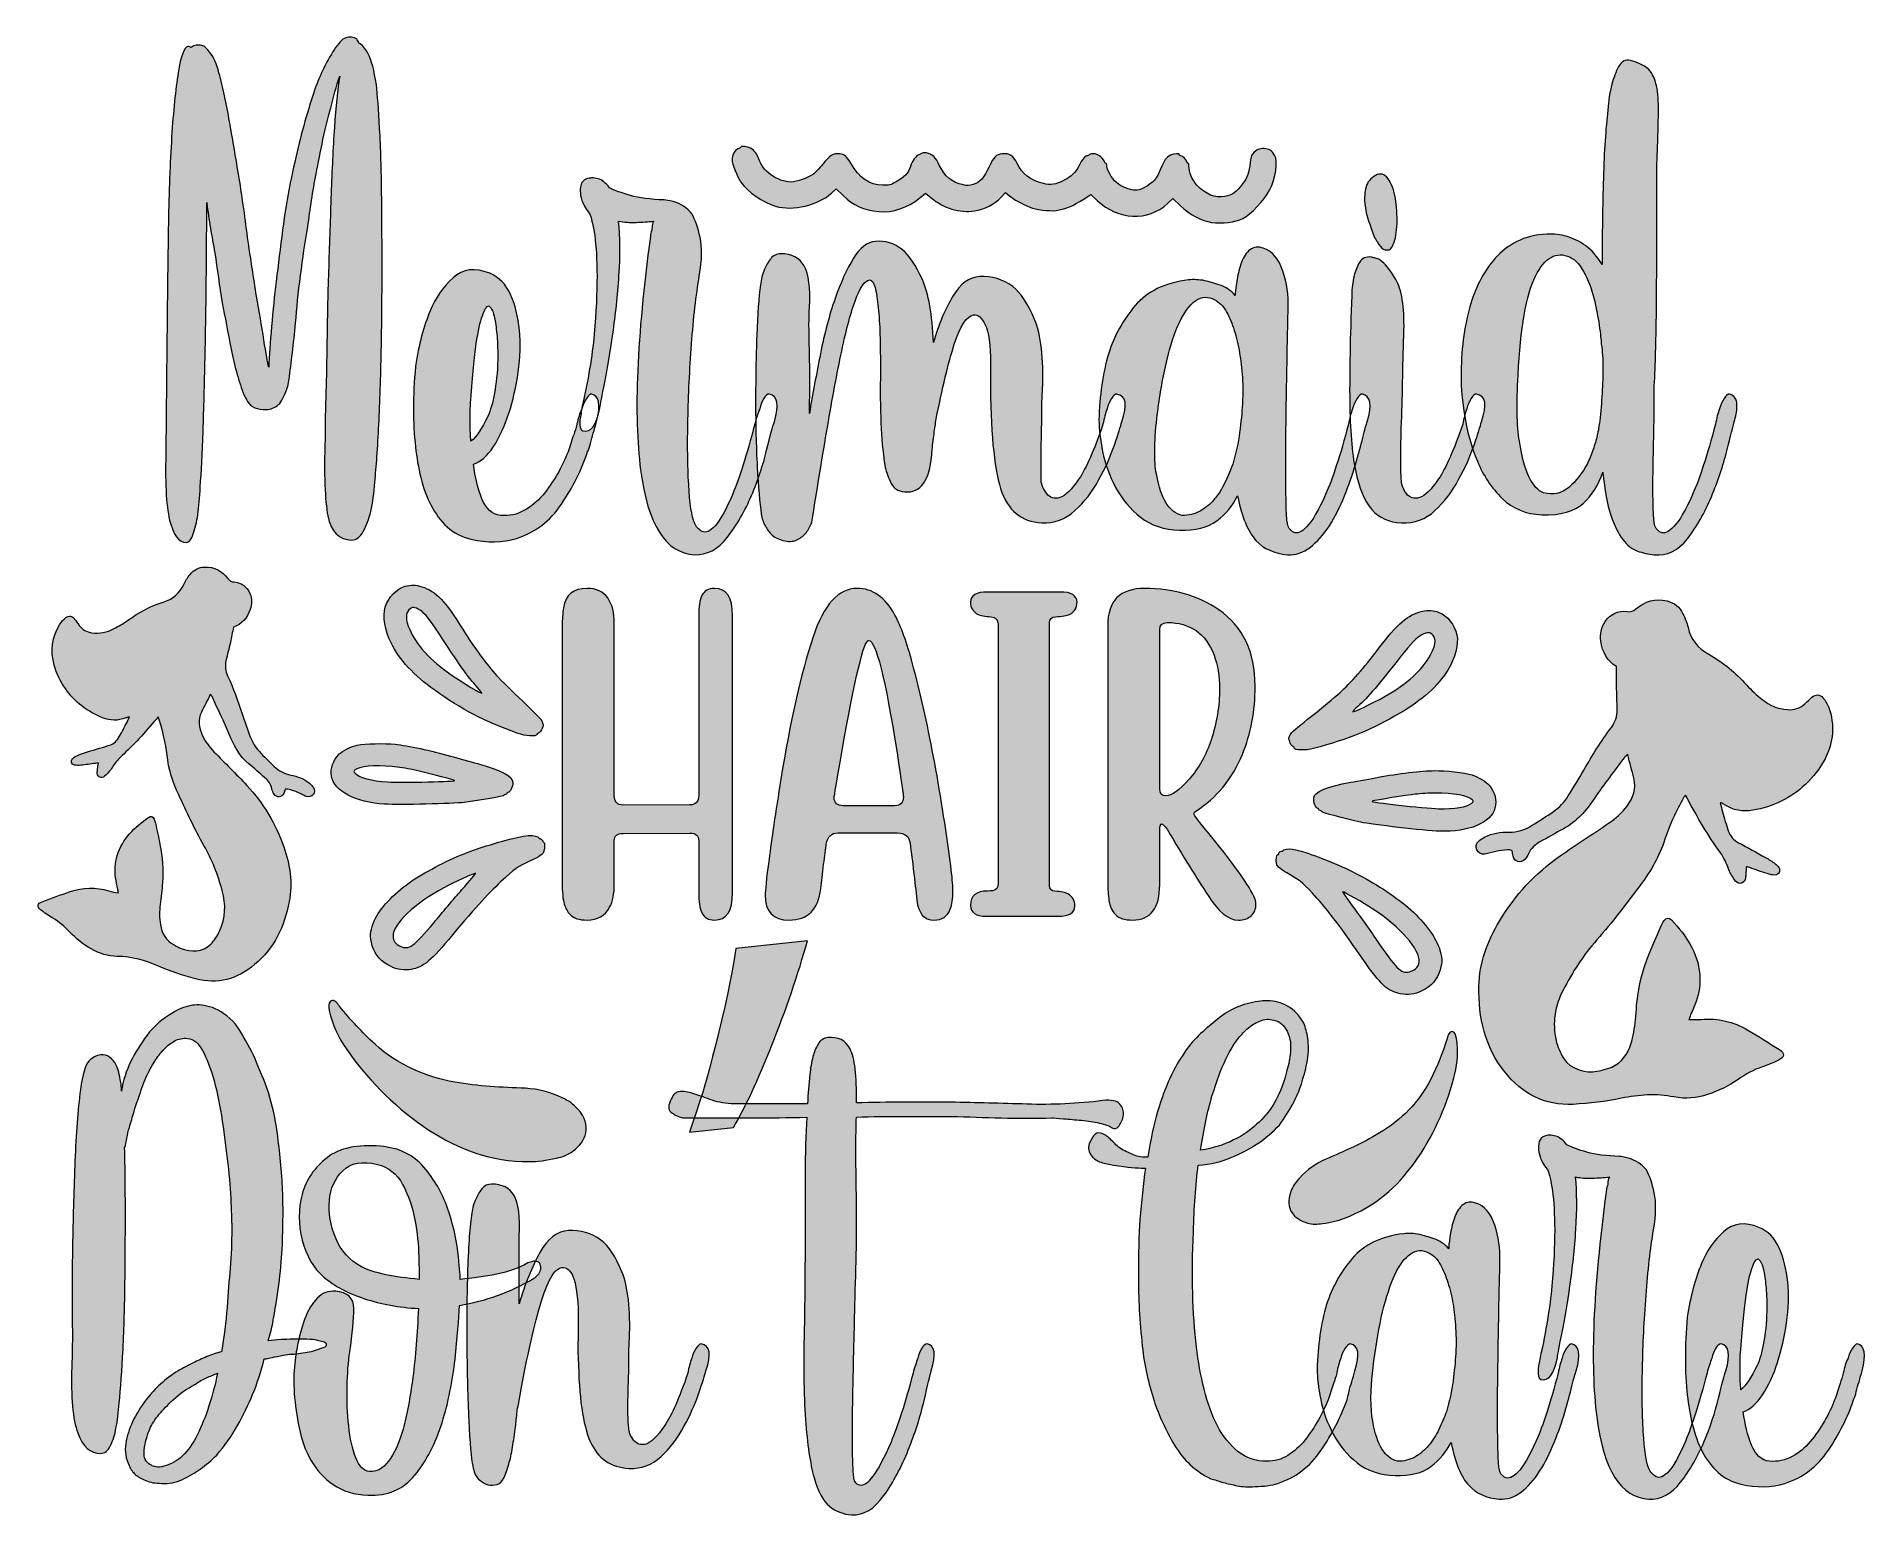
# Model space of a CAD drawing. Header units: inches. Extents: x 0.47 to 5.81, y -4.93 to -0.61.
import ezdxf

# ---------------------------------------------------------------- set-up
doc = ezdxf.new("R2010")
doc.units = ezdxf.units.IN
doc.header["$MEASUREMENT"] = 0
doc.layers.add('Layer 1', color=7, linetype='Continuous')

# ---------------------------------------------------------------- blocks, each defined once
blk = doc.blocks.new('block 4')
at = {"layer": 'Layer 1', "lineweight": 0}
blk.add_open_spline([(1.1801, -1.6878), (1.169, -1.6973), (1.1571, -1.7021), (1.1444, -1.7021), (1.1317, -1.7021), (1.1206, -1.7005), (1.1111, -1.6973), (1.1016, -1.6926), (1.0945, -1.6862), (1.0897, -1.6783), (1.085, -1.6704), (1.0818, -1.6648), (1.0802, -1.6616), (1.0643, -1.6204), (1.0516, -1.5752), (1.0421, -1.5261), (1.0326, -1.4769), (1.0239, -1.4317), (1.016, -1.3905), (1.008, -1.3413), (1.0009, -1.293), (0.9946, -1.2454), (0.9898, -1.2216), (0.9855, -1.1975), (0.9815, -1.1729), (0.9775, -1.1483), (0.9739, -1.1241), (0.9708, -1.1003), (0.9708, -1.1003), (0.9708, -1.0979), (0.9708, -1.0979), (0.9708, -1.1677), (0.9704, -1.2418), (0.9696, -1.3203), (0.9688, -1.3988), (0.9676, -1.4761), (0.966, -1.5522), (0.9644, -1.6283), (0.9625, -1.6993), (0.9601, -1.7651), (0.9577, -1.8309), (0.9549, -1.8852), (0.9518, -1.928), (0.9502, -1.9582), (0.9478, -1.9851), (0.9446, -2.0089), (0.9415, -2.0295), (0.9371, -2.0481), (0.9315, -2.0648), (0.926, -2.0814), (0.9193, -2.0897), (0.9113, -2.0897), (0.8891, -2.0897), (0.8729, -2.068), (0.8626, -2.0243), (0.8522, -1.9808), (0.8487, -1.9098), (0.8519, -1.8115), (0.8519, -1.7782), (0.8522, -1.7267), (0.8531, -1.6569), (0.8538, -1.5871), (0.8546, -1.5094), (0.8555, -1.4238), (0.8562, -1.3382), (0.8574, -1.2498), (0.859, -1.1586), (0.8606, -1.0675), (0.8638, -0.9838), (0.8685, -0.9077), (0.8733, -0.8316), (0.8796, -0.769), (0.8875, -0.7198), (0.8954, -0.6707), (0.905, -0.6452), (0.9161, -0.6437), (0.9161, -0.6437), (0.9185, -0.6437), (0.9185, -0.6437), (0.92, -0.6437), (0.9224, -0.6445), (0.9256, -0.646), (0.9288, -0.6429), (0.9312, -0.6413), (0.9327, -0.6413), (0.9422, -0.6381), (0.951, -0.6381), (0.9589, -0.6413), (0.9668, -0.6445), (0.9747, -0.6524), (0.9827, -0.6651), (0.9922, -0.6762), (1.0001, -0.6944), (1.0065, -0.7198), (1.0175, -0.7626), (1.0279, -0.8102), (1.0374, -0.8625), (1.0453, -0.9069), (1.054, -0.958), (1.0635, -1.0159), (1.073, -1.0738), (1.0818, -1.1352), (1.0897, -1.2002), (1.0992, -1.2621), (1.1079, -1.3192), (1.1159, -1.3715), (1.1238, -1.4159), (1.1309, -1.4583), (1.1373, -1.4987), (1.1436, -1.5392), (1.1484, -1.5657), (1.1515, -1.5784), (1.1531, -1.5451), (1.1559, -1.5055), (1.1599, -1.4595), (1.1638, -1.4135), (1.1682, -1.3699), (1.173, -1.3287), (1.1793, -1.2795), (1.1856, -1.2296), (1.192, -1.1788), (1.1983, -1.1297), (1.2058, -1.0837), (1.2145, -1.0409), (1.2233, -0.998), (1.2316, -0.9608), (1.2395, -0.9291), (1.249, -0.891), (1.2585, -0.8562), (1.2681, -0.8244), (1.2744, -0.8006), (1.2824, -0.7769), (1.2919, -0.7531), (1.2998, -0.7325), (1.3093, -0.7114), (1.3204, -0.69), (1.3315, -0.6686), (1.3434, -0.6501), (1.3561, -0.6342), (1.3592, -0.6294), (1.3632, -0.6254), (1.368, -0.6223), (1.379, -0.6159), (1.3902, -0.6143), (1.4013, -0.6175), (1.4044, -0.6191), (1.4068, -0.6207), (1.4084, -0.6223), (1.41, -0.6239), (1.4124, -0.6279), (1.4155, -0.6342), (1.4235, -0.6374), (1.4322, -0.6477), (1.4417, -0.6651), (1.4512, -0.6825), (1.4591, -0.7126), (1.4655, -0.7554), (1.4687, -0.784), (1.4718, -0.8264), (1.475, -0.8827), (1.4782, -0.939), (1.4801, -1.0024), (1.4809, -1.073), (1.4817, -1.1435), (1.4821, -1.2185), (1.4821, -1.2977), (1.4821, -1.3771), (1.4813, -1.4547), (1.4798, -1.5308), (1.4782, -1.6069), (1.4758, -1.6787), (1.4726, -1.7461), (1.4694, -1.8135), (1.4655, -1.8694), (1.4608, -1.9137), (1.4591, -1.9455), (1.4552, -1.974), (1.4489, -1.9994), (1.4441, -2.0216), (1.4369, -2.041), (1.4274, -2.0576), (1.4179, -2.0743), (1.4068, -2.0826), (1.3941, -2.0826), (1.3561, -2.0826), (1.3327, -2.0592), (1.324, -2.0125), (1.3152, -1.9657), (1.3125, -1.8908), (1.3157, -1.7877), (1.3157, -1.7591), (1.3164, -1.7187), (1.318, -1.6664), (1.3196, -1.6141), (1.3208, -1.5554), (1.3216, -1.4904), (1.3224, -1.4254), (1.324, -1.3568), (1.3264, -1.2847), (1.3288, -1.2125), (1.3311, -1.1419), (1.3335, -1.073), (1.3359, -1.004), (1.3391, -0.9394), (1.343, -0.8791), (1.3469, -0.8189), (1.3521, -0.769), (1.3585, -0.7293), (1.3489, -0.7594), (1.3402, -0.7903), (1.3323, -0.822), (1.3244, -0.849), (1.3169, -0.8799), (1.3097, -0.9148), (1.3026, -0.9497), (1.2958, -0.983), (1.2895, -1.0147), (1.28, -1.0654), (1.272, -1.117), (1.2657, -1.1693), (1.2578, -1.2137), (1.2506, -1.2608), (1.2443, -1.3108), (1.2379, -1.3608), (1.2332, -1.4072), (1.23, -1.4499), (1.2269, -1.4801), (1.2237, -1.5091), (1.2205, -1.5368), (1.2173, -1.5645), (1.2142, -1.5903), (1.211, -1.6141), (1.2094, -1.6252), (1.207, -1.6347), (1.2039, -1.6426), (1.1975, -1.6632), (1.1896, -1.6783), (1.1801, -1.6878)], degree=3, knots=[0, 0, 0, 0, 1, 1, 1, 2, 2, 2, 3, 3, 3, 4, 4, 4, 5, 5, 5, 6, 6, 6, 7, 7, 7, 8, 8, 8, 9, 9, 9, 10, 10, 10, 11, 11, 11, 12, 12, 12, 13, 13, 13, 14, 14, 14, 15, 15, 15, 16, 16, 16, 17, 17, 17, 18, 18, 18, 19, 19, 19, 20, 20, 20, 21, 21, 21, 22, 22, 22, 23, 23, 23, 24, 24, 24, 25, 25, 25, 26, 26, 26, 27, 27, 27, 28, 28, 28, 29, 29, 29, 30, 30, 30, 31, 31, 31, 32, 32, 32, 33, 33, 33, 34, 34, 34, 35, 35, 35, 36, 36, 36, 37, 37, 37, 38, 38, 38, 39, 39, 39, 40, 40, 40, 41, 41, 41, 42, 42, 42, 43, 43, 43, 44, 44, 44, 45, 45, 45, 46, 46, 46, 47, 47, 47, 48, 48, 48, 49, 49, 49, 50, 50, 50, 51, 51, 51, 52, 52, 52, 53, 53, 53, 54, 54, 54, 55, 55, 55, 56, 56, 56, 57, 57, 57, 58, 58, 58, 59, 59, 59, 60, 60, 60, 61, 61, 61, 62, 62, 62, 63, 63, 63, 64, 64, 64, 65, 65, 65, 66, 66, 66, 67, 67, 67, 68, 68, 68, 69, 69, 69, 70, 70, 70, 71, 71, 71, 72, 72, 72, 73, 73, 73, 74, 74, 74, 75, 75, 75, 76, 76, 76, 77, 77, 77, 78, 78, 78, 79, 79, 79, 79], dxfattribs=at)
blk = doc.blocks.new('block 3')
at = {"layer": 'Layer 1'}
blk.add_blockref('block 4', (0, 0), dxfattribs=at)
blk = doc.blocks.new('block 6')
at = {"layer": 'Layer 1', "lineweight": 0}
for points, knots in [([(2.0934, -1.6569), (2.1155, -1.6616), (2.1203, -1.6886), (2.1076, -1.7377), (2.1044, -1.7489), (2.1013, -1.76), (2.0981, -1.7711), (2.0949, -1.7806), (2.0921, -1.7905), (2.0898, -1.8007), (2.0874, -1.8111), (2.0846, -1.8194), (2.0815, -1.8257), (2.064, -1.8781), (2.0386, -1.9288), (2.0054, -1.978), (1.972, -2.0271), (1.9284, -2.0604), (1.8745, -2.0779), (1.8333, -2.0905), (1.7889, -2.0913), (1.7413, -2.0802), (1.7144, -2.0739), (1.6914, -2.062), (1.6724, -2.0446), (1.6533, -2.0271), (1.6374, -2.0061), (1.6248, -1.9815), (1.6121, -1.9569), (1.6022, -1.93), (1.5951, -1.9006), (1.588, -1.8713), (1.5828, -1.8416), (1.5796, -1.8115), (1.5717, -1.7417), (1.5717, -1.6632), (1.5796, -1.576), (1.5891, -1.5126), (1.6034, -1.4587), (1.6224, -1.4143), (1.6382, -1.3762), (1.6605, -1.3441), (1.689, -1.3179), (1.7176, -1.2918), (1.7532, -1.2875), (1.796, -1.3048), (1.823, -1.316), (1.8432, -1.3366), (1.8567, -1.3667), (1.8701, -1.3969), (1.8789, -1.4314), (1.8829, -1.4702), (1.8868, -1.5091), (1.8856, -1.5498), (1.8793, -1.5927), (1.8729, -1.6355), (1.8638, -1.6755), (1.852, -1.7127), (1.84, -1.75), (1.825, -1.7826), (1.8067, -1.8103), (1.7885, -1.838), (1.7691, -1.8551), (1.7485, -1.8614), (1.7532, -1.8995), (1.7616, -1.9332), (1.7735, -1.9625), (1.7854, -1.9919), (1.8032, -2.0081), (1.827, -2.0112), (1.8523, -2.0128), (1.8753, -2.0081), (1.896, -1.997), (1.9165, -1.9859), (1.9348, -1.9708), (1.9506, -1.9518), (1.9665, -1.9327), (1.9807, -1.9122), (1.9935, -1.89), (2.0061, -1.8678), (2.0164, -1.8464), (2.0244, -1.8257), (2.0275, -1.8178), (2.0303, -1.8095), (2.0327, -1.8007), (2.0351, -1.7921), (2.0378, -1.7837), (2.041, -1.7758), (2.0442, -1.7663), (2.0474, -1.756), (2.0505, -1.7449), (2.0537, -1.7274), (2.0584, -1.7124), (2.0648, -1.6997), (2.068, -1.6886), (2.0723, -1.6787), (2.0779, -1.67), (2.0834, -1.6612), (2.0886, -1.6569), (2.0934, -1.6569)], [0, 0, 0, 0, 1, 1, 1, 2, 2, 2, 3, 3, 3, 4, 4, 4, 5, 5, 5, 6, 6, 6, 7, 7, 7, 8, 8, 8, 9, 9, 9, 10, 10, 10, 11, 11, 11, 12, 12, 12, 13, 13, 13, 14, 14, 14, 15, 15, 15, 16, 16, 16, 17, 17, 17, 18, 18, 18, 19, 19, 19, 20, 20, 20, 21, 21, 21, 22, 22, 22, 23, 23, 23, 24, 24, 24, 25, 25, 25, 26, 26, 26, 27, 27, 27, 28, 28, 28, 29, 29, 29, 30, 30, 30, 31, 31, 31, 32, 32, 32, 33, 33, 33, 33]), ([(1.7413, -1.6735), (1.7398, -1.6846), (1.739, -1.6965), (1.739, -1.7092), (1.739, -1.7203), (1.739, -1.733), (1.739, -1.7472), (1.739, -1.7615), (1.7398, -1.7774), (1.7413, -1.7948), (1.7572, -1.7821), (1.7735, -1.758), (1.7901, -1.7223), (1.8067, -1.6866), (1.8166, -1.6316), (1.8198, -1.557), (1.8198, -1.5316), (1.819, -1.5086), (1.8175, -1.488), (1.8158, -1.4706), (1.8135, -1.4532), (1.8103, -1.4357), (1.8071, -1.4183), (1.8016, -1.4064), (1.7936, -1.4), (1.7873, -1.4), (1.781, -1.4095), (1.7746, -1.4286), (1.7683, -1.446), (1.7623, -1.4733), (1.7568, -1.5106), (1.7512, -1.5479), (1.7461, -1.6022), (1.7413, -1.6735)], [0, 0, 0, 0, 1, 1, 1, 2, 2, 2, 3, 3, 3, 4, 4, 4, 5, 5, 5, 6, 6, 6, 7, 7, 7, 8, 8, 8, 9, 9, 9, 10, 10, 10, 11, 11, 11, 11])]:
    blk.add_open_spline(points, degree=3, knots=knots, dxfattribs=at)
blk = doc.blocks.new('block 5')
at = {"layer": 'Layer 1'}
blk.add_blockref('block 6', (0, 0), dxfattribs=at)
blk = doc.blocks.new('block 8')
at = {"layer": 'Layer 1', "lineweight": 0}
blk.add_open_spline([(2.6118, -1.6569), (2.6356, -1.6616), (2.6403, -1.6886), (2.6261, -1.7377), (2.6213, -1.7505), (2.6138, -1.7782), (2.6035, -1.821), (2.5932, -1.8638), (2.5785, -1.9078), (2.5595, -1.953), (2.5405, -1.9982), (2.5171, -2.0386), (2.4893, -2.0743), (2.4616, -2.11), (2.4295, -2.127), (2.393, -2.1254), (2.3089, -2.1206), (2.2566, -2.0382), (2.236, -1.8781), (2.2154, -1.7179), (2.2249, -1.4912), (2.2646, -1.1978), (2.2646, -1.1947), (2.2654, -1.1899), (2.2669, -1.1836), (2.2685, -1.1804), (2.2693, -1.1761), (2.2693, -1.1705), (2.2693, -1.165), (2.2709, -1.159), (2.2741, -1.1527), (2.2582, -1.1542), (2.2412, -1.1555), (2.2229, -1.1562), (2.2047, -1.157), (2.1876, -1.1558), (2.1718, -1.1527), (2.1766, -1.1987), (2.1769, -1.2513), (2.173, -1.3108), (2.169, -1.3703), (2.1631, -1.427), (2.1552, -1.4808), (2.1472, -1.5348), (2.1393, -1.582), (2.1314, -1.6224), (2.1234, -1.6628), (2.1187, -1.6878), (2.1171, -1.6973), (2.1076, -1.7481), (2.0909, -1.7703), (2.0672, -1.7639), (2.0624, -1.7623), (2.0596, -1.7567), (2.0589, -1.7472), (2.058, -1.7377), (2.0592, -1.7267), (2.0624, -1.714), (2.064, -1.6997), (2.0672, -1.6838), (2.0719, -1.6664), (2.0878, -1.5903), (2.0981, -1.5209), (2.1028, -1.4583), (2.1076, -1.3956), (2.1096, -1.3413), (2.1088, -1.2953), (2.108, -1.2494), (2.1052, -1.2121), (2.1004, -1.1836), (2.0957, -1.155), (2.0909, -1.1368), (2.0862, -1.1289), (2.0751, -1.1146), (2.068, -1.1023), (2.0648, -1.092), (2.0616, -1.0817), (2.06, -1.0726), (2.06, -1.0647), (2.06, -1.0567), (2.0608, -1.0504), (2.0624, -1.0456), (2.0656, -1.0377), (2.0703, -1.0325), (2.0767, -1.0302), (2.083, -1.0278), (2.0886, -1.0266), (2.0933, -1.0266), (2.0996, -1.0266), (2.106, -1.0274), (2.1124, -1.0289), (2.1234, -1.0322), (2.1346, -1.0409), (2.1457, -1.0551), (2.1599, -1.0631), (2.1801, -1.0706), (2.2063, -1.0777), (2.2324, -1.0849), (2.2654, -1.0893), (2.305, -1.0908), (2.3098, -1.0908), (2.3184, -1.0924), (2.3312, -1.0956), (2.3534, -1.1019), (2.3716, -1.1138), (2.3859, -1.1313), (2.3954, -1.1487), (2.4033, -1.1717), (2.4097, -1.2002), (2.4159, -1.2288), (2.4152, -1.266), (2.4073, -1.312), (2.3978, -1.3691), (2.3902, -1.4353), (2.3847, -1.5106), (2.3791, -1.5859), (2.3755, -1.6592), (2.374, -1.7306), (2.3724, -1.802), (2.3732, -1.8654), (2.3763, -1.9209), (2.3795, -1.9764), (2.385, -2.0136), (2.393, -2.0326), (2.3978, -2.0438), (2.4053, -2.0521), (2.4156, -2.0576), (2.4259, -2.0632), (2.4386, -2.0576), (2.4537, -2.041), (2.4687, -2.0243), (2.4858, -1.9934), (2.5048, -1.9482), (2.5238, -1.9031), (2.5452, -1.8352), (2.569, -1.7449), (2.5738, -1.7274), (2.5785, -1.7124), (2.5833, -1.6997), (2.5865, -1.6886), (2.5904, -1.6787), (2.5952, -1.67), (2.5999, -1.6612), (2.6055, -1.6569), (2.6118, -1.6569)], degree=3, knots=[0, 0, 0, 0, 1, 1, 1, 2, 2, 2, 3, 3, 3, 4, 4, 4, 5, 5, 5, 6, 6, 6, 7, 7, 7, 8, 8, 8, 9, 9, 9, 10, 10, 10, 11, 11, 11, 12, 12, 12, 13, 13, 13, 14, 14, 14, 15, 15, 15, 16, 16, 16, 17, 17, 17, 18, 18, 18, 19, 19, 19, 20, 20, 20, 21, 21, 21, 22, 22, 22, 23, 23, 23, 24, 24, 24, 25, 25, 25, 26, 26, 26, 27, 27, 27, 28, 28, 28, 29, 29, 29, 30, 30, 30, 31, 31, 31, 32, 32, 32, 33, 33, 33, 34, 34, 34, 35, 35, 35, 36, 36, 36, 37, 37, 37, 38, 38, 38, 39, 39, 39, 40, 40, 40, 41, 41, 41, 42, 42, 42, 43, 43, 43, 44, 44, 44, 45, 45, 45, 46, 46, 46, 47, 47, 47, 48, 48, 48, 48], dxfattribs=at)
blk = doc.blocks.new('block 7')
at = {"layer": 'Layer 1'}
blk.add_blockref('block 8', (0, 0), dxfattribs=at)
blk = doc.blocks.new('block 10')
at = {"layer": 'Layer 1', "lineweight": 0}
blk.add_open_spline([(2.657, -2.085), (2.6411, -2.0818), (2.6288, -2.0763), (2.6201, -2.0683), (2.6114, -2.0604), (2.6046, -2.0517), (2.5999, -2.0422), (2.5935, -2.0311), (2.5896, -2.0192), (2.588, -2.0065), (2.5832, -1.9748), (2.5793, -1.9288), (2.5761, -1.8686), (2.5729, -1.8083), (2.5714, -1.7449), (2.5714, -1.6783), (2.5714, -1.6117), (2.5726, -1.5475), (2.5749, -1.4856), (2.5773, -1.4238), (2.5809, -1.3747), (2.5856, -1.3382), (2.5872, -1.3223), (2.5912, -1.3072), (2.5975, -1.293), (2.6023, -1.2819), (2.6082, -1.2716), (2.6154, -1.2621), (2.6225, -1.2525), (2.6324, -1.2478), (2.6451, -1.2478), (2.6768, -1.2478), (2.6994, -1.2597), (2.7129, -1.2834), (2.7263, -1.3072), (2.7315, -1.3477), (2.7283, -1.4048), (2.7267, -1.4301), (2.7267, -1.4713), (2.7283, -1.5284), (2.7299, -1.5855), (2.7299, -1.6473), (2.7283, -1.714), (2.7379, -1.6569), (2.7485, -1.5986), (2.7605, -1.5392), (2.7723, -1.4797), (2.7866, -1.4262), (2.8032, -1.3786), (2.8199, -1.331), (2.8377, -1.2918), (2.8568, -1.2608), (2.8758, -1.2299), (2.8972, -1.2137), (2.921, -1.2121), (2.9495, -1.209), (2.9757, -1.2169), (2.9995, -1.2359), (3.02, -1.2533), (3.0395, -1.2823), (3.0577, -1.3227), (3.076, -1.3632), (3.0866, -1.4246), (3.0899, -1.507), (3.1056, -1.4532), (3.1245, -1.408), (3.1465, -1.3715), (3.1685, -1.335), (3.1945, -1.316), (3.2244, -1.3144), (3.2606, -1.3128), (3.2929, -1.3223), (3.3212, -1.3429), (3.3448, -1.3619), (3.366, -1.3941), (3.3849, -1.4392), (3.4038, -1.4844), (3.4117, -1.5522), (3.4085, -1.6426), (3.407, -1.6616), (3.4062, -1.6799), (3.4062, -1.6973), (3.4062, -1.7147), (3.4062, -1.7298), (3.4062, -1.7425), (3.4046, -1.7837), (3.4038, -1.8194), (3.4038, -1.8495), (3.4038, -1.8797), (3.4038, -1.8995), (3.4038, -1.909), (3.4054, -1.9217), (3.4109, -1.9344), (3.4204, -1.947), (3.4299, -1.9597), (3.4426, -1.9637), (3.4585, -1.9589), (3.4743, -1.9542), (3.493, -1.936), (3.5144, -1.9042), (3.5358, -1.8725), (3.5592, -1.8194), (3.5845, -1.7449), (3.5877, -1.7274), (3.5917, -1.7124), (3.5964, -1.6997), (3.5996, -1.6886), (3.6039, -1.6787), (3.6095, -1.67), (3.6151, -1.6612), (3.6202, -1.6569), (3.625, -1.6569), (3.652, -1.6616), (3.6567, -1.6886), (3.6393, -1.7377), (3.6361, -1.7505), (3.6289, -1.7731), (3.6178, -1.8055), (3.6067, -1.838), (3.5917, -1.8717), (3.5727, -1.9066), (3.5536, -1.9415), (3.5302, -1.9716), (3.5025, -1.997), (3.4747, -2.0224), (3.4426, -2.0343), (3.4062, -2.0326), (3.3459, -2.0295), (3.3059, -1.9962), (3.286, -1.9327), (3.2662, -1.8694), (3.2563, -1.7623), (3.2563, -1.6117), (3.2563, -1.6117), (3.2563, -1.6093), (3.2563, -1.6093), (3.2563, -1.6093), (3.2563, -1.5689), (3.2563, -1.5689), (3.2563, -1.5134), (3.2512, -1.4754), (3.241, -1.4547), (3.2309, -1.4341), (3.2195, -1.4246), (3.2071, -1.4262), (3.1867, -1.4293), (3.1679, -1.4579), (3.1508, -1.5118), (3.1335, -1.5657), (3.1156, -1.6402), (3.0968, -1.7353), (3.0953, -1.7481), (3.0932, -1.7627), (3.0909, -1.7794), (3.0886, -1.796), (3.0866, -1.8147), (3.0851, -1.8352), (3.0787, -1.9098), (3.0526, -1.9455), (3.0066, -1.9423), (2.986, -1.9407), (2.9717, -1.9304), (2.9638, -1.9114), (2.9559, -1.8923), (2.9511, -1.8789), (2.9495, -1.8709), (2.9384, -1.8075), (2.9337, -1.7203), (2.9353, -1.6093), (2.9353, -1.6093), (2.9353, -1.6069), (2.9353, -1.6069), (2.9353, -1.6069), (2.9353, -1.5689), (2.9353, -1.5689), (2.9353, -1.5403), (2.9348, -1.5118), (2.934, -1.4832), (2.9332, -1.4547), (2.9317, -1.4286), (2.9293, -1.4048), (2.9269, -1.381), (2.9237, -1.3616), (2.9198, -1.3465), (2.9158, -1.3314), (2.9106, -1.3239), (2.9043, -1.3239), (2.89, -1.3255), (2.8758, -1.3461), (2.8615, -1.3857), (2.8472, -1.4254), (2.8334, -1.4781), (2.8199, -1.5439), (2.8064, -1.6097), (2.7925, -1.6846), (2.7783, -1.7687), (2.764, -1.8527), (2.7497, -1.9399), (2.7355, -2.0303), (2.7307, -2.043), (2.7251, -2.0533), (2.7188, -2.0612), (2.7124, -2.0691), (2.7042, -2.0759), (2.6939, -2.0814), (2.6835, -2.0869), (2.6712, -2.0882), (2.657, -2.085)], degree=3, knots=[0, 0, 0, 0, 1, 1, 1, 2, 2, 2, 3, 3, 3, 4, 4, 4, 5, 5, 5, 6, 6, 6, 7, 7, 7, 8, 8, 8, 9, 9, 9, 10, 10, 10, 11, 11, 11, 12, 12, 12, 13, 13, 13, 14, 14, 14, 15, 15, 15, 16, 16, 16, 17, 17, 17, 18, 18, 18, 19, 19, 19, 20, 20, 20, 21, 21, 21, 22, 22, 22, 23, 23, 23, 24, 24, 24, 25, 25, 25, 26, 26, 26, 27, 27, 27, 28, 28, 28, 29, 29, 29, 30, 30, 30, 31, 31, 31, 32, 32, 32, 33, 33, 33, 34, 34, 34, 35, 35, 35, 36, 36, 36, 37, 37, 37, 38, 38, 38, 39, 39, 39, 40, 40, 40, 41, 41, 41, 42, 42, 42, 43, 43, 43, 44, 44, 44, 45, 45, 45, 46, 46, 46, 47, 47, 47, 48, 48, 48, 49, 49, 49, 50, 50, 50, 51, 51, 51, 52, 52, 52, 53, 53, 53, 54, 54, 54, 55, 55, 55, 56, 56, 56, 57, 57, 57, 58, 58, 58, 59, 59, 59, 60, 60, 60, 61, 61, 61, 62, 62, 62, 63, 63, 63, 64, 64, 64, 65, 65, 65, 66, 66, 66, 67, 67, 67, 68, 68, 68, 69, 69, 69, 69], dxfattribs=at)
blk = doc.blocks.new('block 9')
at = {"layer": 'Layer 1'}
blk.add_blockref('block 10', (0, 0), dxfattribs=at)
blk = doc.blocks.new('block 12')
at = {"layer": 'Layer 1', "lineweight": 0}
for points, knots in [([(4.3409, -1.6569), (4.3647, -1.6616), (4.3694, -1.6886), (4.3552, -1.7377), (4.352, -1.7457), (4.3476, -1.7611), (4.3421, -1.7841), (4.3365, -1.8071), (4.3294, -1.8333), (4.3207, -1.8626), (4.3119, -1.892), (4.3012, -1.9224), (4.2886, -1.9542), (4.2758, -1.9859), (4.2612, -2.0148), (4.2446, -2.041), (4.2279, -2.0671), (4.2092, -2.0882), (4.1887, -2.104), (4.168, -2.1198), (4.1458, -2.127), (4.1221, -2.1254), (4.084, -2.1222), (4.0535, -2.1084), (4.0305, -2.0838), (4.0075, -2.0592), (3.9896, -2.016), (3.977, -1.9542), (3.9627, -1.9827), (3.9425, -2.0069), (3.9163, -2.0267), (3.8902, -2.0466), (3.8541, -2.0557), (3.8081, -2.0541), (3.7621, -2.0525), (3.7241, -2.0398), (3.6939, -2.016), (3.6638, -1.9922), (3.6396, -1.9633), (3.6214, -1.9292), (3.6032, -1.8951), (3.5905, -1.8602), (3.5834, -1.8246), (3.5763, -1.7889), (3.5727, -1.7584), (3.5727, -1.733), (3.5742, -1.6616), (3.5838, -1.5966), (3.6012, -1.5379), (3.617, -1.4872), (3.6428, -1.4409), (3.6785, -1.3988), (3.7142, -1.3568), (3.7661, -1.3318), (3.8343, -1.3239), (3.8486, -1.3223), (3.8644, -1.3231), (3.8818, -1.3263), (3.8945, -1.3295), (3.9092, -1.3338), (3.9258, -1.3393), (3.9425, -1.3449), (3.9572, -1.3548), (3.9698, -1.3691), (3.9698, -1.3628), (3.9711, -1.3512), (3.9734, -1.3346), (3.9758, -1.3179), (3.9793, -1.3013), (3.9842, -1.2847), (3.9889, -1.268), (3.996, -1.2541), (4.0055, -1.243), (4.0151, -1.2319), (4.0269, -1.2272), (4.0412, -1.2288), (4.0697, -1.2335), (4.0908, -1.2525), (4.1042, -1.2858), (4.1177, -1.3192), (4.1245, -1.3548), (4.1245, -1.3928), (4.1245, -1.4056), (4.124, -1.4293), (4.1233, -1.4642), (4.1224, -1.4991), (4.1217, -1.5387), (4.1209, -1.5832), (4.1201, -1.6275), (4.1193, -1.6743), (4.1185, -1.7235), (4.1177, -1.7726), (4.1173, -1.8186), (4.1173, -1.8614), (4.1173, -1.9042), (4.1177, -1.9415), (4.1185, -1.9732), (4.1193, -2.005), (4.1205, -2.0248), (4.1221, -2.0326), (4.1237, -2.0454), (4.1296, -2.0545), (4.1399, -2.06), (4.1502, -2.0656), (4.1633, -2.06), (4.1792, -2.0434), (4.195, -2.0267), (4.2132, -1.9954), (4.2338, -1.9494), (4.2544, -1.9034), (4.2767, -1.8352), (4.3005, -1.7449), (4.3036, -1.7274), (4.3076, -1.7124), (4.3123, -1.6997), (4.3155, -1.6886), (4.3198, -1.6787), (4.3254, -1.67), (4.331, -1.6612), (4.3361, -1.6569), (4.3409, -1.6569)], [0, 0, 0, 0, 1, 1, 1, 2, 2, 2, 3, 3, 3, 4, 4, 4, 5, 5, 5, 6, 6, 6, 7, 7, 7, 8, 8, 8, 9, 9, 9, 10, 10, 10, 11, 11, 11, 12, 12, 12, 13, 13, 13, 14, 14, 14, 15, 15, 15, 16, 16, 16, 17, 17, 17, 18, 18, 18, 19, 19, 19, 20, 20, 20, 21, 21, 21, 22, 22, 22, 23, 23, 23, 24, 24, 24, 25, 25, 25, 26, 26, 26, 27, 27, 27, 28, 28, 28, 29, 29, 29, 30, 30, 30, 31, 31, 31, 32, 32, 32, 33, 33, 33, 34, 34, 34, 35, 35, 35, 36, 36, 36, 37, 37, 37, 38, 38, 38, 39, 39, 39, 40, 40, 40, 40]), ([(3.9913, -1.6854), (3.9928, -1.6537), (3.9924, -1.6247), (3.9901, -1.5986), (3.9877, -1.5724), (3.9849, -1.549), (3.9817, -1.5284), (3.977, -1.5047), (3.9714, -1.4832), (3.9651, -1.4642), (3.9587, -1.4452), (3.9508, -1.4278), (3.9413, -1.4119), (3.9318, -1.3961), (3.9191, -1.385), (3.9033, -1.3786), (3.8842, -1.3707), (3.866, -1.3743), (3.8486, -1.3893), (3.8311, -1.4044), (3.8156, -1.4278), (3.8022, -1.4595), (3.7887, -1.4912), (3.7768, -1.5304), (3.7665, -1.5772), (3.7562, -1.624), (3.7478, -1.6743), (3.7415, -1.7282), (3.7336, -1.798), (3.7332, -1.8519), (3.7403, -1.89), (3.7475, -1.928), (3.7566, -1.9558), (3.7677, -1.9732), (3.7804, -1.9938), (3.7962, -2.0065), (3.8153, -2.0112), (3.8343, -2.0112), (3.8517, -2.0069), (3.8676, -1.9982), (3.8834, -1.9895), (3.8973, -1.978), (3.9092, -1.9637), (3.9211, -1.9494), (3.9314, -1.9332), (3.9402, -1.9149), (3.9488, -1.8967), (3.9564, -1.8789), (3.9627, -1.8614), (3.9722, -1.8297), (3.979, -1.7988), (3.9829, -1.7687), (3.9869, -1.7386), (3.9896, -1.7108), (3.9913, -1.6854)], [0, 0, 0, 0, 1, 1, 1, 2, 2, 2, 3, 3, 3, 4, 4, 4, 5, 5, 5, 6, 6, 6, 7, 7, 7, 8, 8, 8, 9, 9, 9, 10, 10, 10, 11, 11, 11, 12, 12, 12, 13, 13, 13, 14, 14, 14, 15, 15, 15, 16, 16, 16, 17, 17, 17, 18, 18, 18, 18])]:
    blk.add_open_spline(points, degree=3, knots=knots, dxfattribs=at)
blk = doc.blocks.new('block 11')
at = {"layer": 'Layer 1'}
blk.add_blockref('block 12', (0, 0), dxfattribs=at)
blk = doc.blocks.new('block 14')
at = {"layer": 'Layer 1', "lineweight": 0}
for points, knots in [([(4.4075, -1.2359), (4.4059, -1.2359), (4.4035, -1.2351), (4.4003, -1.2335), (4.3972, -1.2319), (4.3916, -1.2248), (4.3837, -1.2121), (4.3821, -1.2106), (4.3797, -1.2066), (4.3766, -1.2002), (4.3718, -1.1875), (4.3662, -1.1725), (4.3599, -1.155), (4.3535, -1.1376), (4.3496, -1.1198), (4.348, -1.1015), (4.3464, -1.0833), (4.3476, -1.067), (4.3516, -1.0528), (4.3556, -1.0385), (4.3647, -1.0274), (4.379, -1.0194), (4.3932, -1.0115), (4.4055, -1.0147), (4.4158, -1.0289), (4.4261, -1.0433), (4.4333, -1.0623), (4.4372, -1.0861), (4.4412, -1.1098), (4.4428, -1.1344), (4.442, -1.1598), (4.4412, -1.1851), (4.4376, -1.205), (4.4312, -1.2193), (4.4265, -1.2335), (4.4186, -1.2391), (4.4075, -1.2359)], [0, 0, 0, 0, 1, 1, 1, 2, 2, 2, 3, 3, 3, 4, 4, 4, 5, 5, 5, 6, 6, 6, 7, 7, 7, 8, 8, 8, 9, 9, 9, 10, 10, 10, 11, 11, 11, 12, 12, 12, 12]), ([(4.3932, -1.2668), (4.4059, -1.2748), (4.4209, -1.2934), (4.4384, -1.3227), (4.4558, -1.3521), (4.4637, -1.4016), (4.4622, -1.4713), (4.4606, -1.5142), (4.4594, -1.559), (4.4586, -1.6057), (4.4578, -1.6525), (4.4566, -1.6969), (4.4551, -1.7389), (4.4534, -1.7809), (4.4527, -1.8174), (4.4527, -1.8483), (4.4527, -1.8792), (4.4534, -1.8995), (4.4551, -1.909), (4.4551, -1.9217), (4.4598, -1.9344), (4.4693, -1.947), (4.4788, -1.9597), (4.4915, -1.9637), (4.5074, -1.9589), (4.5232, -1.9542), (4.5419, -1.936), (4.5633, -1.9042), (4.5847, -1.8725), (4.608, -1.8194), (4.6335, -1.7449), (4.6366, -1.7274), (4.6406, -1.7124), (4.6453, -1.6997), (4.6485, -1.6886), (4.6528, -1.6787), (4.6584, -1.67), (4.6639, -1.6612), (4.6691, -1.6569), (4.6739, -1.6569), (4.7008, -1.6616), (4.7056, -1.6886), (4.6881, -1.7377), (4.685, -1.7505), (4.6778, -1.7731), (4.6667, -1.8055), (4.6556, -1.838), (4.6406, -1.8717), (4.6215, -1.9066), (4.6025, -1.9415), (4.5795, -1.9716), (4.5526, -1.997), (4.5256, -2.0224), (4.4931, -2.0343), (4.4551, -2.0326), (4.4186, -2.0311), (4.3896, -2.018), (4.3682, -1.9934), (4.3468, -1.9688), (4.331, -1.9308), (4.3207, -1.8792), (4.3103, -1.8277), (4.3048, -1.7603), (4.304, -1.6771), (4.3033, -1.5938), (4.3052, -1.4912), (4.31, -1.3691), (4.31, -1.3485), (4.3123, -1.3295), (4.3171, -1.312), (4.3203, -1.2977), (4.3254, -1.2847), (4.3326, -1.2728), (4.3397, -1.2608), (4.3512, -1.2557), (4.3671, -1.2573), (4.3702, -1.2589), (4.3734, -1.2597), (4.3766, -1.2597), (4.3797, -1.2613), (4.3825, -1.2621), (4.3849, -1.2621), (4.3872, -1.2621), (4.39, -1.2636), (4.3932, -1.2668)], [0, 0, 0, 0, 1, 1, 1, 2, 2, 2, 3, 3, 3, 4, 4, 4, 5, 5, 5, 6, 6, 6, 7, 7, 7, 8, 8, 8, 9, 9, 9, 10, 10, 10, 11, 11, 11, 12, 12, 12, 13, 13, 13, 14, 14, 14, 15, 15, 15, 16, 16, 16, 17, 17, 17, 18, 18, 18, 19, 19, 19, 20, 20, 20, 21, 21, 21, 22, 22, 22, 23, 23, 23, 24, 24, 24, 25, 25, 25, 26, 26, 26, 27, 27, 27, 28, 28, 28, 28])]:
    blk.add_open_spline(points, degree=3, knots=knots, dxfattribs=at)
blk = doc.blocks.new('block 13')
at = {"layer": 'Layer 1'}
blk.add_blockref('block 14', (0, 0), dxfattribs=at)
blk = doc.blocks.new('block 16')
at = {"layer": 'Layer 1', "lineweight": 0}
for points, knots in [([(5.4112, -1.6569), (5.4349, -1.6616), (5.4397, -1.6886), (5.4254, -1.7377), (5.4222, -1.7505), (5.4151, -1.7786), (5.404, -1.8222), (5.3929, -1.8658), (5.3778, -1.9106), (5.3588, -1.9566), (5.3398, -2.0026), (5.3164, -2.0434), (5.2887, -2.079), (5.2609, -2.1147), (5.2288, -2.1301), (5.1923, -2.1254), (5.1746, -2.1238), (5.1581, -2.1203), (5.1428, -2.1147), (5.1275, -2.1091), (5.1133, -2.0981), (5.1005, -2.0814), (5.0876, -2.0648), (5.0759, -2.041), (5.0654, -2.0101), (5.055, -1.9791), (5.0473, -1.9375), (5.0425, -1.8852), (5.0298, -1.9217), (5.0108, -1.9518), (4.9854, -1.9756), (4.96, -1.9994), (4.9196, -2.0105), (4.8641, -2.0089), (4.8181, -2.0073), (4.7797, -1.9914), (4.7488, -1.9613), (4.7178, -1.9312), (4.6936, -1.8951), (4.6762, -1.8531), (4.6588, -1.8111), (4.6465, -1.7675), (4.6394, -1.7223), (4.6322, -1.6771), (4.6286, -1.6387), (4.6286, -1.6069), (4.6286, -1.5308), (4.6374, -1.4627), (4.6548, -1.4024), (4.6611, -1.3771), (4.6706, -1.3521), (4.6834, -1.3275), (4.696, -1.3029), (4.711, -1.2807), (4.7285, -1.2608), (4.746, -1.241), (4.767, -1.2248), (4.7916, -1.2121), (4.8161, -1.1995), (4.8451, -1.1923), (4.8784, -1.1907), (4.8989, -1.1892), (4.9188, -1.1915), (4.9378, -1.1978), (4.9552, -1.2026), (4.9731, -1.2113), (4.9913, -1.224), (5.0096, -1.2367), (5.0258, -1.2549), (5.0401, -1.2787), (5.0401, -1.1915), (5.0413, -1.1079), (5.0437, -1.0278), (5.0461, -0.9478), (5.0504, -0.8815), (5.0568, -0.8292), (5.0584, -0.8006), (5.0624, -0.7753), (5.0688, -0.7531), (5.0737, -0.734), (5.0801, -0.717), (5.0882, -0.7019), (5.0962, -0.6869), (5.1075, -0.681), (5.1221, -0.6841), (5.143, -0.6889), (5.1595, -0.6964), (5.1716, -0.7067), (5.1837, -0.717), (5.1922, -0.7317), (5.197, -0.7507), (5.2018, -0.7697), (5.2042, -0.7943), (5.2042, -0.8244), (5.2042, -0.8546), (5.2034, -0.8918), (5.2018, -0.9362), (5.2002, -0.9632), (5.1994, -1.0024), (5.1994, -1.0539), (5.1994, -1.1055), (5.1994, -1.1633), (5.1994, -1.2276), (5.1994, -1.2918), (5.1991, -1.3596), (5.1983, -1.4309), (5.1974, -1.5023), (5.1955, -1.5697), (5.1923, -1.6331), (5.1923, -1.6696), (5.1919, -1.7092), (5.1912, -1.752), (5.1903, -1.7948), (5.1895, -1.8352), (5.1888, -1.8733), (5.1879, -1.9114), (5.1879, -1.9451), (5.1888, -1.9744), (5.1895, -2.0037), (5.1907, -2.0231), (5.1923, -2.0326), (5.1939, -2.0454), (5.1998, -2.0545), (5.2102, -2.06), (5.2205, -2.0656), (5.2335, -2.06), (5.2494, -2.0434), (5.2652, -2.0267), (5.2835, -1.9954), (5.3041, -1.9494), (5.3247, -1.9034), (5.3469, -1.8352), (5.3707, -1.7449), (5.3739, -1.7274), (5.3778, -1.7124), (5.3826, -1.6997), (5.3858, -1.6886), (5.3901, -1.6787), (5.3957, -1.67), (5.4012, -1.6612), (5.4064, -1.6569), (5.4112, -1.6569)], [0, 0, 0, 0, 1, 1, 1, 2, 2, 2, 3, 3, 3, 4, 4, 4, 5, 5, 5, 6, 6, 6, 7, 7, 7, 8, 8, 8, 9, 9, 9, 10, 10, 10, 11, 11, 11, 12, 12, 12, 13, 13, 13, 14, 14, 14, 15, 15, 15, 16, 16, 16, 17, 17, 17, 18, 18, 18, 19, 19, 19, 20, 20, 20, 21, 21, 21, 22, 22, 22, 23, 23, 23, 24, 24, 24, 25, 25, 25, 26, 26, 26, 27, 27, 27, 28, 28, 28, 29, 29, 29, 30, 30, 30, 31, 31, 31, 32, 32, 32, 33, 33, 33, 34, 34, 34, 35, 35, 35, 36, 36, 36, 37, 37, 37, 38, 38, 38, 39, 39, 39, 40, 40, 40, 41, 41, 41, 42, 42, 42, 43, 43, 43, 44, 44, 44, 45, 45, 45, 46, 46, 46, 47, 47, 47, 47]), ([(4.997, -1.8591), (5.0034, -1.8464), (5.009, -1.8329), (5.0138, -1.8186), (5.0186, -1.8043), (5.0227, -1.7909), (5.0258, -1.7782), (5.029, -1.7639), (5.0314, -1.7496), (5.033, -1.7353), (5.0361, -1.7084), (5.0385, -1.6815), (5.0401, -1.6545), (5.0417, -1.6275), (5.0425, -1.603), (5.0425, -1.5807), (5.0425, -1.5554), (5.0409, -1.5324), (5.0377, -1.5118), (5.0377, -1.5055), (5.0361, -1.49), (5.0329, -1.4654), (5.0297, -1.4409), (5.0249, -1.4147), (5.0185, -1.3869), (5.0121, -1.3592), (5.0029, -1.3331), (4.9909, -1.3084), (4.9789, -1.2839), (4.9641, -1.2668), (4.9465, -1.2573), (4.9064, -1.2399), (4.8727, -1.2585), (4.8456, -1.3132), (4.8184, -1.3679), (4.8015, -1.4642), (4.7951, -1.6022), (4.7904, -1.6846), (4.7916, -1.7489), (4.7988, -1.7948), (4.806, -1.8408), (4.8152, -1.8749), (4.8264, -1.8971), (4.8392, -1.9241), (4.8536, -1.9399), (4.8696, -1.9446), (4.8968, -1.9526), (4.9213, -1.9474), (4.9429, -1.9292), (4.9645, -1.911), (4.9826, -1.8876), (4.997, -1.8591)], [0, 0, 0, 0, 1, 1, 1, 2, 2, 2, 3, 3, 3, 4, 4, 4, 5, 5, 5, 6, 6, 6, 7, 7, 7, 8, 8, 8, 9, 9, 9, 10, 10, 10, 11, 11, 11, 12, 12, 12, 13, 13, 13, 14, 14, 14, 15, 15, 15, 16, 16, 16, 17, 17, 17, 17])]:
    blk.add_open_spline(points, degree=3, knots=knots, dxfattribs=at)
blk = doc.blocks.new('block 15')
at = {"layer": 'Layer 1'}
blk.add_blockref('block 16', (0, 0), dxfattribs=at)
blk = doc.blocks.new('block 2')
at = {"layer": 'Layer 1'}
for name in ['block 3', 'block 15', 'block 13', 'block 7', 'block 9', 'block 11', 'block 5']:
    blk.add_blockref(name, (0, 0), dxfattribs=at)
blk = doc.blocks.new('block 19')
at = {"layer": 'Layer 1', "lineweight": 0}
blk.add_open_spline([(2.4514, -3.1911), (2.4336, -3.1911), (2.4215, -3.1841), (2.4151, -3.1703), (2.4087, -3.1564), (2.4055, -3.1368), (2.4055, -3.1115), (2.4055, -3.1115), (2.4055, -2.9594), (2.4055, -2.9594), (2.4055, -2.9448), (2.3968, -2.9376), (2.3794, -2.9376), (2.3794, -2.9376), (2.1849, -2.9382), (2.1849, -2.9382), (2.1679, -2.9382), (2.1594, -2.9453), (2.1594, -2.9594), (2.1594, -2.9594), (2.1594, -3.0873), (2.1594, -3.0873), (2.1594, -3.1147), (2.1549, -3.1368), (2.1458, -3.1538), (2.1325, -3.1786), (2.1106, -3.1911), (2.0799, -3.1911), (2.0571, -3.1911), (2.0408, -3.1857), (2.0308, -3.1749), (2.0229, -3.1671), (2.0172, -3.1571), (2.0134, -3.1451), (2.0093, -3.1302), (2.0073, -3.1093), (2.0073, -3.0823), (2.0073, -3.0823), (2.0073, -2.3319), (2.0073, -2.3319), (2.0073, -2.3141), (2.0087, -2.2969), (2.0116, -2.2803), (2.0174, -2.2426), (2.0402, -2.2237), (2.0799, -2.2237), (2.1073, -2.2237), (2.1273, -2.233), (2.1402, -2.2514), (2.153, -2.2699), (2.1594, -2.295), (2.1594, -2.3269), (2.1594, -2.3269), (2.1594, -2.8276), (2.1594, -2.8276), (2.1594, -2.8463), (2.1679, -2.8556), (2.1849, -2.8556), (2.1849, -2.8556), (2.3794, -2.855), (2.3794, -2.855), (2.3968, -2.855), (2.4055, -2.8458), (2.4055, -2.8276), (2.4055, -2.8276), (2.4055, -2.3033), (2.4055, -2.3033), (2.4055, -2.2776), (2.4087, -2.2579), (2.4151, -2.2442), (2.4215, -2.2306), (2.4336, -2.2237), (2.4514, -2.2237), (2.4866, -2.2237), (2.5043, -2.2503), (2.5043, -2.3033), (2.5043, -2.3033), (2.5043, -3.1115), (2.5043, -3.1115), (2.5043, -3.1646), (2.4866, -3.1911), (2.4514, -3.1911)], degree=3, knots=[0, 0, 0, 0, 1, 1, 1, 2, 2, 2, 3, 3, 3, 4, 4, 4, 5, 5, 5, 6, 6, 6, 7, 7, 7, 8, 8, 8, 9, 9, 9, 10, 10, 10, 11, 11, 11, 12, 12, 12, 13, 13, 13, 14, 14, 14, 15, 15, 15, 16, 16, 16, 17, 17, 17, 18, 18, 18, 19, 19, 19, 20, 20, 20, 21, 21, 21, 22, 22, 22, 23, 23, 23, 24, 24, 24, 25, 25, 25, 26, 26, 26, 27, 27, 27, 27], dxfattribs=at)
blk = doc.blocks.new('block 18')
at = {"layer": 'Layer 1'}
blk.add_blockref('block 19', (0, 0), dxfattribs=at)
blk = doc.blocks.new('block 21')
at = {"layer": 'Layer 1', "lineweight": 0}
for points, knots in [([(2.7699, -3.0292), (2.7667, -3.0556), (2.7639, -3.0788), (2.7615, -3.0991), (2.7544, -3.1605), (2.7236, -3.1911), (2.6689, -3.1911), (2.6225, -3.1911), (2.5993, -3.1666), (2.5993, -3.1178), (2.5993, -3.1062), (2.603, -3.0715), (2.6105, -3.0137), (2.6179, -2.9559), (2.6296, -2.878), (2.6453, -2.7798), (2.6718, -2.6133), (2.7031, -2.4752), (2.7391, -2.3654), (2.7698, -2.271), (2.8126, -2.2237), (2.8677, -2.2237), (2.9124, -2.2237), (2.9491, -2.2496), (2.9777, -2.3015), (2.9955, -2.3346), (3.0127, -2.382), (3.0292, -2.4437), (3.0735, -2.6086), (3.1106, -2.8049), (3.1404, -3.0327), (3.1446, -3.0625), (3.1466, -3.0869), (3.1466, -3.1059), (3.1466, -3.1288), (3.1442, -3.1466), (3.1392, -3.1594), (3.1309, -3.1805), (3.115, -3.1911), (3.0913, -3.1911), (3.0628, -3.1911), (3.0462, -3.1716), (3.0416, -3.1327), (3.0359, -3.0784), (3.0292, -3.0231), (3.0218, -2.9668), (3.0193, -2.9469), (3.0071, -2.937), (2.9851, -2.937), (2.9851, -2.937), (2.8118, -2.937), (2.8118, -2.937), (2.7923, -2.937), (2.781, -2.9477), (2.7776, -2.9693), (2.7756, -2.983), (2.773, -3.0029), (2.7699, -3.0292)], [0, 0, 0, 0, 1, 1, 1, 2, 2, 2, 3, 3, 3, 4, 4, 4, 5, 5, 5, 6, 6, 6, 7, 7, 7, 8, 8, 8, 9, 9, 9, 10, 10, 10, 11, 11, 11, 12, 12, 12, 13, 13, 13, 14, 14, 14, 15, 15, 15, 16, 16, 16, 17, 17, 17, 18, 18, 18, 19, 19, 19, 19]), ([(2.9765, -2.8575), (2.9938, -2.8575), (3.0025, -2.849), (3.0025, -2.832), (3.0025, -2.8278), (2.9963, -2.785), (2.9839, -2.7034), (2.9495, -2.4847), (2.9219, -2.3754), (2.9012, -2.3754), (2.8872, -2.3754), (2.8611, -2.4838), (2.8229, -2.7009), (2.8081, -2.7858), (2.8006, -2.8301), (2.8006, -2.8339), (2.8006, -2.8496), (2.8093, -2.8575), (2.8267, -2.8575), (2.8267, -2.8575), (2.9765, -2.8575), (2.9765, -2.8575)], [0, 0, 0, 0, 1, 1, 1, 2, 2, 2, 3, 3, 3, 4, 4, 4, 5, 5, 5, 6, 6, 6, 7, 7, 7, 7])]:
    blk.add_open_spline(points, degree=3, knots=knots, dxfattribs=at)
blk = doc.blocks.new('block 20')
at = {"layer": 'Layer 1'}
blk.add_blockref('block 21', (0, 0), dxfattribs=at)
blk = doc.blocks.new('block 23')
at = {"layer": 'Layer 1', "lineweight": 0}
blk.add_open_spline([(3.453, -3.1799), (3.453, -3.1799), (3.2442, -3.1799), (3.2442, -3.1799), (3.2135, -3.1799), (3.1982, -3.1691), (3.1982, -3.1476), (3.1982, -3.1203), (3.2148, -3.1066), (3.2479, -3.1066), (3.2591, -3.1066), (3.267, -3.1049), (3.2715, -3.1016), (3.2761, -3.0983), (3.2784, -3.0929), (3.2784, -3.0854), (3.2784, -3.0854), (3.2784, -2.3281), (3.2784, -2.3281), (3.2784, -2.3145), (3.2717, -2.3072), (3.2585, -2.3064), (3.2398, -2.3056), (3.227, -2.3033), (3.22, -2.2995), (3.2054, -2.2921), (3.1982, -2.2803), (3.1982, -2.2642), (3.1982, -2.2442), (3.2148, -2.2343), (3.2479, -2.2343), (3.2479, -2.2343), (3.4591, -2.2343), (3.4591, -2.2343), (3.4923, -2.2343), (3.5089, -2.2442), (3.5089, -2.2642), (3.5089, -2.2803), (3.5016, -2.2921), (3.4871, -2.2995), (3.4796, -2.3033), (3.466, -2.3056), (3.4461, -2.3064), (3.4345, -2.3072), (3.4287, -2.3128), (3.4287, -2.3232), (3.4287, -2.3232), (3.4287, -3.0904), (3.4287, -3.0904), (3.4287, -3.1008), (3.4339, -3.1064), (3.4443, -3.1072), (3.4621, -3.1081), (3.4745, -3.1105), (3.4815, -3.1147), (3.4956, -3.1225), (3.5026, -3.1344), (3.5026, -3.1501), (3.5026, -3.17), (3.4861, -3.1799), (3.453, -3.1799)], degree=3, knots=[0, 0, 0, 0, 1, 1, 1, 2, 2, 2, 3, 3, 3, 4, 4, 4, 5, 5, 5, 6, 6, 6, 7, 7, 7, 8, 8, 8, 9, 9, 9, 10, 10, 10, 11, 11, 11, 12, 12, 12, 13, 13, 13, 14, 14, 14, 15, 15, 15, 16, 16, 16, 17, 17, 17, 18, 18, 18, 19, 19, 19, 20, 20, 20, 20], dxfattribs=at)
blk = doc.blocks.new('block 22')
at = {"layer": 'Layer 1'}
blk.add_blockref('block 23', (0, 0), dxfattribs=at)
blk = doc.blocks.new('block 25')
at = {"layer": 'Layer 1', "lineweight": 0}
for points, knots in [([(3.9785, -3.1911), (3.9503, -3.1911), (3.9211, -3.1673), (3.8909, -3.1196), (3.8582, -3.0699), (3.8184, -3.0055), (3.7716, -2.9264), (3.7629, -2.9157), (3.7575, -2.9103), (3.7555, -2.9103), (3.7517, -2.9103), (3.7499, -2.9177), (3.7499, -2.9326), (3.7499, -2.9326), (3.7499, -3.0873), (3.7499, -3.0873), (3.7499, -3.1565), (3.7236, -3.1911), (3.671, -3.1911), (3.6478, -3.1911), (3.6311, -3.1858), (3.6209, -3.1752), (3.6108, -3.1647), (3.6045, -3.1511), (3.602, -3.1345), (3.5996, -3.118), (3.5983, -3.1006), (3.5983, -3.0823), (3.5983, -3.0823), (3.5983, -2.3319), (3.5983, -2.3319), (3.5983, -2.2598), (3.6343, -2.2237), (3.7064, -2.2237), (3.7892, -2.2237), (3.8611, -2.2445), (3.922, -2.2859), (3.9928, -2.3348), (4.0282, -2.4091), (4.0282, -2.5089), (4.0282, -2.5814), (4.0158, -2.6477), (3.9909, -2.7077), (3.9611, -2.7798), (3.9157, -2.8351), (3.8548, -2.8736), (3.8516, -2.8757), (3.8499, -2.8782), (3.8499, -2.8811), (3.8499, -2.8852), (3.8646, -2.9047), (3.894, -2.9394), (3.9052, -2.9527), (3.9155, -2.9655), (3.925, -2.978), (3.9955, -3.0674), (4.0307, -3.1225), (4.0307, -3.1432), (4.0307, -3.1586), (4.026, -3.1704), (4.0167, -3.1786), (4.0074, -3.1869), (3.9947, -3.1911), (3.9785, -3.1911)], [0, 0, 0, 0, 1, 1, 1, 2, 2, 2, 3, 3, 3, 4, 4, 4, 5, 5, 5, 6, 6, 6, 7, 7, 7, 8, 8, 8, 9, 9, 9, 10, 10, 10, 11, 11, 11, 12, 12, 12, 13, 13, 13, 14, 14, 14, 15, 15, 15, 16, 16, 16, 17, 17, 17, 18, 18, 18, 19, 19, 19, 20, 20, 20, 21, 21, 21, 21]), ([(3.7679, -2.8289), (3.7844, -2.8289), (3.807, -2.8127), (3.8356, -2.7804), (3.8642, -2.7481), (3.8855, -2.71), (3.8996, -2.6661), (3.9162, -2.6168), (3.9245, -2.5665), (3.9245, -2.5151), (3.9245, -2.4799), (3.9191, -2.4476), (3.9083, -2.4182), (3.8843, -2.3549), (3.8387, -2.3232), (3.7716, -2.3232), (3.7571, -2.3236), (3.7499, -2.3304), (3.7499, -2.3437), (3.7499, -2.3437), (3.7499, -2.8071), (3.7499, -2.8071), (3.7499, -2.8217), (3.7559, -2.8289), (3.7679, -2.8289)], [0, 0, 0, 0, 1, 1, 1, 2, 2, 2, 3, 3, 3, 4, 4, 4, 5, 5, 5, 6, 6, 6, 7, 7, 7, 8, 8, 8, 8])]:
    blk.add_open_spline(points, degree=3, knots=knots, dxfattribs=at)
blk = doc.blocks.new('block 24')
at = {"layer": 'Layer 1'}
blk.add_blockref('block 25', (0, 0), dxfattribs=at)
blk = doc.blocks.new('block 17')
at = {"layer": 'Layer 1'}
for name in ['block 18', 'block 20', 'block 22', 'block 24']:
    blk.add_blockref(name, (0, 0), dxfattribs=at)
blk = doc.blocks.new('block 28')
at = {"layer": 'Layer 1', "lineweight": 0}
for points, knots in [([(1.1681, -4.3378), (1.1666, -4.347), (1.1651, -4.3562), (1.1635, -4.3654), (1.162, -4.3731), (1.1601, -4.3815), (1.1579, -4.3906), (1.1556, -4.3998), (1.153, -4.409), (1.15, -4.4182), (1.1622, -4.4167), (1.1745, -4.4156), (1.1867, -4.4148), (1.199, -4.414), (1.2105, -4.4136), (1.2212, -4.4136), (1.2518, -4.4121), (1.2759, -4.4133), (1.2936, -4.4171), (1.3112, -4.4209), (1.32, -4.4243), (1.32, -4.4274), (1.32, -4.4274), (1.32, -4.4297), (1.32, -4.4297), (1.32, -4.4328), (1.3177, -4.4351), (1.3131, -4.4366), (1.31, -4.4381), (1.3016, -4.4412), (1.2878, -4.4458), (1.2801, -4.4489), (1.2721, -4.4508), (1.2637, -4.4516), (1.2553, -4.4523), (1.2472, -4.4535), (1.2396, -4.455), (1.2304, -4.4565), (1.2212, -4.4573), (1.212, -4.4573), (1.1951, -4.4604), (1.1825, -4.4626), (1.1741, -4.4642), (1.1657, -4.4657), (1.1584, -4.4672), (1.1523, -4.4688), (1.1462, -4.4703), (1.1417, -4.471), (1.1387, -4.471), (1.1296, -4.5063), (1.1183, -4.5408), (1.1047, -4.5744), (1.0926, -4.6035), (1.0779, -4.6338), (1.0605, -4.6652), (1.0431, -4.6966), (1.023, -4.7253), (1, -4.7513), (0.9847, -4.7666), (0.9686, -4.7804), (0.9518, -4.7927), (0.9364, -4.8034), (0.9192, -4.8133), (0.9001, -4.8225), (0.8809, -4.8317), (0.8606, -4.8356), (0.8392, -4.834), (0.8209, -4.834), (0.8055, -4.8313), (0.7933, -4.826), (0.781, -4.8206), (0.771, -4.8149), (0.7634, -4.8087), (0.7557, -4.8027), (0.7497, -4.7942), (0.7451, -4.7835), (0.7343, -4.762), (0.7308, -4.7402), (0.7347, -4.718), (0.7385, -4.6958), (0.7451, -4.6748), (0.7542, -4.6548), (0.7649, -4.6319), (0.7787, -4.6097), (0.7956, -4.5882), (0.8185, -4.5576), (0.8492, -4.53), (0.8875, -4.5055), (0.9013, -4.4979), (0.9158, -4.4902), (0.9311, -4.4826), (0.9434, -4.4764), (0.9567, -4.4703), (0.9713, -4.4642), (0.9858, -4.4581), (1, -4.4535), (1.0138, -4.4504), (1.0214, -4.406), (1.0268, -4.3628), (1.0299, -4.3206), (1.0329, -4.2785), (1.036, -4.2406), (1.0391, -4.2069), (1.0421, -4.1671), (1.0437, -4.1296), (1.0437, -4.0944), (1.0437, -4.076), (1.0429, -4.0495), (1.0413, -4.0151), (1.0398, -3.9806), (1.0368, -3.9431), (1.0322, -3.9025), (1.0276, -3.8619), (1.0222, -3.8202), (1.0161, -3.7773), (1.01, -3.7345), (1.0019, -3.695), (0.992, -3.6591), (0.982, -3.6231), (0.9709, -3.594), (0.9587, -3.5717), (0.9464, -3.5495), (0.9318, -3.5377), (0.915, -3.5361), (0.9013, -3.5346), (0.8882, -3.5373), (0.876, -3.5442), (0.8637, -3.5511), (0.8526, -3.5603), (0.8427, -3.5717), (0.8327, -3.5832), (0.8239, -3.5951), (0.8163, -3.6073), (0.8086, -3.6196), (0.8025, -3.6311), (0.7979, -3.6418), (0.7933, -3.651), (0.7891, -3.6606), (0.7853, -3.6705), (0.7814, -3.6805), (0.778, -3.6909), (0.7749, -3.7015), (0.7688, -3.7184), (0.7634, -3.7345), (0.7588, -3.7497), (0.7542, -3.7651), (0.7497, -3.7804), (0.7451, -3.7957), (0.7419, -3.8064), (0.7397, -3.8168), (0.7381, -3.8267), (0.7366, -3.8367), (0.7343, -3.8463), (0.7313, -3.8554), (0.7328, -3.9121), (0.7335, -3.9745), (0.7335, -4.0427), (0.7335, -4.1108), (0.7332, -4.179), (0.7324, -4.2471), (0.7316, -4.3153), (0.7297, -4.3803), (0.7267, -4.4424), (0.7236, -4.5044), (0.7198, -4.5568), (0.7152, -4.5997), (0.7136, -4.6273), (0.7106, -4.6518), (0.706, -4.6732), (0.7029, -4.6916), (0.6976, -4.7085), (0.6899, -4.7237), (0.6822, -4.7391), (0.6731, -4.7467), (0.6623, -4.7467), (0.6317, -4.7467), (0.6091, -4.7269), (0.5946, -4.687), (0.58, -4.6472), (0.5743, -4.5829), (0.5773, -4.494), (0.5789, -4.4619), (0.5792, -4.4125), (0.5785, -4.3459), (0.5777, -4.2792), (0.5781, -4.2069), (0.5796, -4.1288), (0.5811, -4.0507), (0.5834, -3.9722), (0.5865, -3.8933), (0.5896, -3.8145), (0.5949, -3.7452), (0.6026, -3.6855), (0.6087, -3.641), (0.6168, -3.6135), (0.6267, -3.6027), (0.6367, -3.5921), (0.6486, -3.5859), (0.6623, -3.5844), (0.6715, -3.5829), (0.6799, -3.5852), (0.6876, -3.5913), (0.6952, -3.5959), (0.7017, -3.6035), (0.7071, -3.6143), (0.7125, -3.625), (0.7167, -3.6418), (0.7198, -3.6648), (0.7213, -3.6694), (0.7221, -3.6778), (0.7221, -3.6901), (0.7267, -3.6594), (0.7359, -3.6303), (0.7497, -3.6027), (0.7619, -3.5783), (0.7775, -3.553), (0.7967, -3.5269), (0.8158, -3.5009), (0.8415, -3.4787), (0.8737, -3.4603), (0.8905, -3.4496), (0.9089, -3.4427), (0.9288, -3.4397), (0.9456, -3.4366), (0.9652, -3.4389), (0.9874, -3.4465), (1.0095, -3.4542), (1.0321, -3.4703), (1.055, -3.4948), (1.0716, -3.5193), (1.0874, -3.5461), (1.1025, -3.5752), (1.1145, -3.6013), (1.1274, -3.6318), (1.1409, -3.6671), (1.1545, -3.7023), (1.1651, -3.7413), (1.1726, -3.7842), (1.1801, -3.8347), (1.1862, -3.8899), (1.1907, -3.9496), (1.1937, -4.0002), (1.1941, -4.0587), (1.1918, -4.1254), (1.1895, -4.192), (1.1816, -4.2628), (1.1681, -4.3378)], [0, 0, 0, 0, 1, 1, 1, 2, 2, 2, 3, 3, 3, 4, 4, 4, 5, 5, 5, 6, 6, 6, 7, 7, 7, 8, 8, 8, 9, 9, 9, 10, 10, 10, 11, 11, 11, 12, 12, 12, 13, 13, 13, 14, 14, 14, 15, 15, 15, 16, 16, 16, 17, 17, 17, 18, 18, 18, 19, 19, 19, 20, 20, 20, 21, 21, 21, 22, 22, 22, 23, 23, 23, 24, 24, 24, 25, 25, 25, 26, 26, 26, 27, 27, 27, 28, 28, 28, 29, 29, 29, 30, 30, 30, 31, 31, 31, 32, 32, 32, 33, 33, 33, 34, 34, 34, 35, 35, 35, 36, 36, 36, 37, 37, 37, 38, 38, 38, 39, 39, 39, 40, 40, 40, 41, 41, 41, 42, 42, 42, 43, 43, 43, 44, 44, 44, 45, 45, 45, 46, 46, 46, 47, 47, 47, 48, 48, 48, 49, 49, 49, 50, 50, 50, 51, 51, 51, 52, 52, 52, 53, 53, 53, 54, 54, 54, 55, 55, 55, 56, 56, 56, 57, 57, 57, 58, 58, 58, 59, 59, 59, 60, 60, 60, 61, 61, 61, 62, 62, 62, 63, 63, 63, 64, 64, 64, 65, 65, 65, 66, 66, 66, 67, 67, 67, 68, 68, 68, 69, 69, 69, 70, 70, 70, 71, 71, 71, 72, 72, 72, 73, 73, 73, 74, 74, 74, 75, 75, 75, 76, 76, 76, 77, 77, 77, 78, 78, 78, 79, 79, 79, 80, 80, 80, 81, 81, 81, 82, 82, 82, 82]), ([(0.8047, -4.6755), (0.7986, -4.6908), (0.794, -4.7054), (0.791, -4.7192), (0.7879, -4.7315), (0.7872, -4.7433), (0.7887, -4.7548), (0.7902, -4.7663), (0.7971, -4.7751), (0.8093, -4.7812), (0.8124, -4.7828), (0.817, -4.7843), (0.8231, -4.7858), (0.8293, -4.7873), (0.8369, -4.7866), (0.8461, -4.7835), (0.8859, -4.7743), (0.9185, -4.7437), (0.9437, -4.6916), (0.969, -4.6395), (0.9885, -4.5798), (1.0023, -4.5124), (0.9916, -4.517), (0.9809, -4.5216), (0.9701, -4.5262), (0.9594, -4.5308), (0.9487, -4.5369), (0.938, -4.5446), (0.9119, -4.5584), (0.8905, -4.5733), (0.8737, -4.5894), (0.8568, -4.6055), (0.843, -4.6196), (0.8323, -4.6319), (0.8201, -4.6472), (0.8109, -4.6617), (0.8047, -4.6755)], [0, 0, 0, 0, 1, 1, 1, 2, 2, 2, 3, 3, 3, 4, 4, 4, 5, 5, 5, 6, 6, 6, 7, 7, 7, 8, 8, 8, 9, 9, 9, 10, 10, 10, 11, 11, 11, 12, 12, 12, 12])]:
    blk.add_open_spline(points, degree=3, knots=knots, dxfattribs=at)
blk = doc.blocks.new('block 27')
at = {"layer": 'Layer 1'}
blk.add_blockref('block 28', (0, 0), dxfattribs=at)
blk = doc.blocks.new('block 30')
at = {"layer": 'Layer 1', "lineweight": 0}
for points, knots in [([(1.9441, -4.2), (1.9456, -4.2031), (1.9456, -4.2069), (1.9441, -4.2115), (1.941, -4.2222), (1.9341, -4.2306), (1.9234, -4.2368), (1.856, -4.2766), (1.784, -4.3026), (1.7075, -4.3148), (1.706, -4.3562), (1.7017, -4.4087), (1.6949, -4.4722), (1.6879, -4.5358), (1.6753, -4.5974), (1.6569, -4.6571), (1.6386, -4.7169), (1.6121, -4.7678), (1.5777, -4.8099), (1.5433, -4.852), (1.4977, -4.8715), (1.441, -4.8685), (1.4012, -4.867), (1.3675, -4.8566), (1.3399, -4.8375), (1.3124, -4.8184), (1.2906, -4.7946), (1.2744, -4.7663), (1.2584, -4.738), (1.2469, -4.7065), (1.24, -4.6721), (1.2331, -4.6376), (1.2285, -4.6043), (1.2262, -4.5721), (1.2239, -4.54), (1.2243, -4.5109), (1.2274, -4.4848), (1.2304, -4.4588), (1.2335, -4.4389), (1.2366, -4.4251), (1.2426, -4.396), (1.2504, -4.37), (1.2596, -4.347), (1.2672, -4.3272), (1.2783, -4.3095), (1.2928, -4.2942), (1.3074, -4.2789), (1.3254, -4.272), (1.3468, -4.2735), (1.382, -4.2766), (1.3997, -4.2935), (1.3997, -4.324), (1.3997, -4.3547), (1.3958, -4.3968), (1.3882, -4.4504), (1.3836, -4.4795), (1.3809, -4.5136), (1.3801, -4.5526), (1.3794, -4.5917), (1.3809, -4.6296), (1.3847, -4.6663), (1.3885, -4.7031), (1.3954, -4.7341), (1.4054, -4.7594), (1.4154, -4.7847), (1.4287, -4.7981), (1.4456, -4.7995), (1.4655, -4.8011), (1.4839, -4.7912), (1.5007, -4.7697), (1.5176, -4.7483), (1.5317, -4.7169), (1.5433, -4.6755), (1.5547, -4.6342), (1.5643, -4.5836), (1.5719, -4.5239), (1.5796, -4.4642), (1.5849, -4.3976), (1.5881, -4.324), (1.5314, -4.321), (1.4789, -4.3114), (1.4307, -4.2954), (1.3824, -4.2792), (1.343, -4.2582), (1.3124, -4.2322), (1.2817, -4.2061), (1.2607, -4.1702), (1.2492, -4.1242), (1.2377, -4.0783), (1.2377, -4.0339), (1.2492, -3.991), (1.2607, -3.9481), (1.2848, -3.9125), (1.3216, -3.8841), (1.3583, -3.8558), (1.4104, -3.8447), (1.4778, -3.8509), (1.5314, -3.8554), (1.5735, -3.8757), (1.6041, -3.9117), (1.6348, -3.9477), (1.6577, -3.9875), (1.673, -4.0312), (1.6883, -4.0748), (1.6983, -4.117), (1.7029, -4.1575), (1.7075, -4.1981), (1.7098, -4.2253), (1.7098, -4.239), (1.7465, -4.236), (1.7821, -4.231), (1.8166, -4.2241), (1.8511, -4.2172), (1.8813, -4.2061), (1.9073, -4.1908), (1.9119, -4.1893), (1.9173, -4.1878), (1.9234, -4.1862), (1.928, -4.1862), (1.9322, -4.1866), (1.9361, -4.1874), (1.9399, -4.1882), (1.9426, -4.1924), (1.9441, -4.2)], [0, 0, 0, 0, 1, 1, 1, 2, 2, 2, 3, 3, 3, 4, 4, 4, 5, 5, 5, 6, 6, 6, 7, 7, 7, 8, 8, 8, 9, 9, 9, 10, 10, 10, 11, 11, 11, 12, 12, 12, 13, 13, 13, 14, 14, 14, 15, 15, 15, 16, 16, 16, 17, 17, 17, 18, 18, 18, 19, 19, 19, 20, 20, 20, 21, 21, 21, 22, 22, 22, 23, 23, 23, 24, 24, 24, 25, 25, 25, 26, 26, 26, 27, 27, 27, 28, 28, 28, 29, 29, 29, 30, 30, 30, 31, 31, 31, 32, 32, 32, 33, 33, 33, 34, 34, 34, 35, 35, 35, 36, 36, 36, 37, 37, 37, 38, 38, 38, 39, 39, 39, 40, 40, 40, 41, 41, 41, 41]), ([(1.5903, -4.239), (1.5903, -4.2284), (1.59, -4.2061), (1.5892, -4.1724), (1.5884, -4.1388), (1.5846, -4.1032), (1.5777, -4.0656), (1.5708, -4.0281), (1.5589, -3.9937), (1.5421, -3.9623), (1.5252, -3.9309), (1.5007, -3.9113), (1.4686, -3.9037), (1.4241, -3.893), (1.3905, -3.8991), (1.3675, -3.9221), (1.3445, -3.945), (1.3315, -3.9741), (1.3284, -4.0093), (1.3254, -4.0446), (1.3315, -4.0809), (1.3468, -4.1185), (1.3621, -4.156), (1.3874, -4.184), (1.4226, -4.2023), (1.4395, -4.2115), (1.4628, -4.2192), (1.4927, -4.2253), (1.5226, -4.2314), (1.5551, -4.236), (1.5903, -4.239)], [0, 0, 0, 0, 1, 1, 1, 2, 2, 2, 3, 3, 3, 4, 4, 4, 5, 5, 5, 6, 6, 6, 7, 7, 7, 8, 8, 8, 9, 9, 9, 10, 10, 10, 10])]:
    blk.add_open_spline(points, degree=3, knots=knots, dxfattribs=at)
blk = doc.blocks.new('block 29')
at = {"layer": 'Layer 1'}
blk.add_blockref('block 30', (0, 0), dxfattribs=at)
blk = doc.blocks.new('block 32')
at = {"layer": 'Layer 1', "lineweight": 0}
blk.add_open_spline([(2.0544, -4.4688), (2.0528, -4.4535), (2.0524, -4.4386), (2.0532, -4.424), (2.054, -4.4095), (2.0544, -4.396), (2.0544, -4.3838), (2.0544, -4.3838), (2.0544, -4.3424), (2.0544, -4.3424), (2.0528, -4.2889), (2.0478, -4.2521), (2.0394, -4.2322), (2.031, -4.2123), (2.0199, -4.2031), (2.0062, -4.2046), (1.9847, -4.2077), (1.9636, -4.2444), (1.943, -4.3148), (1.9223, -4.3853), (1.9012, -4.4818), (1.8798, -4.6043), (1.8782, -4.6089), (1.8767, -4.6181), (1.8752, -4.6319), (1.8737, -4.6457), (1.8721, -4.6602), (1.8706, -4.6755), (1.8675, -4.697), (1.8645, -4.7169), (1.8614, -4.7353), (1.8583, -4.7536), (1.8545, -4.7697), (1.8499, -4.7835), (1.8407, -4.8203), (1.8277, -4.8386), (1.8109, -4.8386), (1.8017, -4.8402), (1.7932, -4.8394), (1.7856, -4.8363), (1.7779, -4.8332), (1.7703, -4.8279), (1.7626, -4.8203), (1.7549, -4.8126), (1.7496, -4.8003), (1.7465, -4.7835), (1.7419, -4.7605), (1.7381, -4.7161), (1.7351, -4.6503), (1.732, -4.5844), (1.7301, -4.5128), (1.7293, -4.4354), (1.7286, -4.3582), (1.7293, -4.2831), (1.7316, -4.2104), (1.7339, -4.1376), (1.7381, -4.0828), (1.7443, -4.0461), (1.7457, -4.0308), (1.7496, -4.017), (1.7557, -4.0047), (1.7603, -3.9941), (1.7661, -3.9841), (1.773, -3.9749), (1.7799, -3.9657), (1.7894, -3.9611), (1.8017, -3.9611), (1.8323, -3.9611), (1.8541, -3.9722), (1.8672, -3.9944), (1.8801, -4.0166), (1.8851, -4.0561), (1.8821, -4.1127), (1.8821, -4.1127), (1.8821, -4.3103), (1.8821, -4.3103), (1.899, -4.2521), (1.9191, -4.2023), (1.9422, -4.161), (1.9654, -4.1196), (1.9932, -4.0982), (2.0255, -4.0966), (2.061, -4.0951), (2.0926, -4.1043), (2.1204, -4.1242), (2.1435, -4.1426), (2.1639, -4.1736), (2.1817, -4.2172), (2.1994, -4.2609), (2.2067, -4.3264), (2.2037, -4.4136), (2.2021, -4.432), (2.2014, -4.4497), (2.2014, -4.4665), (2.2014, -4.4834), (2.2014, -4.4979), (2.2014, -4.5101), (2.1999, -4.55), (2.1991, -4.5844), (2.1991, -4.6135), (2.1991, -4.6426), (2.1999, -4.6617), (2.2014, -4.6709), (2.2014, -4.6832), (2.206, -4.6954), (2.2152, -4.7077), (2.2244, -4.7199), (2.2366, -4.7237), (2.2519, -4.7192), (2.2672, -4.7146), (2.2852, -4.697), (2.3059, -4.6663), (2.3266, -4.6357), (2.3491, -4.5844), (2.3737, -4.5124), (2.3767, -4.4956), (2.3806, -4.481), (2.3852, -4.4688), (2.3882, -4.4581), (2.3924, -4.4485), (2.3978, -4.44), (2.4031, -4.4316), (2.4081, -4.4274), (2.4127, -4.4274), (2.4387, -4.432), (2.4433, -4.4581), (2.4265, -4.5055), (2.4234, -4.5178), (2.4165, -4.5396), (2.4058, -4.571), (2.3951, -4.6024), (2.3806, -4.635), (2.3622, -4.6686), (2.3438, -4.7023), (2.3216, -4.7315), (2.2956, -4.7559), (2.2695, -4.7804), (2.2381, -4.7919), (2.2014, -4.7904), (2.1485, -4.7873), (2.1111, -4.7613), (2.0893, -4.7123), (2.0676, -4.6633), (2.0559, -4.5821), (2.0544, -4.4688)], degree=3, knots=[0, 0, 0, 0, 1, 1, 1, 2, 2, 2, 3, 3, 3, 4, 4, 4, 5, 5, 5, 6, 6, 6, 7, 7, 7, 8, 8, 8, 9, 9, 9, 10, 10, 10, 11, 11, 11, 12, 12, 12, 13, 13, 13, 14, 14, 14, 15, 15, 15, 16, 16, 16, 17, 17, 17, 18, 18, 18, 19, 19, 19, 20, 20, 20, 21, 21, 21, 22, 22, 22, 23, 23, 23, 24, 24, 24, 25, 25, 25, 26, 26, 26, 27, 27, 27, 28, 28, 28, 29, 29, 29, 30, 30, 30, 31, 31, 31, 32, 32, 32, 33, 33, 33, 34, 34, 34, 35, 35, 35, 36, 36, 36, 37, 37, 37, 38, 38, 38, 39, 39, 39, 40, 40, 40, 41, 41, 41, 42, 42, 42, 43, 43, 43, 44, 44, 44, 45, 45, 45, 46, 46, 46, 47, 47, 47, 48, 48, 48, 48], dxfattribs=at)
blk = doc.blocks.new('block 31')
at = {"layer": 'Layer 1'}
blk.add_blockref('block 32', (0, 0), dxfattribs=at)
blk = doc.blocks.new('block 34')
at = {"layer": 'Layer 1', "lineweight": 0}
blk.add_open_spline([(2.7227, -3.2514), (2.6699, -3.4421), (2.5711, -3.6901), (2.5069, -3.7958), (2.5069, -3.7958), (2.3782, -3.8096), (2.3782, -3.8096), (2.4287, -3.6763), (2.4885, -3.4375), (2.5137, -3.2744), (2.5137, -3.2744), (2.7227, -3.2514), (2.7227, -3.2514)], degree=3, knots=[0, 0, 0, 0, 1, 1, 1, 2, 2, 2, 3, 3, 3, 4, 4, 4, 4], dxfattribs=at)
blk = doc.blocks.new('block 33')
at = {"layer": 'Layer 1'}
blk.add_blockref('block 34', (0, 0), dxfattribs=at)
blk = doc.blocks.new('block 36')
at = {"layer": 'Layer 1', "lineweight": 0}
blk.add_open_spline([(2.3667, -3.7681), (2.3606, -3.7681), (2.356, -3.7674), (2.3529, -3.7659), (2.3422, -3.7628), (2.3326, -3.7578), (2.3242, -3.7509), (2.3158, -3.744), (2.3162, -3.7314), (2.3254, -3.713), (2.3315, -3.6992), (2.3399, -3.692), (2.3506, -3.6912), (2.3614, -3.6904), (2.374, -3.6923), (2.3885, -3.6969), (2.4031, -3.7015), (2.4195, -3.7073), (2.4379, -3.7141), (2.4563, -3.7211), (2.477, -3.7253), (2.4999, -3.7268), (2.4999, -3.7268), (2.7227, -3.7268), (2.7227, -3.7268), (2.7243, -3.6977), (2.7265, -3.6694), (2.7297, -3.6418), (2.7311, -3.6234), (2.7342, -3.6059), (2.7387, -3.589), (2.7417, -3.5768), (2.7466, -3.5649), (2.7534, -3.5534), (2.7601, -3.5419), (2.7695, -3.5354), (2.7816, -3.5339), (2.8117, -3.5308), (2.8336, -3.5419), (2.8471, -3.5671), (2.8607, -3.5924), (2.8667, -3.6449), (2.8652, -3.7245), (2.9111, -3.723), (2.9571, -3.7222), (3.003, -3.7222), (3.049, -3.7222), (3.0949, -3.7222), (3.1408, -3.7222), (3.2144, -3.7238), (3.2882, -3.7257), (3.3625, -3.7279), (3.4368, -3.7303), (3.5107, -3.7268), (3.5842, -3.7176), (3.6087, -3.7146), (3.6252, -3.718), (3.6336, -3.7279), (3.642, -3.7379), (3.6455, -3.7486), (3.6439, -3.7601), (3.6424, -3.7716), (3.6382, -3.7819), (3.6313, -3.7911), (3.6244, -3.8003), (3.6171, -3.8018), (3.6095, -3.7957), (3.6018, -3.7911), (3.5899, -3.7869), (3.5739, -3.7831), (3.5578, -3.7793), (3.5405, -3.7766), (3.5222, -3.7751), (3.5038, -3.7735), (3.4862, -3.772), (3.4693, -3.7705), (3.4525, -3.7689), (3.441, -3.7681), (3.4349, -3.7681), (3.3858, -3.7697), (3.3369, -3.7697), (3.2878, -3.7681), (3.2388, -3.7667), (3.1899, -3.7651), (3.1408, -3.7635), (3.0949, -3.7635), (3.049, -3.7635), (3.003, -3.7635), (2.9571, -3.7635), (2.9111, -3.7643), (2.8652, -3.7659), (2.8636, -3.8179), (2.8636, -3.8933), (2.8652, -3.9921), (2.8667, -4.0909), (2.8652, -4.1977), (2.8606, -4.3126), (2.8606, -4.331), (2.8602, -4.3547), (2.8595, -4.3838), (2.8587, -4.4129), (2.8579, -4.4451), (2.8571, -4.4802), (2.8564, -4.5155), (2.8556, -4.5515), (2.8549, -4.5882), (2.8541, -4.625), (2.8537, -4.6591), (2.8537, -4.6905), (2.8537, -4.7218), (2.8541, -4.749), (2.8549, -4.772), (2.8556, -4.795), (2.8568, -4.8103), (2.8583, -4.8179), (2.8598, -4.8302), (2.8655, -4.8375), (2.8755, -4.8397), (2.8855, -4.8421), (2.8981, -4.8332), (2.9134, -4.8133), (2.9287, -4.7935), (2.9463, -4.7601), (2.9663, -4.7134), (2.9862, -4.6667), (3.0076, -4.5997), (3.0306, -4.5124), (3.0352, -4.4956), (3.0398, -4.481), (3.0444, -4.4688), (3.0474, -4.4581), (3.0513, -4.4485), (3.0558, -4.44), (3.0604, -4.4316), (3.0658, -4.4274), (3.072, -4.4274), (3.0949, -4.432), (3.0987, -4.4581), (3.0834, -4.5055), (3.0804, -4.5178), (3.0734, -4.5469), (3.0628, -4.5928), (3.052, -4.6388), (3.0367, -4.6867), (3.0168, -4.7364), (2.9969, -4.7862), (2.9732, -4.8306), (2.9456, -4.8696), (2.918, -4.9087), (2.8867, -4.9274), (2.8515, -4.9259), (2.8274, -4.9244), (2.8059, -4.9159), (2.787, -4.9007), (2.7682, -4.8853), (2.7531, -4.8573), (2.7418, -4.8168), (2.7305, -4.7763), (2.7222, -4.7199), (2.7169, -4.6479), (2.7116, -4.576), (2.7105, -4.481), (2.7136, -4.3631), (2.7136, -4.3631), (2.7159, -4.1311), (2.7159, -4.1311), (2.7159, -4.0591), (2.7159, -3.9929), (2.7159, -3.9324), (2.7159, -3.8719), (2.7174, -3.8164), (2.7205, -3.7659), (2.6669, -3.7674), (2.6129, -3.7681), (2.5585, -3.7681), (2.5042, -3.7681), (2.4494, -3.7681), (2.3943, -3.7681), (2.3943, -3.7681), (2.3667, -3.7681), (2.3667, -3.7681)], degree=3, knots=[0, 0, 0, 0, 1, 1, 1, 2, 2, 2, 3, 3, 3, 4, 4, 4, 5, 5, 5, 6, 6, 6, 7, 7, 7, 8, 8, 8, 9, 9, 9, 10, 10, 10, 11, 11, 11, 12, 12, 12, 13, 13, 13, 14, 14, 14, 15, 15, 15, 16, 16, 16, 17, 17, 17, 18, 18, 18, 19, 19, 19, 20, 20, 20, 21, 21, 21, 22, 22, 22, 23, 23, 23, 24, 24, 24, 25, 25, 25, 26, 26, 26, 27, 27, 27, 28, 28, 28, 29, 29, 29, 30, 30, 30, 31, 31, 31, 32, 32, 32, 33, 33, 33, 34, 34, 34, 35, 35, 35, 36, 36, 36, 37, 37, 37, 38, 38, 38, 39, 39, 39, 40, 40, 40, 41, 41, 41, 42, 42, 42, 43, 43, 43, 44, 44, 44, 45, 45, 45, 46, 46, 46, 47, 47, 47, 48, 48, 48, 49, 49, 49, 50, 50, 50, 51, 51, 51, 52, 52, 52, 53, 53, 53, 54, 54, 54, 55, 55, 55, 56, 56, 56, 57, 57, 57, 58, 58, 58, 59, 59, 59, 60, 60, 60, 60], dxfattribs=at)
blk = doc.blocks.new('block 35')
at = {"layer": 'Layer 1'}
blk.add_blockref('block 36', (0, 0), dxfattribs=at)
blk = doc.blocks.new('block 38')
at = {"layer": 'Layer 1', "lineweight": 0}
for points, knots in [([(3.8989, -4.8203), (3.8545, -4.7988), (3.8192, -4.7663), (3.7933, -4.7226), (3.7672, -4.679), (3.7473, -4.6357), (3.7335, -4.5928), (3.7167, -4.5423), (3.7051, -4.4894), (3.6991, -4.4343), (3.6914, -4.3608), (3.6876, -4.2923), (3.6876, -4.2287), (3.6876, -4.1652), (3.6891, -4.1104), (3.6921, -4.0645), (3.6967, -4.0109), (3.7021, -3.9611), (3.7083, -3.9151), (3.6945, -3.9151), (3.6684, -3.9129), (3.6301, -3.9083), (3.6209, -3.9067), (3.6099, -3.9048), (3.5969, -3.9025), (3.5838, -3.9002), (3.5727, -3.896), (3.5635, -3.8899), (3.5543, -3.8838), (3.5478, -3.8757), (3.544, -3.8657), (3.5402, -3.8558), (3.5429, -3.8432), (3.5521, -3.8279), (3.5581, -3.8171), (3.5647, -3.8118), (3.5716, -3.8118), (3.5785, -3.8118), (3.5857, -3.8145), (3.5934, -3.8198), (3.601, -3.8252), (3.6095, -3.8328), (3.6187, -3.8428), (3.6279, -3.8528), (3.6393, -3.8608), (3.6531, -3.8669), (3.6577, -3.8684), (3.663, -3.8708), (3.6692, -3.8738), (3.6753, -3.8769), (3.6818, -3.8792), (3.6887, -3.8807), (3.6956, -3.8822), (3.7044, -3.883), (3.7151, -3.883), (3.7228, -3.8325), (3.7323, -3.788), (3.7439, -3.7497), (3.7553, -3.7115), (3.7672, -3.6793), (3.7795, -3.6533), (3.7933, -3.6227), (3.8085, -3.5959), (3.8254, -3.5729), (3.8376, -3.5545), (3.8522, -3.5377), (3.8691, -3.5223), (3.8859, -3.5071), (3.902, -3.4933), (3.9173, -3.481), (3.9341, -3.4672), (3.9525, -3.4557), (3.9724, -3.4465), (3.9939, -3.4374), (4.0153, -3.4313), (4.0368, -3.4282), (4.0551, -3.4251), (4.0743, -3.4259), (4.0942, -3.4305), (4.114, -3.4351), (4.1324, -3.4458), (4.1493, -3.4626), (4.1585, -3.4718), (4.1661, -3.4833), (4.1723, -3.4971), (4.1769, -3.5094), (4.1803, -3.5247), (4.1826, -3.543), (4.1849, -3.5614), (4.1838, -3.5836), (4.1792, -3.6097), (4.1746, -3.6296), (4.1692, -3.6495), (4.1631, -3.6694), (4.1508, -3.7076), (4.1294, -3.7475), (4.0988, -3.7888), (4.0804, -3.8088), (4.0589, -3.8271), (4.0344, -3.8439), (4.013, -3.8577), (3.9881, -3.8708), (3.9598, -3.883), (3.9314, -3.8953), (3.8989, -3.9029), (3.8621, -3.906), (3.8545, -3.9642), (3.8499, -4.0293), (3.8484, -4.1012), (3.8422, -4.2268), (3.8453, -4.3386), (3.8575, -4.4366), (3.8621, -4.478), (3.8694, -4.519), (3.8794, -4.5595), (3.8893, -4.6001), (3.9024, -4.6357), (3.9184, -4.6663), (3.9345, -4.697), (3.9544, -4.7218), (3.9782, -4.741), (4.0019, -4.7601), (4.0298, -4.7697), (4.062, -4.7697), (4.085, -4.7697), (4.1056, -4.7639), (4.124, -4.7525), (4.1424, -4.741), (4.1588, -4.7261), (4.1734, -4.7077), (4.1879, -4.6893), (4.201, -4.6698), (4.2125, -4.6491), (4.224, -4.6284), (4.2335, -4.6089), (4.2412, -4.5905), (4.2443, -4.5829), (4.2469, -4.5748), (4.2492, -4.5664), (4.2515, -4.558), (4.2542, -4.55), (4.2572, -4.5423), (4.2603, -4.5331), (4.2634, -4.5231), (4.2664, -4.5124), (4.2695, -4.4956), (4.2734, -4.481), (4.278, -4.4688), (4.281, -4.4581), (4.2852, -4.4485), (4.2906, -4.44), (4.2959, -4.4316), (4.3009, -4.4274), (4.3055, -4.4274), (4.33, -4.432), (4.3346, -4.4581), (4.3193, -4.5055), (4.3162, -4.5163), (4.3131, -4.527), (4.3101, -4.5377), (4.307, -4.5469), (4.3044, -4.5565), (4.302, -4.5664), (4.2998, -4.5764), (4.2978, -4.5844), (4.2963, -4.5905), (4.278, -4.6411), (4.2527, -4.6901), (4.2205, -4.7375), (4.1884, -4.785), (4.1462, -4.8172), (4.0942, -4.834), (4.0758, -4.8402), (4.0536, -4.8432), (4.0276, -4.8432), (4.0076, -4.8447), (3.9904, -4.844), (3.9759, -4.8409), (3.9613, -4.8378), (3.9479, -4.8348), (3.9357, -4.8317), (3.9219, -4.8271), (3.9096, -4.8233), (3.8989, -4.8203)], [0, 0, 0, 0, 1, 1, 1, 2, 2, 2, 3, 3, 3, 4, 4, 4, 5, 5, 5, 6, 6, 6, 7, 7, 7, 8, 8, 8, 9, 9, 9, 10, 10, 10, 11, 11, 11, 12, 12, 12, 13, 13, 13, 14, 14, 14, 15, 15, 15, 16, 16, 16, 17, 17, 17, 18, 18, 18, 19, 19, 19, 20, 20, 20, 21, 21, 21, 22, 22, 22, 23, 23, 23, 24, 24, 24, 25, 25, 25, 26, 26, 26, 27, 27, 27, 28, 28, 28, 29, 29, 29, 30, 30, 30, 31, 31, 31, 32, 32, 32, 33, 33, 33, 34, 34, 34, 35, 35, 35, 36, 36, 36, 37, 37, 37, 38, 38, 38, 39, 39, 39, 40, 40, 40, 41, 41, 41, 42, 42, 42, 43, 43, 43, 44, 44, 44, 45, 45, 45, 46, 46, 46, 47, 47, 47, 48, 48, 48, 49, 49, 49, 50, 50, 50, 51, 51, 51, 52, 52, 52, 53, 53, 53, 54, 54, 54, 55, 55, 55, 56, 56, 56, 57, 57, 57, 58, 58, 58, 59, 59, 59, 60, 60, 60, 61, 61, 61, 61]), ([(3.8691, -3.8623), (3.9058, -3.8562), (3.938, -3.8463), (3.9655, -3.8325), (3.9931, -3.8187), (4.0153, -3.8034), (4.0322, -3.7865), (4.052, -3.7697), (4.0689, -3.7497), (4.0827, -3.7268), (4.098, -3.6992), (4.1087, -3.6747), (4.1148, -3.6533), (4.121, -3.6318), (4.1256, -3.6127), (4.1286, -3.5959), (4.1317, -3.579), (4.1324, -3.563), (4.1309, -3.5476), (4.1294, -3.5354), (4.1264, -3.5247), (4.1218, -3.5155), (4.1172, -3.5063), (4.1118, -3.4994), (4.1056, -3.4948), (4.0995, -3.4887), (4.0919, -3.4848), (4.0827, -3.4833), (4.0689, -3.4787), (4.0551, -3.4795), (4.0414, -3.4856), (4.0352, -3.4887), (4.0291, -3.4917), (4.023, -3.4948), (4.0107, -3.5025), (3.9977, -3.5143), (3.9839, -3.5304), (3.9701, -3.5465), (3.9563, -3.5687), (3.9426, -3.597), (3.9288, -3.6254), (3.9153, -3.6613), (3.9024, -3.705), (3.8893, -3.7486), (3.8782, -3.8011), (3.8691, -3.8623)], [0, 0, 0, 0, 1, 1, 1, 2, 2, 2, 3, 3, 3, 4, 4, 4, 5, 5, 5, 6, 6, 6, 7, 7, 7, 8, 8, 8, 9, 9, 9, 10, 10, 10, 11, 11, 11, 12, 12, 12, 13, 13, 13, 14, 14, 14, 15, 15, 15, 15])]:
    blk.add_open_spline(points, degree=3, knots=knots, dxfattribs=at)
blk = doc.blocks.new('block 37')
at = {"layer": 'Layer 1'}
blk.add_blockref('block 38', (0, 0), dxfattribs=at)
blk = doc.blocks.new('block 40')
at = {"layer": 'Layer 1', "lineweight": 0}
for points, knots in [([(4.951, -4.4274), (4.9739, -4.432), (4.9785, -4.4581), (4.9648, -4.5055), (4.9617, -4.5132), (4.9575, -4.5281), (4.9521, -4.5503), (4.9467, -4.5725), (4.9399, -4.5978), (4.9315, -4.6261), (4.923, -4.6545), (4.9127, -4.684), (4.9005, -4.7146), (4.8882, -4.7452), (4.8741, -4.7731), (4.8579, -4.7984), (4.8419, -4.8237), (4.8239, -4.844), (4.804, -4.8593), (4.7841, -4.8746), (4.7627, -4.8815), (4.7397, -4.8799), (4.7029, -4.8769), (4.6734, -4.8635), (4.6512, -4.8397), (4.629, -4.816), (4.6118, -4.7743), (4.5995, -4.7146), (4.5858, -4.7421), (4.5662, -4.7655), (4.541, -4.7847), (4.5157, -4.8038), (4.4808, -4.8126), (4.4364, -4.8111), (4.392, -4.8095), (4.3552, -4.7973), (4.3262, -4.7743), (4.2971, -4.7513), (4.2737, -4.7234), (4.2561, -4.6905), (4.2385, -4.6575), (4.2262, -4.6238), (4.2194, -4.5894), (4.2125, -4.5549), (4.209, -4.5255), (4.209, -4.5009), (4.2106, -4.432), (4.2197, -4.3693), (4.2366, -4.3126), (4.2519, -4.2636), (4.2768, -4.2188), (4.3112, -4.1782), (4.3457, -4.1376), (4.3959, -4.1135), (4.4617, -4.1058), (4.4755, -4.1043), (4.4908, -4.1051), (4.5076, -4.1081), (4.5199, -4.1112), (4.5341, -4.1154), (4.5502, -4.1208), (4.5662, -4.1262), (4.5804, -4.1357), (4.5926, -4.1495), (4.5926, -4.1434), (4.5938, -4.1322), (4.5961, -4.1162), (4.5984, -4.1001), (4.6018, -4.084), (4.6064, -4.0679), (4.611, -4.0518), (4.6179, -4.0385), (4.6271, -4.0277), (4.6363, -4.017), (4.6478, -4.0124), (4.6616, -4.0139), (4.6891, -4.0185), (4.7094, -4.0369), (4.7224, -4.0691), (4.7354, -4.1012), (4.742, -4.1357), (4.742, -4.1724), (4.742, -4.1847), (4.7416, -4.2077), (4.7408, -4.2414), (4.74, -4.2751), (4.7393, -4.3134), (4.7385, -4.3562), (4.7377, -4.3991), (4.737, -4.4443), (4.7362, -4.4918), (4.7354, -4.5392), (4.7351, -4.5836), (4.7351, -4.625), (4.7351, -4.6663), (4.7354, -4.7023), (4.7362, -4.7329), (4.737, -4.7636), (4.7381, -4.7828), (4.7397, -4.7904), (4.7412, -4.8027), (4.7469, -4.8114), (4.7569, -4.8168), (4.7668, -4.8222), (4.7795, -4.8168), (4.7948, -4.8007), (4.8101, -4.7847), (4.8277, -4.7544), (4.8476, -4.71), (4.8675, -4.6656), (4.889, -4.5997), (4.9119, -4.5124), (4.915, -4.4956), (4.9189, -4.481), (4.9235, -4.4688), (4.9265, -4.4581), (4.9307, -4.4485), (4.9361, -4.44), (4.9414, -4.4316), (4.9464, -4.4274), (4.951, -4.4274)], [0, 0, 0, 0, 1, 1, 1, 2, 2, 2, 3, 3, 3, 4, 4, 4, 5, 5, 5, 6, 6, 6, 7, 7, 7, 8, 8, 8, 9, 9, 9, 10, 10, 10, 11, 11, 11, 12, 12, 12, 13, 13, 13, 14, 14, 14, 15, 15, 15, 16, 16, 16, 17, 17, 17, 18, 18, 18, 19, 19, 19, 20, 20, 20, 21, 21, 21, 22, 22, 22, 23, 23, 23, 24, 24, 24, 25, 25, 25, 26, 26, 26, 27, 27, 27, 28, 28, 28, 29, 29, 29, 30, 30, 30, 31, 31, 31, 32, 32, 32, 33, 33, 33, 34, 34, 34, 35, 35, 35, 36, 36, 36, 37, 37, 37, 38, 38, 38, 39, 39, 39, 40, 40, 40, 40]), ([(4.6133, -4.455), (4.6148, -4.4243), (4.6145, -4.3964), (4.6122, -4.3712), (4.6099, -4.3459), (4.6072, -4.3233), (4.6041, -4.3034), (4.5995, -4.2804), (4.5942, -4.2598), (4.588, -4.2414), (4.5819, -4.223), (4.5743, -4.2061), (4.5651, -4.1908), (4.5559, -4.1756), (4.5436, -4.1648), (4.5283, -4.1586), (4.51, -4.151), (4.4923, -4.1545), (4.4755, -4.169), (4.4586, -4.1836), (4.4437, -4.2061), (4.4307, -4.2368), (4.4177, -4.2674), (4.4062, -4.3053), (4.3962, -4.3504), (4.3862, -4.3957), (4.3782, -4.4443), (4.3721, -4.4963), (4.3644, -4.5637), (4.3641, -4.6158), (4.371, -4.6525), (4.3778, -4.6893), (4.3867, -4.7161), (4.3974, -4.7329), (4.4096, -4.7529), (4.425, -4.7651), (4.4433, -4.7697), (4.4617, -4.7697), (4.4785, -4.7655), (4.4938, -4.7571), (4.5092, -4.7487), (4.5226, -4.7375), (4.5341, -4.7237), (4.5456, -4.71), (4.5555, -4.6943), (4.5639, -4.6767), (4.5723, -4.6591), (4.5796, -4.6419), (4.5858, -4.625), (4.5949, -4.5944), (4.6014, -4.5645), (4.6053, -4.5354), (4.6091, -4.5063), (4.6118, -4.4795), (4.6133, -4.455)], [0, 0, 0, 0, 1, 1, 1, 2, 2, 2, 3, 3, 3, 4, 4, 4, 5, 5, 5, 6, 6, 6, 7, 7, 7, 8, 8, 8, 9, 9, 9, 10, 10, 10, 11, 11, 11, 12, 12, 12, 13, 13, 13, 14, 14, 14, 15, 15, 15, 16, 16, 16, 17, 17, 17, 18, 18, 18, 18])]:
    blk.add_open_spline(points, degree=3, knots=knots, dxfattribs=at)
blk = doc.blocks.new('block 39')
at = {"layer": 'Layer 1'}
blk.add_blockref('block 40', (0, 0), dxfattribs=at)
blk = doc.blocks.new('block 42')
at = {"layer": 'Layer 1', "lineweight": 0}
blk.add_open_spline([(5.3874, -4.4274), (5.4104, -4.432), (5.415, -4.4581), (5.4012, -4.5055), (5.3966, -4.5178), (5.3893, -4.5446), (5.3794, -4.5859), (5.3694, -4.6273), (5.3553, -4.6698), (5.3369, -4.7134), (5.3185, -4.7571), (5.2959, -4.7961), (5.2691, -4.8306), (5.2423, -4.865), (5.2113, -4.8815), (5.1761, -4.8799), (5.0949, -4.8753), (5.0444, -4.7957), (5.0245, -4.6411), (5.0045, -4.4864), (5.0137, -4.2674), (5.052, -3.9841), (5.052, -3.981), (5.0528, -3.9764), (5.0543, -3.9703), (5.0558, -3.9672), (5.0566, -3.963), (5.0566, -3.9577), (5.0566, -3.9523), (5.0581, -3.9466), (5.0612, -3.9404), (5.0459, -3.942), (5.0294, -3.9431), (5.0118, -3.9439), (4.9942, -3.9447), (4.9778, -3.9435), (4.9624, -3.9404), (4.967, -3.9849), (4.9674, -4.0358), (4.9636, -4.0932), (4.9597, -4.1506), (4.954, -4.2054), (4.9464, -4.2574), (4.9387, -4.3095), (4.9311, -4.355), (4.9234, -4.3941), (4.9157, -4.4332), (4.9111, -4.4573), (4.9096, -4.4665), (4.9004, -4.5155), (4.8844, -4.5369), (4.8614, -4.5308), (4.8568, -4.5293), (4.8541, -4.5239), (4.8534, -4.5147), (4.8526, -4.5055), (4.8537, -4.4948), (4.8568, -4.4826), (4.8583, -4.4688), (4.8614, -4.4535), (4.866, -4.4366), (4.8812, -4.3631), (4.8912, -4.2961), (4.8958, -4.2356), (4.9004, -4.1751), (4.9023, -4.1227), (4.9016, -4.0783), (4.9008, -4.0339), (4.8981, -3.9979), (4.8936, -3.9703), (4.889, -3.9427), (4.8844, -3.9251), (4.8798, -3.9175), (4.869, -3.9037), (4.8621, -3.8918), (4.8591, -3.8819), (4.856, -3.8719), (4.8545, -3.8631), (4.8545, -3.8554), (4.8545, -3.8478), (4.8553, -3.8417), (4.8568, -3.8371), (4.8599, -3.8294), (4.8644, -3.8244), (4.8706, -3.8221), (4.8766, -3.8198), (4.882, -3.8187), (4.8866, -3.8187), (4.8928, -3.8187), (4.8989, -3.8195), (4.905, -3.821), (4.9157, -3.8241), (4.9265, -3.8325), (4.9372, -3.8463), (4.951, -3.8539), (4.9705, -3.8612), (4.9958, -3.8681), (5.021, -3.8749), (5.0528, -3.8792), (5.0911, -3.8807), (5.0957, -3.8807), (5.1041, -3.8822), (5.1164, -3.8853), (5.1378, -3.8914), (5.1554, -3.9029), (5.1692, -3.9197), (5.1784, -3.9366), (5.186, -3.9588), (5.1922, -3.9864), (5.1983, -4.0139), (5.1975, -4.0499), (5.1899, -4.0944), (5.1807, -4.1495), (5.1734, -4.2134), (5.1681, -4.2862), (5.1627, -4.3589), (5.1592, -4.4297), (5.1577, -4.4986), (5.1562, -4.5676), (5.1569, -4.6288), (5.16, -4.6824), (5.1631, -4.7361), (5.1684, -4.772), (5.1761, -4.7904), (5.1807, -4.8011), (5.1879, -4.8092), (5.1979, -4.8145), (5.2078, -4.8199), (5.2201, -4.8145), (5.2347, -4.7984), (5.2492, -4.7823), (5.2657, -4.7525), (5.2841, -4.7088), (5.3025, -4.6652), (5.3231, -4.5997), (5.3461, -4.5124), (5.3507, -4.4956), (5.3553, -4.481), (5.3599, -4.4688), (5.3629, -4.4581), (5.3667, -4.4485), (5.3713, -4.44), (5.3759, -4.4316), (5.3813, -4.4274), (5.3874, -4.4274)], degree=3, knots=[0, 0, 0, 0, 1, 1, 1, 2, 2, 2, 3, 3, 3, 4, 4, 4, 5, 5, 5, 6, 6, 6, 7, 7, 7, 8, 8, 8, 9, 9, 9, 10, 10, 10, 11, 11, 11, 12, 12, 12, 13, 13, 13, 14, 14, 14, 15, 15, 15, 16, 16, 16, 17, 17, 17, 18, 18, 18, 19, 19, 19, 20, 20, 20, 21, 21, 21, 22, 22, 22, 23, 23, 23, 24, 24, 24, 25, 25, 25, 26, 26, 26, 27, 27, 27, 28, 28, 28, 29, 29, 29, 30, 30, 30, 31, 31, 31, 32, 32, 32, 33, 33, 33, 34, 34, 34, 35, 35, 35, 36, 36, 36, 37, 37, 37, 38, 38, 38, 39, 39, 39, 40, 40, 40, 41, 41, 41, 42, 42, 42, 43, 43, 43, 44, 44, 44, 45, 45, 45, 46, 46, 46, 47, 47, 47, 48, 48, 48, 48], dxfattribs=at)
blk = doc.blocks.new('block 41')
at = {"layer": 'Layer 1'}
blk.add_blockref('block 42', (0, 0), dxfattribs=at)
blk = doc.blocks.new('block 44')
at = {"layer": 'Layer 1', "lineweight": 0}
for points, knots in [([(5.7848, -4.4274), (5.8062, -4.432), (5.8108, -4.4581), (5.7986, -4.5055), (5.7955, -4.5163), (5.7924, -4.527), (5.7894, -4.5377), (5.7863, -4.5469), (5.7837, -4.5565), (5.7813, -4.5664), (5.7791, -4.5764), (5.7764, -4.5844), (5.7733, -4.5905), (5.7565, -4.6411), (5.732, -4.6901), (5.6998, -4.7375), (5.6676, -4.785), (5.6255, -4.8172), (5.5734, -4.834), (5.5336, -4.8462), (5.4908, -4.847), (5.4448, -4.8363), (5.4188, -4.8302), (5.3966, -4.8187), (5.3782, -4.8019), (5.3598, -4.785), (5.3445, -4.7647), (5.3322, -4.741), (5.32, -4.7173), (5.3104, -4.6913), (5.3036, -4.6629), (5.2966, -4.6346), (5.2917, -4.6058), (5.2886, -4.5767), (5.281, -4.5094), (5.281, -4.4335), (5.2886, -4.3493), (5.2978, -4.2881), (5.3116, -4.236), (5.33, -4.1931), (5.3452, -4.1564), (5.3667, -4.1254), (5.3943, -4.1001), (5.4218, -4.0748), (5.4563, -4.0706), (5.4976, -4.0874), (5.5237, -4.0982), (5.5432, -4.1181), (5.5562, -4.1472), (5.5692, -4.1763), (5.5777, -4.2096), (5.5815, -4.2471), (5.5853, -4.2846), (5.5842, -4.324), (5.578, -4.3654), (5.5719, -4.4068), (5.5631, -4.4454), (5.5516, -4.4814), (5.5402, -4.5174), (5.5256, -4.5488), (5.508, -4.5756), (5.4903, -4.6024), (5.4716, -4.6189), (5.4517, -4.625), (5.4563, -4.6617), (5.4644, -4.6943), (5.4758, -4.7226), (5.4873, -4.751), (5.5046, -4.7666), (5.5275, -4.7697), (5.552, -4.7712), (5.5742, -4.7666), (5.5941, -4.7559), (5.614, -4.7452), (5.6316, -4.7307), (5.647, -4.7123), (5.6623, -4.6939), (5.676, -4.674), (5.6883, -4.6525), (5.7006, -4.6311), (5.7105, -4.6104), (5.7182, -4.5905), (5.7212, -4.5829), (5.7239, -4.5748), (5.7262, -4.5664), (5.7285, -4.558), (5.7312, -4.55), (5.7343, -4.5423), (5.7373, -4.5331), (5.7404, -4.5231), (5.7435, -4.5124), (5.7465, -4.4956), (5.7511, -4.481), (5.7572, -4.4688), (5.7603, -4.4581), (5.7645, -4.4485), (5.7699, -4.44), (5.7752, -4.4316), (5.7802, -4.4274), (5.7848, -4.4274)], [0, 0, 0, 0, 1, 1, 1, 2, 2, 2, 3, 3, 3, 4, 4, 4, 5, 5, 5, 6, 6, 6, 7, 7, 7, 8, 8, 8, 9, 9, 9, 10, 10, 10, 11, 11, 11, 12, 12, 12, 13, 13, 13, 14, 14, 14, 15, 15, 15, 16, 16, 16, 17, 17, 17, 18, 18, 18, 19, 19, 19, 20, 20, 20, 21, 21, 21, 22, 22, 22, 23, 23, 23, 24, 24, 24, 25, 25, 25, 26, 26, 26, 27, 27, 27, 28, 28, 28, 29, 29, 29, 30, 30, 30, 31, 31, 31, 32, 32, 32, 33, 33, 33, 33]), ([(5.4448, -4.4435), (5.4433, -4.4542), (5.4425, -4.4657), (5.4425, -4.478), (5.4425, -4.4887), (5.4425, -4.5009), (5.4425, -4.5147), (5.4425, -4.5285), (5.4433, -4.5438), (5.4448, -4.5607), (5.4601, -4.5484), (5.4758, -4.525), (5.4919, -4.4906), (5.508, -4.4561), (5.5175, -4.403), (5.5206, -4.331), (5.5206, -4.3064), (5.5198, -4.2843), (5.5183, -4.2643), (5.5168, -4.2475), (5.5145, -4.2306), (5.5114, -4.2138), (5.5084, -4.1969), (5.503, -4.1855), (5.4954, -4.1794), (5.4892, -4.1794), (5.4831, -4.1885), (5.477, -4.2069), (5.4709, -4.2238), (5.4651, -4.2502), (5.4598, -4.2862), (5.4544, -4.3221), (5.4494, -4.3746), (5.4448, -4.4435)], [0, 0, 0, 0, 1, 1, 1, 2, 2, 2, 3, 3, 3, 4, 4, 4, 5, 5, 5, 6, 6, 6, 7, 7, 7, 8, 8, 8, 9, 9, 9, 10, 10, 10, 11, 11, 11, 11])]:
    blk.add_open_spline(points, degree=3, knots=knots, dxfattribs=at)
blk = doc.blocks.new('block 43')
at = {"layer": 'Layer 1'}
blk.add_blockref('block 44', (0, 0), dxfattribs=at)
blk = doc.blocks.new('block 26')
at = {"layer": 'Layer 1'}
for name in ['block 33', 'block 27', 'block 37', 'block 35', 'block 41', 'block 29', 'block 31', 'block 39', 'block 43']:
    blk.add_blockref(name, (0, 0), dxfattribs=at)
blk = doc.blocks.new('block 46')
at = {"layer": 'Layer 1', "lineweight": 0}
blk.add_open_spline([(5.3876, -2.8492), (5.3908, -2.8509), (5.394, -2.8526), (5.3971, -2.8545), (5.4226, -2.8708), (5.4498, -2.8763), (5.4799, -2.8709), (5.5384, -2.8604), (5.5898, -2.8363), (5.633, -2.7953), (5.6562, -2.7735), (5.6755, -2.7487), (5.6901, -2.7204), (5.715, -2.6721), (5.7192, -2.6221), (5.7008, -2.5709), (5.6972, -2.5607), (5.6912, -2.5509), (5.6841, -2.5427), (5.6749, -2.532), (5.6629, -2.5322), (5.652, -2.5413), (5.6448, -2.5474), (5.6382, -2.5542), (5.6312, -2.5606), (5.6167, -2.5736), (5.5998, -2.5787), (5.5803, -2.5774), (5.5525, -2.5756), (5.5283, -2.5646), (5.507, -2.5476), (5.491, -2.5349), (5.4755, -2.5212), (5.4619, -2.506), (5.4296, -2.4701), (5.3935, -2.4392), (5.351, -2.416), (5.3193, -2.3988), (5.299, -2.3727), (5.2906, -2.3372), (5.2873, -2.3235), (5.2818, -2.3102), (5.2757, -2.2975), (5.2665, -2.2778), (5.2504, -2.2657), (5.2294, -2.2602), (5.1947, -2.251), (5.165, -2.2617), (5.1387, -2.2836), (5.1306, -2.2903), (5.1234, -2.2927), (5.1131, -2.2913), (5.086, -2.2875), (5.0648, -2.2987), (5.0491, -2.3204), (5.0368, -2.3373), (5.0335, -2.357), (5.0364, -2.3775), (5.0409, -2.4097), (5.055, -2.4364), (5.0823, -2.4518), (5.0823, -2.4719), (5.0821, -2.4901), (5.0823, -2.5084), (5.0827, -2.5315), (5.0834, -2.5547), (5.084, -2.5778), (5.0845, -2.5969), (5.0786, -2.6136), (5.0671, -2.6291), (5.0375, -2.6688), (5.0115, -2.7107), (4.9869, -2.7536), (4.9722, -2.7791), (4.9565, -2.804), (4.9411, -2.8291), (4.9299, -2.8472), (4.9154, -2.8625), (4.898, -2.8746), (4.8773, -2.8891), (4.8557, -2.9021), (4.8345, -2.9157), (4.8145, -2.9285), (4.7932, -2.935), (4.769, -2.9346), (4.7442, -2.9342), (4.7195, -2.9372), (4.6971, -2.9492), (4.6907, -2.9526), (4.6843, -2.9568), (4.6793, -2.9619), (4.6726, -2.9686), (4.6701, -2.9772), (4.6746, -2.9865), (4.6786, -2.9949), (4.6877, -2.9998), (4.6982, -2.9987), (4.7034, -2.9981), (4.7085, -2.9965), (4.7136, -2.9954), (4.7249, -2.9929), (4.7361, -2.9897), (4.7475, -2.9882), (4.7576, -2.9868), (4.7681, -2.984), (4.7781, -2.9887), (4.7789, -2.9945), (4.779, -2.9999), (4.7803, -3.0049), (4.7849, -3.0219), (4.8018, -3.0268), (4.8143, -3.0144), (4.8191, -3.0097), (4.8232, -3.0038), (4.8258, -2.9976), (4.8325, -2.9818), (4.844, -2.9712), (4.8589, -2.9631), (4.8815, -2.9509), (4.9035, -2.9373), (4.9263, -2.9255), (4.9666, -2.9047), (4.9934, -2.8712), (5.0185, -2.8348), (5.0461, -2.7945), (5.0761, -2.7558), (5.1051, -2.7166), (5.107, -2.714), (5.11, -2.7122), (5.1146, -2.7082), (5.1211, -2.7327), (5.1271, -2.7549), (5.1327, -2.7773), (5.1403, -2.8078), (5.131, -2.8343), (5.1129, -2.8586), (5.0979, -2.8785), (5.0798, -2.8951), (5.059, -2.9089), (5.0117, -2.9402), (4.964, -2.9711), (4.9176, -3.0038), (4.8452, -3.0546), (4.7863, -3.1184), (4.7405, -3.1941), (4.705, -3.2527), (4.6821, -3.3153), (4.6808, -3.3845), (4.6791, -3.4757), (4.698, -3.5606), (4.7563, -3.6341), (4.8076, -3.6986), (4.8723, -3.7325), (4.9557, -3.7285), (5.0031, -3.7263), (5.05, -3.7203), (5.0963, -3.7109), (5.1473, -3.7005), (5.198, -3.6967), (5.2496, -3.707), (5.2826, -3.7136), (5.3157, -3.71), (5.3478, -3.6998), (5.3795, -3.6898), (5.4089, -3.6748), (5.4365, -3.656), (5.4586, -3.6408), (5.4817, -3.6277), (5.5074, -3.6191), (5.5243, -3.6135), (5.5409, -3.6064), (5.5568, -3.5984), (5.5732, -3.5901), (5.5731, -3.5789), (5.5575, -3.569), (5.5268, -3.5497), (5.4962, -3.5302), (5.4649, -3.5119), (5.423, -3.4873), (5.3776, -3.4767), (5.3288, -3.4809), (5.3175, -3.4819), (5.306, -3.4811), (5.2932, -3.4811), (5.2949, -3.4764), (5.2965, -3.4721), (5.2982, -3.4679), (5.3036, -3.4548), (5.3094, -3.4418), (5.3142, -3.4285), (5.3235, -3.403), (5.327, -3.3767), (5.3247, -3.3494), (5.3195, -3.2848), (5.2841, -3.2358), (5.2423, -3.1902), (5.2353, -3.1827), (5.2269, -3.1837), (5.2208, -3.1919), (5.2177, -3.1961), (5.2154, -3.201), (5.2133, -3.2058), (5.2027, -3.2298), (5.1918, -3.2537), (5.1818, -3.278), (5.1641, -3.3209), (5.15, -3.3649), (5.1441, -3.4111), (5.1407, -3.4377), (5.1389, -3.4644), (5.1363, -3.4911), (5.1338, -3.5153), (5.1293, -3.539), (5.1206, -3.5617), (5.1089, -3.5923), (5.0889, -3.6146), (5.0564, -3.6239), (5.0459, -3.627), (5.0353, -3.6303), (5.0245, -3.6322), (4.995, -3.6375), (4.9484, -3.6282), (4.9275, -3.594), (4.9175, -3.5776), (4.9099, -3.5606), (4.9058, -3.5419), (4.8944, -3.4904), (4.9021, -3.4416), (4.9263, -3.3952), (4.9536, -3.3427), (4.9853, -3.2931), (5.0247, -3.249), (5.0703, -3.1979), (5.1108, -3.1428), (5.152, -3.0883), (5.1827, -3.0478), (5.2071, -3.0039), (5.2231, -2.9555), (5.2369, -2.9134), (5.2556, -2.8734), (5.2774, -2.8349), (5.279, -2.8321), (5.281, -2.8295), (5.283, -2.8266), (5.2985, -2.8543), (5.3127, -2.8812), (5.3283, -2.9074), (5.3439, -2.9335), (5.3597, -2.9597), (5.3776, -2.9842), (5.3879, -2.9984), (5.3974, -3.0125), (5.4039, -3.0287), (5.4066, -3.0355), (5.4085, -3.0428), (5.4119, -3.0492), (5.417, -3.059), (5.4224, -3.0686), (5.429, -3.0774), (5.4331, -3.0828), (5.4397, -3.0862), (5.4472, -3.0835), (5.4545, -3.0809), (5.4575, -3.0749), (5.4584, -3.0677), (5.4589, -3.0641), (5.4588, -3.0603), (5.459, -3.0567), (5.4595, -3.05), (5.46, -3.0433), (5.4605, -3.0354), (5.4649, -3.0366), (5.4678, -3.0372), (5.4707, -3.0382), (5.4875, -3.0441), (5.5043, -3.0503), (5.5213, -3.0557), (5.5287, -3.0581), (5.5367, -3.06), (5.5443, -3.0597), (5.556, -3.0592), (5.5613, -3.0482), (5.5554, -3.038), (5.5529, -3.0336), (5.549, -3.0296), (5.5449, -3.0266), (5.5359, -3.0202), (5.5266, -3.0142), (5.517, -3.0088), (5.4909, -2.9942), (5.4648, -2.9797), (5.4383, -2.9657), (5.4236, -2.9579), (5.4133, -2.9465), (5.4081, -2.931), (5.4019, -2.9126), (5.3966, -2.8939), (5.3912, -2.8752), (5.3887, -2.8668), (5.3868, -2.8582), (5.3846, -2.8495), (5.3866, -2.8493), (5.3872, -2.849), (5.3876, -2.8492)], degree=3, knots=[0, 0, 0, 0, 1, 1, 1, 2, 2, 2, 3, 3, 3, 4, 4, 4, 5, 5, 5, 6, 6, 6, 7, 7, 7, 8, 8, 8, 9, 9, 9, 10, 10, 10, 11, 11, 11, 12, 12, 12, 13, 13, 13, 14, 14, 14, 15, 15, 15, 16, 16, 16, 17, 17, 17, 18, 18, 18, 19, 19, 19, 20, 20, 20, 21, 21, 21, 22, 22, 22, 23, 23, 23, 24, 24, 24, 25, 25, 25, 26, 26, 26, 27, 27, 27, 28, 28, 28, 29, 29, 29, 30, 30, 30, 31, 31, 31, 32, 32, 32, 33, 33, 33, 34, 34, 34, 35, 35, 35, 36, 36, 36, 37, 37, 37, 38, 38, 38, 39, 39, 39, 40, 40, 40, 41, 41, 41, 42, 42, 42, 43, 43, 43, 44, 44, 44, 45, 45, 45, 46, 46, 46, 47, 47, 47, 48, 48, 48, 49, 49, 49, 50, 50, 50, 51, 51, 51, 52, 52, 52, 53, 53, 53, 54, 54, 54, 55, 55, 55, 56, 56, 56, 57, 57, 57, 58, 58, 58, 59, 59, 59, 60, 60, 60, 61, 61, 61, 62, 62, 62, 63, 63, 63, 64, 64, 64, 65, 65, 65, 66, 66, 66, 67, 67, 67, 68, 68, 68, 69, 69, 69, 70, 70, 70, 71, 71, 71, 72, 72, 72, 73, 73, 73, 74, 74, 74, 75, 75, 75, 76, 76, 76, 77, 77, 77, 78, 78, 78, 79, 79, 79, 80, 80, 80, 81, 81, 81, 82, 82, 82, 83, 83, 83, 84, 84, 84, 85, 85, 85, 86, 86, 86, 87, 87, 87, 88, 88, 88, 89, 89, 89, 90, 90, 90, 91, 91, 91, 92, 92, 92, 93, 93, 93, 94, 94, 94, 95, 95, 95, 96, 96, 96, 97, 97, 97, 98, 98, 98, 99, 99, 99, 100, 100, 100, 101, 101, 101, 101], dxfattribs=at)
blk = doc.blocks.new('block 45')
at = {"layer": 'Layer 1'}
blk.add_blockref('block 46', (0, 0), dxfattribs=at)
blk = doc.blocks.new('block 48')
at = {"layer": 'Layer 1', "lineweight": 0}
blk.add_open_spline([(0.7453, -2.5997), (0.7421, -2.6062), (0.7392, -2.6127), (0.7359, -2.6189), (0.7285, -2.6327), (0.7213, -2.6465), (0.7134, -2.66), (0.7067, -2.6714), (0.6967, -2.6786), (0.6838, -2.6823), (0.6607, -2.689), (0.6377, -2.6961), (0.6147, -2.7033), (0.6063, -2.7059), (0.598, -2.7092), (0.5899, -2.7127), (0.5861, -2.7144), (0.5824, -2.7169), (0.5797, -2.72), (0.5733, -2.727), (0.5758, -2.7365), (0.5849, -2.7389), (0.5908, -2.7404), (0.5974, -2.7402), (0.6036, -2.7395), (0.6179, -2.7381), (0.6321, -2.7359), (0.6464, -2.7341), (0.6488, -2.7338), (0.6512, -2.7338), (0.6548, -2.7336), (0.654, -2.7399), (0.6533, -2.7452), (0.6525, -2.7506), (0.6521, -2.7535), (0.6514, -2.7564), (0.6511, -2.7593), (0.6507, -2.7651), (0.6521, -2.7704), (0.6574, -2.7736), (0.6629, -2.777), (0.6686, -2.7754), (0.6727, -2.7718), (0.6793, -2.766), (0.6852, -2.7593), (0.6908, -2.7525), (0.6946, -2.748), (0.6973, -2.7426), (0.7006, -2.7376), (0.7083, -2.726), (0.7181, -2.7164), (0.7286, -2.707), (0.7467, -2.6906), (0.7635, -2.6726), (0.7801, -2.6546), (0.7966, -2.6366), (0.8123, -2.6177), (0.8291, -2.5985), (0.8301, -2.6011), (0.8313, -2.6035), (0.8321, -2.6059), (0.8429, -2.6398), (0.851, -2.6744), (0.855, -2.7098), (0.8595, -2.7506), (0.8715, -2.7892), (0.889, -2.8261), (0.9125, -2.8758), (0.9352, -2.9259), (0.9627, -2.9736), (0.9865, -3.0149), (1.0032, -3.0592), (1.016, -3.105), (1.0274, -3.1455), (1.0255, -3.1852), (1.008, -3.2239), (1.0017, -3.2379), (0.9929, -3.2501), (0.9823, -3.2613), (0.9602, -3.2848), (0.922, -3.2844), (0.8996, -3.2754), (0.8915, -3.2721), (0.8837, -3.2677), (0.8759, -3.2636), (0.8519, -3.2509), (0.8398, -3.2301), (0.8356, -3.204), (0.8325, -3.1847), (0.8328, -3.1653), (0.8349, -3.1459), (0.8372, -3.1244), (0.8402, -3.103), (0.842, -3.0816), (0.845, -3.0442), (0.8411, -3.0072), (0.8342, -2.9706), (0.8304, -2.9498), (0.8258, -2.9291), (0.8214, -2.9085), (0.8205, -2.9044), (0.8195, -2.9002), (0.8177, -2.8964), (0.8143, -2.8889), (0.8078, -2.8867), (0.8011, -2.8915), (0.7606, -2.9204), (0.7247, -2.9532), (0.7099, -3.0032), (0.7037, -3.0243), (0.7021, -3.0456), (0.7051, -3.0672), (0.7067, -3.0785), (0.7092, -3.0896), (0.7112, -3.1009), (0.7119, -3.1045), (0.7124, -3.1081), (0.7131, -3.1121), (0.7029, -3.11), (0.6938, -3.1087), (0.685, -3.1061), (0.6473, -3.0947), (0.6098, -3.0956), (0.5727, -3.108), (0.5451, -3.1172), (0.5178, -3.1276), (0.4904, -3.1377), (0.4765, -3.1429), (0.4746, -3.1517), (0.4861, -3.1609), (0.4973, -3.1699), (0.5092, -3.1782), (0.5216, -3.1854), (0.5404, -3.1964), (0.5564, -3.2105), (0.5714, -3.2261), (0.5899, -3.2455), (0.6106, -3.2621), (0.634, -3.2753), (0.6575, -3.2886), (0.683, -3.2969), (0.71, -3.2971), (0.7524, -3.2975), (0.7916, -3.3089), (0.8301, -3.3255), (0.865, -3.3406), (0.901, -3.353), (0.9379, -3.3626), (1.0029, -3.3794), (1.0595, -3.3635), (1.1105, -3.3211), (1.1685, -3.2729), (1.1974, -3.2091), (1.2111, -3.1371), (1.2215, -3.0824), (1.2138, -3.0293), (1.1955, -2.9774), (1.1719, -2.9102), (1.1361, -2.8502), (1.0875, -2.7982), (1.0564, -2.7649), (1.0239, -2.7327), (0.9918, -2.7002), (0.9777, -2.6859), (0.9662, -2.6699), (0.9577, -2.6517), (0.9474, -2.6296), (0.9445, -2.6072), (0.9555, -2.5844), (0.9636, -2.5678), (0.9721, -2.5513), (0.9812, -2.533), (0.9841, -2.5369), (0.9862, -2.5388), (0.9873, -2.5412), (1.0037, -2.5769), (1.0209, -2.6123), (1.036, -2.6485), (1.0497, -2.6813), (1.0653, -2.7122), (1.0936, -2.7352), (1.1096, -2.7483), (1.1246, -2.7626), (1.1404, -2.776), (1.1508, -2.7847), (1.1581, -2.795), (1.1608, -2.8086), (1.1618, -2.8138), (1.1641, -2.8192), (1.167, -2.8237), (1.1749, -2.8355), (1.189, -2.8345), (1.1954, -2.8218), (1.1973, -2.818), (1.1983, -2.8139), (1.1998, -2.8094), (1.2085, -2.8074), (1.2163, -2.8113), (1.224, -2.814), (1.2327, -2.8171), (1.241, -2.8215), (1.2495, -2.8253), (1.2533, -2.827), (1.2571, -2.8292), (1.2611, -2.8304), (1.2692, -2.8331), (1.2771, -2.8307), (1.2817, -2.8248), (1.2868, -2.8182), (1.2862, -2.811), (1.2821, -2.8046), (1.2789, -2.7998), (1.2746, -2.7954), (1.2701, -2.7917), (1.2545, -2.7785), (1.2355, -2.7721), (1.2159, -2.7683), (1.1968, -2.7646), (1.1811, -2.756), (1.1675, -2.7427), (1.153, -2.7284), (1.1381, -2.7146), (1.1242, -2.6998), (1.1126, -2.6874), (1.1037, -2.673), (1.0979, -2.6568), (1.0898, -2.6346), (1.0816, -2.6124), (1.0743, -2.5899), (1.062, -2.552), (1.0484, -2.5147), (1.0316, -2.4786), (1.0251, -2.4645), (1.0233, -2.4504), (1.0268, -2.4354), (1.0311, -2.4173), (1.0355, -2.3992), (1.0396, -2.3811), (1.0428, -2.3667), (1.0456, -2.3523), (1.0489, -2.3365), (1.073, -2.3289), (1.0884, -2.3102), (1.0973, -2.2855), (1.103, -2.2699), (1.1036, -2.2539), (1.0967, -2.2385), (1.088, -2.2189), (1.0731, -2.2065), (1.0512, -2.205), (1.0428, -2.2045), (1.0375, -2.2014), (1.0323, -2.1948), (1.0152, -2.1731), (0.9935, -2.1599), (0.9648, -2.1614), (0.9473, -2.1623), (0.9326, -2.1691), (0.9221, -2.1831), (0.9152, -2.1921), (0.9087, -2.2017), (0.9038, -2.2119), (0.8913, -2.2385), (0.8711, -2.2556), (0.8433, -2.264), (0.806, -2.2752), (0.7725, -2.2936), (0.7411, -2.3165), (0.7279, -2.3262), (0.7134, -2.3345), (0.6988, -2.3419), (0.6792, -2.3517), (0.6583, -2.3564), (0.6361, -2.3532), (0.6205, -2.351), (0.6081, -2.3442), (0.5988, -2.3316), (0.5943, -2.3254), (0.5903, -2.319), (0.5856, -2.313), (0.5785, -2.304), (0.5691, -2.3018), (0.5601, -2.3088), (0.5532, -2.314), (0.5468, -2.3208), (0.5423, -2.3282), (0.5194, -2.3655), (0.5144, -2.4055), (0.5261, -2.4477), (0.5329, -2.4724), (0.544, -2.495), (0.5586, -2.5161), (0.5859, -2.5555), (0.6224, -2.5829), (0.6667, -2.6008), (0.6895, -2.6101), (0.7119, -2.6103), (0.7346, -2.6016), (0.7374, -2.6006), (0.7402, -2.5998), (0.743, -2.599), (0.7433, -2.5989), (0.7437, -2.5992), (0.7453, -2.5997)], degree=3, knots=[0, 0, 0, 0, 1, 1, 1, 2, 2, 2, 3, 3, 3, 4, 4, 4, 5, 5, 5, 6, 6, 6, 7, 7, 7, 8, 8, 8, 9, 9, 9, 10, 10, 10, 11, 11, 11, 12, 12, 12, 13, 13, 13, 14, 14, 14, 15, 15, 15, 16, 16, 16, 17, 17, 17, 18, 18, 18, 19, 19, 19, 20, 20, 20, 21, 21, 21, 22, 22, 22, 23, 23, 23, 24, 24, 24, 25, 25, 25, 26, 26, 26, 27, 27, 27, 28, 28, 28, 29, 29, 29, 30, 30, 30, 31, 31, 31, 32, 32, 32, 33, 33, 33, 34, 34, 34, 35, 35, 35, 36, 36, 36, 37, 37, 37, 38, 38, 38, 39, 39, 39, 40, 40, 40, 41, 41, 41, 42, 42, 42, 43, 43, 43, 44, 44, 44, 45, 45, 45, 46, 46, 46, 47, 47, 47, 48, 48, 48, 49, 49, 49, 50, 50, 50, 51, 51, 51, 52, 52, 52, 53, 53, 53, 54, 54, 54, 55, 55, 55, 56, 56, 56, 57, 57, 57, 58, 58, 58, 59, 59, 59, 60, 60, 60, 61, 61, 61, 62, 62, 62, 63, 63, 63, 64, 64, 64, 65, 65, 65, 66, 66, 66, 67, 67, 67, 68, 68, 68, 69, 69, 69, 70, 70, 70, 71, 71, 71, 72, 72, 72, 73, 73, 73, 74, 74, 74, 75, 75, 75, 76, 76, 76, 77, 77, 77, 78, 78, 78, 79, 79, 79, 80, 80, 80, 81, 81, 81, 82, 82, 82, 83, 83, 83, 84, 84, 84, 85, 85, 85, 86, 86, 86, 87, 87, 87, 88, 88, 88, 89, 89, 89, 90, 90, 90, 91, 91, 91, 92, 92, 92, 93, 93, 93, 94, 94, 94, 95, 95, 95, 96, 96, 96, 97, 97, 97, 98, 98, 98, 99, 99, 99, 100, 100, 100, 101, 101, 101, 101], dxfattribs=at)
blk = doc.blocks.new('block 47')
at = {"layer": 'Layer 1'}
blk.add_blockref('block 48', (0, 0), dxfattribs=at)
blk = doc.blocks.new('block 53')
at = {"layer": 'Layer 1', "lineweight": 0}
for points, knots in [([(4.5161, -2.2903), (4.4727, -2.3005), (4.4452, -2.3245), (4.3839, -2.4051), (4.3496, -2.4507), (4.305, -2.5011), (4.2752, -2.528), (4.2598, -2.5421), (4.2225, -2.573), (4.1924, -2.5963), (4.1622, -2.62), (4.1361, -2.6417), (4.1341, -2.6447), (4.128, -2.654), (4.1255, -2.6615), (4.1274, -2.6653), (4.1283, -2.6673), (4.1291, -2.6696), (4.129, -2.6704), (4.129, -2.6742), (4.1356, -2.6848), (4.1385, -2.6852), (4.1401, -2.6854), (4.1418, -2.6872), (4.1421, -2.6889), (4.1436, -2.6961), (4.1753, -2.6971), (4.1984, -2.6908), (4.3047, -2.6621), (4.3657, -2.6372), (4.4505, -2.5876), (4.5162, -2.5492), (4.5601, -2.5097), (4.59, -2.4618), (4.6115, -2.4273), (4.6222, -2.386), (4.6165, -2.3595), (4.6102, -2.3301), (4.5884, -2.3027), (4.5643, -2.2936), (4.5479, -2.2875), (4.5329, -2.2864), (4.5161, -2.2903)], [0, 0, 0, 0, 1, 1, 1, 2, 2, 2, 3, 3, 3, 4, 4, 4, 5, 5, 5, 6, 6, 6, 7, 7, 7, 8, 8, 8, 9, 9, 9, 10, 10, 10, 11, 11, 11, 12, 12, 12, 13, 13, 13, 14, 14, 14, 14]), ([(4.547, -2.3613), (4.5566, -2.3739), (4.5545, -2.3905), (4.5396, -2.4179), (4.5161, -2.4617), (4.472, -2.5018), (4.4073, -2.5382), (4.3693, -2.5595), (4.3146, -2.586), (4.313, -2.5836), (4.3125, -2.583), (4.3194, -2.5757), (4.3286, -2.5674), (4.3565, -2.5423), (4.3906, -2.5024), (4.4539, -2.4207), (4.4805, -2.3866), (4.4999, -2.3667), (4.5141, -2.3593), (4.5318, -2.3504), (4.5389, -2.3507), (4.547, -2.3613)], [0, 0, 0, 0, 1, 1, 1, 2, 2, 2, 3, 3, 3, 4, 4, 4, 5, 5, 5, 6, 6, 6, 7, 7, 7, 7])]:
    blk.add_open_spline(points, degree=3, knots=knots, dxfattribs=at)
blk = doc.blocks.new('block 52')
at = {"layer": 'Layer 1'}
blk.add_blockref('block 53', (0, 0), dxfattribs=at)
blk = doc.blocks.new('block 51')
at = {"layer": 'Layer 1'}
blk.add_blockref('block 52', (0, 0), dxfattribs=at)
blk = doc.blocks.new('block 50')
at = {"layer": 'Layer 1'}
blk.add_blockref('block 51', (0, 0), dxfattribs=at)
blk = doc.blocks.new('block 57')
at = {"layer": 'Layer 1', "lineweight": 0}
for points, knots in [([(4.5511, -2.7552), (4.5154, -2.7556), (4.4434, -2.7642), (4.3875, -2.7745), (4.3661, -2.7786), (4.3297, -2.7851), (4.3068, -2.7893), (4.2348, -2.8022), (4.2016, -2.8162), (4.1992, -2.8349), (4.1976, -2.8478), (4.2044, -2.8647), (4.2114, -2.8655), (4.213, -2.8657), (4.2142, -2.867), (4.214, -2.8686), (4.2138, -2.8699), (4.2155, -2.8715), (4.2176, -2.8718), (4.2198, -2.872), (4.2215, -2.8733), (4.2214, -2.8744), (4.2211, -2.8768), (4.2901, -2.8959), (4.3356, -2.9057), (4.3687, -2.9129), (4.5205, -2.9301), (4.566, -2.9318), (4.6517, -2.9348), (4.7163, -2.9079), (4.7277, -2.8645), (4.7338, -2.8421), (4.7276, -2.818), (4.7111, -2.798), (4.7028, -2.7882), (4.6771, -2.7725), (4.6614, -2.7678), (4.6378, -2.761), (4.584, -2.7548), (4.5511, -2.7552)], [0, 0, 0, 0, 1, 1, 1, 2, 2, 2, 3, 3, 3, 4, 4, 4, 5, 5, 5, 6, 6, 6, 7, 7, 7, 8, 8, 8, 9, 9, 9, 10, 10, 10, 11, 11, 11, 12, 12, 12, 13, 13, 13, 13]), ([(4.6622, -2.8413), (4.6648, -2.8443), (4.6646, -2.8456), (4.66, -2.8497), (4.6457, -2.8617), (4.6105, -2.8679), (4.5634, -2.8663), (4.5196, -2.8648), (4.3604, -2.8469), (4.3692, -2.8444), (4.3829, -2.8408), (4.4684, -2.8268), (4.4954, -2.824), (4.5105, -2.8224), (4.5368, -2.8208), (4.5536, -2.8207), (4.607, -2.8199), (4.6497, -2.8283), (4.6622, -2.8413)], [0, 0, 0, 0, 1, 1, 1, 2, 2, 2, 3, 3, 3, 4, 4, 4, 5, 5, 5, 6, 6, 6, 6])]:
    blk.add_open_spline(points, degree=3, knots=knots, dxfattribs=at)
blk = doc.blocks.new('block 56')
at = {"layer": 'Layer 1'}
blk.add_blockref('block 57', (0, 0), dxfattribs=at)
blk = doc.blocks.new('block 55')
at = {"layer": 'Layer 1'}
blk.add_blockref('block 56', (0, 0), dxfattribs=at)
blk = doc.blocks.new('block 54')
at = {"layer": 'Layer 1'}
blk.add_blockref('block 55', (0, 0), dxfattribs=at)
blk = doc.blocks.new('block 61')
at = {"layer": 'Layer 1', "lineweight": 0}
for points, knots in [([(4.1369, -2.9841), (4.1273, -2.9826), (4.1095, -2.9855), (4.1091, -2.989), (4.1089, -2.9906), (4.108, -2.9913), (4.1073, -2.9901), (4.1054, -2.988), (4.0976, -2.9935), (4.0971, -2.9976), (4.0969, -2.9992), (4.0954, -3.0003), (4.0941, -3.0002), (4.0906, -2.9997), (4.0886, -3.0155), (4.0908, -3.0261), (4.0929, -3.0356), (4.101, -3.0423), (4.1304, -3.0593), (4.1626, -3.0775), (4.1704, -3.0845), (4.2085, -3.1271), (4.2426, -3.1648), (4.283, -3.2188), (4.345, -3.309), (4.3934, -3.3792), (4.4154, -3.3991), (4.4514, -3.4061), (4.474, -3.4103), (4.4928, -3.4078), (4.5144, -3.3978), (4.5419, -3.3849), (4.5594, -3.3649), (4.5679, -3.3361), (4.5746, -3.313), (4.5738, -3.2999), (4.5644, -3.2715), (4.5529, -3.2372), (4.5172, -3.1908), (4.474, -3.1541), (4.4338, -3.12), (4.3731, -3.0802), (4.3222, -3.0548), (4.277, -3.032), (4.1925, -2.9979), (4.1627, -2.9903), (4.1522, -2.9877), (4.1406, -2.9848), (4.1369, -2.9841)], [0, 0, 0, 0, 1, 1, 1, 2, 2, 2, 3, 3, 3, 4, 4, 4, 5, 5, 5, 6, 6, 6, 7, 7, 7, 8, 8, 8, 9, 9, 9, 10, 10, 10, 11, 11, 11, 12, 12, 12, 13, 13, 13, 14, 14, 14, 15, 15, 15, 16, 16, 16, 16]), ([(4.2834, -3.1083), (4.2897, -3.1096), (4.3435, -3.1401), (4.3718, -3.1589), (4.4521, -3.2114), (4.51, -3.2779), (4.5066, -3.3134), (4.5053, -3.3257), (4.4965, -3.3357), (4.4828, -3.3405), (4.457, -3.3495), (4.4435, -3.338), (4.3911, -3.2621), (4.3721, -3.2342), (4.3394, -3.1879), (4.3188, -3.1595), (4.2981, -3.1314), (4.2821, -3.1081), (4.2834, -3.1083)], [0, 0, 0, 0, 1, 1, 1, 2, 2, 2, 3, 3, 3, 4, 4, 4, 5, 5, 5, 6, 6, 6, 6])]:
    blk.add_open_spline(points, degree=3, knots=knots, dxfattribs=at)
blk = doc.blocks.new('block 60')
at = {"layer": 'Layer 1'}
blk.add_blockref('block 61', (0, 0), dxfattribs=at)
blk = doc.blocks.new('block 59')
at = {"layer": 'Layer 1'}
blk.add_blockref('block 60', (0, 0), dxfattribs=at)
blk = doc.blocks.new('block 58')
at = {"layer": 'Layer 1'}
blk.add_blockref('block 59', (0, 0), dxfattribs=at)
blk = doc.blocks.new('block 49')
at = {"layer": 'Layer 1'}
for name in ['block 50', 'block 54', 'block 58']:
    blk.add_blockref(name, (0, 0), dxfattribs=at)
blk = doc.blocks.new('block 66')
at = {"layer": 'Layer 1', "lineweight": 0}
for points, knots in [([(1.5493, -2.2177), (1.5245, -2.2245), (1.5003, -2.2498), (1.4913, -2.2785), (1.4833, -2.3044), (1.4901, -2.3465), (1.5084, -2.3828), (1.5339, -2.4332), (1.574, -2.4765), (1.6359, -2.5208), (1.7158, -2.5779), (1.7743, -2.6082), (1.8776, -2.6465), (1.9, -2.6549), (1.9316, -2.6567), (1.9338, -2.6496), (1.9343, -2.648), (1.9361, -2.6463), (1.9377, -2.6463), (1.9407, -2.6462), (1.9482, -2.6362), (1.9486, -2.6324), (1.9486, -2.6316), (1.9496, -2.6294), (1.9506, -2.6275), (1.9529, -2.6239), (1.951, -2.6161), (1.9458, -2.6063), (1.9441, -2.6032), (1.92, -2.5792), (1.8922, -2.5529), (1.8643, -2.5269), (1.8299, -2.4928), (1.8159, -2.4773), (1.7887, -2.4478), (1.7488, -2.3936), (1.7188, -2.345), (1.6651, -2.2592), (1.64, -2.2329), (1.5977, -2.2187), (1.5813, -2.2133), (1.5662, -2.213), (1.5493, -2.2177)], [0, 0, 0, 0, 1, 1, 1, 2, 2, 2, 3, 3, 3, 4, 4, 4, 5, 5, 5, 6, 6, 6, 7, 7, 7, 8, 8, 8, 9, 9, 9, 10, 10, 10, 11, 11, 11, 12, 12, 12, 13, 13, 13, 14, 14, 14, 14]), ([(1.5933, -2.2876), (1.6068, -2.2963), (1.6243, -2.3178), (1.6477, -2.3542), (1.7033, -2.4413), (1.7336, -2.4842), (1.7591, -2.5117), (1.7675, -2.5208), (1.7737, -2.5287), (1.7732, -2.5292), (1.7714, -2.5315), (1.7193, -2.5001), (1.6834, -2.4754), (1.6224, -2.4333), (1.582, -2.3894), (1.5626, -2.3437), (1.5503, -2.315), (1.5497, -2.2983), (1.5604, -2.2866), (1.5695, -2.2768), (1.5765, -2.2771), (1.5933, -2.2876)], [0, 0, 0, 0, 1, 1, 1, 2, 2, 2, 3, 3, 3, 4, 4, 4, 5, 5, 5, 6, 6, 6, 7, 7, 7, 7])]:
    blk.add_open_spline(points, degree=3, knots=knots, dxfattribs=at)
blk = doc.blocks.new('block 65')
at = {"layer": 'Layer 1'}
blk.add_blockref('block 66', (0, 0), dxfattribs=at)
blk = doc.blocks.new('block 64')
at = {"layer": 'Layer 1'}
blk.add_blockref('block 65', (0, 0), dxfattribs=at)
blk = doc.blocks.new('block 63')
at = {"layer": 'Layer 1'}
blk.add_blockref('block 64', (0, 0), dxfattribs=at)
blk = doc.blocks.new('block 70')
at = {"layer": 'Layer 1', "lineweight": 0}
for points, knots in [([(1.4095, -2.681), (1.3934, -2.6843), (1.3664, -2.6976), (1.3572, -2.7066), (1.339, -2.725), (1.3306, -2.7485), (1.3347, -2.7713), (1.3421, -2.8155), (1.404, -2.8482), (1.4896, -2.853), (1.535, -2.8555), (1.6878, -2.8521), (1.7214, -2.848), (1.7676, -2.8423), (1.8381, -2.8296), (1.838, -2.8272), (1.838, -2.8261), (1.8398, -2.825), (1.842, -2.8249), (1.8441, -2.8248), (1.846, -2.8234), (1.8459, -2.8221), (1.8459, -2.8205), (1.8472, -2.8193), (1.8488, -2.8193), (1.8558, -2.819), (1.8641, -2.8028), (1.8637, -2.7899), (1.863, -2.771), (1.8312, -2.7541), (1.7606, -2.7347), (1.7383, -2.7284), (1.7026, -2.7186), (1.6817, -2.7126), (1.6269, -2.6972), (1.556, -2.6821), (1.5205, -2.6785), (1.4878, -2.6751), (1.4336, -2.6764), (1.4095, -2.681)], [0, 0, 0, 0, 1, 1, 1, 2, 2, 2, 3, 3, 3, 4, 4, 4, 5, 5, 5, 6, 6, 6, 7, 7, 7, 8, 8, 8, 9, 9, 9, 10, 10, 10, 11, 11, 11, 12, 12, 12, 13, 13, 13, 13]), ([(1.512, -2.7435), (1.5288, -2.7451), (1.5548, -2.7491), (1.5697, -2.7521), (1.5964, -2.7574), (1.6802, -2.779), (1.6936, -2.7839), (1.702, -2.7871), (1.5419, -2.7905), (1.4982, -2.788), (1.4511, -2.7853), (1.4166, -2.776), (1.4034, -2.7627), (1.3992, -2.7582), (1.3992, -2.7569), (1.402, -2.7541), (1.4157, -2.7423), (1.4589, -2.7378), (1.512, -2.7435)], [0, 0, 0, 0, 1, 1, 1, 2, 2, 2, 3, 3, 3, 4, 4, 4, 5, 5, 5, 6, 6, 6, 6])]:
    blk.add_open_spline(points, degree=3, knots=knots, dxfattribs=at)
blk = doc.blocks.new('block 69')
at = {"layer": 'Layer 1'}
blk.add_blockref('block 70', (0, 0), dxfattribs=at)
blk = doc.blocks.new('block 68')
at = {"layer": 'Layer 1'}
blk.add_blockref('block 69', (0, 0), dxfattribs=at)
blk = doc.blocks.new('block 67')
at = {"layer": 'Layer 1'}
blk.add_blockref('block 68', (0, 0), dxfattribs=at)
blk = doc.blocks.new('block 74')
at = {"layer": 'Layer 1', "lineweight": 0}
for points, knots in [([(1.8859, -2.948), (1.8556, -2.9528), (1.7683, -2.979), (1.7212, -2.9977), (1.6682, -3.0184), (1.6041, -3.0524), (1.561, -3.0828), (1.5146, -3.1154), (1.4748, -3.1583), (1.4603, -3.1914), (1.4483, -3.2188), (1.4464, -3.2319), (1.451, -3.2554), (1.4568, -3.2849), (1.4724, -3.3065), (1.4986, -3.3217), (1.5192, -3.3337), (1.5377, -3.3379), (1.5606, -3.3358), (1.5971, -3.3321), (1.6208, -3.3143), (1.6754, -3.2487), (1.7453, -3.1646), (1.7905, -3.1145), (1.8279, -3.08), (1.8697, -3.0411), (1.8781, -3.0348), (1.9118, -3.0196), (1.9426, -3.0054), (1.9513, -2.9994), (1.9542, -2.9901), (1.9574, -2.9798), (1.9568, -2.9639), (1.9533, -2.964), (1.952, -2.964), (1.9506, -2.9627), (1.9505, -2.9611), (1.9504, -2.9571), (1.9432, -2.9509), (1.9411, -2.9528), (1.9403, -2.9539), (1.9395, -2.9531), (1.9394, -2.9515), (1.9393, -2.948), (1.9219, -2.9435), (1.9122, -2.9441), (1.9084, -2.9445), (1.8966, -2.9463), (1.8859, -2.948)], [0, 0, 0, 0, 1, 1, 1, 2, 2, 2, 3, 3, 3, 4, 4, 4, 5, 5, 5, 6, 6, 6, 7, 7, 7, 8, 8, 8, 9, 9, 9, 10, 10, 10, 11, 11, 11, 12, 12, 12, 13, 13, 13, 14, 14, 14, 15, 15, 15, 16, 16, 16, 16]), ([(1.7151, -3.1023), (1.692, -3.1287), (1.6552, -3.1718), (1.6337, -3.1979), (1.5747, -3.2687), (1.5602, -3.2789), (1.5353, -3.2676), (1.5221, -3.2616), (1.5142, -3.2508), (1.514, -3.2384), (1.5139, -3.2028), (1.5776, -3.1418), (1.6623, -3.0968), (1.6922, -3.0807), (1.7485, -3.0552), (1.755, -3.0545), (1.7563, -3.0544), (1.7382, -3.0761), (1.7151, -3.1023)], [0, 0, 0, 0, 1, 1, 1, 2, 2, 2, 3, 3, 3, 4, 4, 4, 5, 5, 5, 6, 6, 6, 6])]:
    blk.add_open_spline(points, degree=3, knots=knots, dxfattribs=at)
blk = doc.blocks.new('block 73')
at = {"layer": 'Layer 1'}
blk.add_blockref('block 74', (0, 0), dxfattribs=at)
blk = doc.blocks.new('block 72')
at = {"layer": 'Layer 1'}
blk.add_blockref('block 73', (0, 0), dxfattribs=at)
blk = doc.blocks.new('block 71')
at = {"layer": 'Layer 1'}
blk.add_blockref('block 72', (0, 0), dxfattribs=at)
blk = doc.blocks.new('block 62')
at = {"layer": 'Layer 1'}
for name in ['block 63', 'block 67', 'block 71']:
    blk.add_blockref(name, (0, 0), dxfattribs=at)
blk = doc.blocks.new('block 76')
at = {"layer": 'Layer 1', "lineweight": 0}
blk.add_open_spline([(2.0388, -3.8653), (2.0247, -3.8758), (2.0081, -3.8816), (1.991, -3.8855), (1.9623, -3.892), (1.9333, -3.8957), (1.9117, -3.8955), (1.7989, -3.8956), (1.705, -3.8602), (1.6188, -3.8034), (1.5272, -3.7431), (1.4502, -3.6672), (1.3859, -3.5784), (1.3621, -3.5455), (1.343, -3.5101), (1.3321, -3.4706), (1.3291, -3.4598), (1.3265, -3.449), (1.3272, -3.4379), (1.328, -3.426), (1.3382, -3.422), (1.3474, -3.4297), (1.3515, -3.4332), (1.3545, -3.4382), (1.358, -3.4425), (1.3898, -3.482), (1.4241, -3.519), (1.4618, -3.5534), (1.5284, -3.6141), (1.6069, -3.6476), (1.6945, -3.6637), (1.7626, -3.6762), (1.8314, -3.6786), (1.9002, -3.6818), (1.9379, -3.6836), (1.9736, -3.6931), (2.0076, -3.7093), (2.0249, -3.7175), (2.0406, -3.7282), (2.0534, -3.7426), (2.0963, -3.7908), (2.0773, -3.8365), (2.0388, -3.8653)], degree=3, knots=[0, 0, 0, 0, 1, 1, 1, 2, 2, 2, 3, 3, 3, 4, 4, 4, 5, 5, 5, 6, 6, 6, 7, 7, 7, 8, 8, 8, 9, 9, 9, 10, 10, 10, 11, 11, 11, 12, 12, 12, 13, 13, 13, 14, 14, 14, 14], dxfattribs=at)
blk = doc.blocks.new('block 75')
at = {"layer": 'Layer 1'}
blk.add_blockref('block 76', (0, 0), dxfattribs=at)
blk = doc.blocks.new('block 78')
at = {"layer": 'Layer 1', "lineweight": 0}
blk.add_open_spline([(4.1323, -3.9828), (4.1381, -3.9676), (4.1472, -3.9544), (4.1583, -3.9427), (4.1801, -3.9196), (4.2053, -3.9014), (4.2345, -3.8886), (4.2876, -3.8652), (4.341, -3.8425), (4.3907, -3.812), (4.4548, -3.7729), (4.5064, -3.7228), (4.5404, -3.6548), (4.5597, -3.6164), (4.5755, -3.5769), (4.5885, -3.5362), (4.59, -3.5317), (4.5908, -3.527), (4.593, -3.5229), (4.5978, -3.5141), (4.6071, -3.5142), (4.6113, -3.5233), (4.6152, -3.5318), (4.6165, -3.5411), (4.6174, -3.5505), (4.6208, -3.5848), (4.6164, -3.6185), (4.6077, -3.6516), (4.584, -3.7409), (4.5464, -3.8239), (4.4926, -3.899), (4.442, -3.9698), (4.3789, -4.0261), (4.2901, -4.0601), (4.2731, -4.0669), (4.2492, -4.0727), (4.2247, -4.0762), (4.21, -4.0784), (4.1952, -4.0789), (4.1809, -4.0748), (4.142, -4.0638), (4.1132, -4.0336), (4.1323, -3.9828)], degree=3, knots=[0, 0, 0, 0, 1, 1, 1, 2, 2, 2, 3, 3, 3, 4, 4, 4, 5, 5, 5, 6, 6, 6, 7, 7, 7, 8, 8, 8, 9, 9, 9, 10, 10, 10, 11, 11, 11, 12, 12, 12, 13, 13, 13, 14, 14, 14, 14], dxfattribs=at)
blk = doc.blocks.new('block 77')
at = {"layer": 'Layer 1'}
blk.add_blockref('block 78', (0, 0), dxfattribs=at)
blk = doc.blocks.new('block 81')
at = {"layer": 'Layer 1', "lineweight": 0}
blk.add_open_spline([(2.5567, -0.9399), (2.5691, -0.9478), (2.5746, -0.9551), (2.5804, -0.9709), (2.5883, -0.9915), (2.5974, -1.0037), (2.615, -1.017), (2.632, -1.0298), (2.6575, -1.0389), (2.6754, -1.0386), (2.6909, -1.0383), (2.723, -1.0268), (2.7382, -1.0164), (2.7455, -1.0116), (2.7585, -0.9982), (2.7674, -0.9864), (2.7871, -0.9606), (2.7971, -0.9545), (2.8165, -0.9566), (2.8317, -0.9585), (2.836, -0.9621), (2.8487, -0.9834), (2.8748, -1.0274), (2.9036, -1.0474), (2.9416, -1.048), (2.9598, -1.0483), (2.965, -1.0471), (2.981, -1.0383), (3.005, -1.0255), (3.0166, -1.0131), (3.0229, -0.9934), (3.0293, -0.9742), (3.0369, -0.9639), (3.0496, -0.9579), (3.0651, -0.95), (3.0748, -0.9518), (3.0924, -0.9651), (3.0958, -0.9676), (3.1028, -0.9794), (3.1082, -0.9909), (3.1231, -1.0228), (3.1431, -1.0392), (3.1774, -1.0471), (3.1878, -1.0492), (3.1947, -1.0489), (3.2063, -1.0456), (3.2257, -1.0398), (3.2375, -1.0265), (3.2527, -0.994), (3.2661, -0.9645), (3.2721, -0.9588), (3.2907, -0.9566), (3.3119, -0.9542), (3.3234, -0.9618), (3.3344, -0.9846), (3.3489, -1.0155), (3.372, -1.0328), (3.4106, -1.0428), (3.4318, -1.0483), (3.4461, -1.0462), (3.471, -1.0334), (3.4925, -1.0225), (3.5037, -1.0116), (3.5138, -0.9918), (3.5238, -0.9721), (3.5323, -0.9621), (3.5393, -0.9621), (3.5417, -0.9621), (3.5438, -0.9606), (3.5438, -0.9591), (3.5438, -0.9572), (3.549, -0.956), (3.5554, -0.956), (3.5635, -0.956), (3.5699, -0.9585), (3.5781, -0.9654), (3.5842, -0.9706), (3.5893, -0.9767), (3.5893, -0.9791), (3.5893, -0.9815), (3.5909, -0.9834), (3.5924, -0.9834), (3.5942, -0.9834), (3.5954, -0.9864), (3.5954, -0.99), (3.5954, -1.0028), (3.6097, -1.0274), (3.6236, -1.0398), (3.6382, -1.0526), (3.6622, -1.0623), (3.6786, -1.0623), (3.6935, -1.062), (3.7092, -1.055), (3.7256, -1.0413), (3.7378, -1.031), (3.7426, -1.024), (3.7517, -1.0025), (3.7639, -0.9733), (3.7681, -0.9673), (3.7815, -0.9606), (3.7918, -0.9554), (3.8079, -0.9545), (3.8079, -0.9591), (3.8079, -0.9606), (3.8094, -0.9621), (3.8115, -0.9621), (3.8164, -0.9621), (3.8291, -0.9745), (3.8291, -0.9794), (3.8291, -0.9815), (3.8307, -0.9834), (3.8322, -0.9834), (3.834, -0.9834), (3.8352, -0.9873), (3.8352, -0.9919), (3.8352, -1.0104), (3.8446, -1.0325), (3.8586, -1.0474), (3.8844, -1.075), (3.9114, -1.0859), (3.9399, -1.0808), (3.9612, -1.0768), (3.9739, -1.0677), (3.9918, -1.0435), (4.0064, -1.0237), (4.0101, -1.0134), (4.014, -0.9803), (4.0164, -0.9621), (4.0183, -0.9576), (4.0255, -0.9512), (4.0362, -0.9421), (4.0447, -0.9396), (4.0598, -0.9418), (4.0723, -0.9433), (4.0762, -0.946), (4.085, -0.9597), (4.0957, -0.9764), (4.0881, -1.0283), (4.0702, -1.0626), (4.0547, -1.0923), (4.0161, -1.1324), (3.9921, -1.1448), (3.9706, -1.1555), (3.9314, -1.1606), (3.9011, -1.1564), (3.8726, -1.1521), (3.8364, -1.133), (3.8103, -1.1078), (3.8103, -1.1078), (3.7885, -1.0869), (3.7885, -1.0869), (3.7885, -1.0869), (3.7727, -1.1014), (3.7727, -1.1014), (3.7156, -1.1536), (3.6291, -1.15), (3.5675, -1.0923), (3.5675, -1.0923), (3.5487, -1.0747), (3.5487, -1.0747), (3.5487, -1.0747), (3.5271, -1.0893), (3.5271, -1.0893), (3.5001, -1.1072), (3.4722, -1.1187), (3.4479, -1.1215), (3.4269, -1.1239), (3.3887, -1.119), (3.3714, -1.1117), (3.3462, -1.1014), (3.324, -1.089), (3.3125, -1.0793), (3.3125, -1.0793), (3.3001, -1.0686), (3.3001, -1.0686), (3.3001, -1.0686), (3.2867, -1.0835), (3.2867, -1.0835), (3.2697, -1.1023), (3.2372, -1.119), (3.2099, -1.123), (3.1665, -1.129), (3.1189, -1.1145), (3.083, -1.0844), (3.083, -1.0844), (3.0669, -1.0708), (3.0669, -1.0708), (3.0669, -1.0708), (3.0503, -1.0847), (3.0503, -1.0847), (3.0144, -1.1142), (2.9716, -1.1284), (2.9307, -1.1245), (2.8863, -1.1202), (2.8566, -1.1069), (2.8268, -1.0781), (2.8268, -1.0781), (2.8062, -1.0583), (2.8062, -1.0583), (2.8062, -1.0583), (2.7928, -1.0708), (2.7928, -1.0708), (2.7543, -1.1063), (2.6802, -1.1239), (2.6298, -1.109), (2.5928, -1.0981), (2.5488, -1.0674), (2.5288, -1.0386), (2.5178, -1.0225), (2.5027, -0.9852), (2.5027, -0.9736), (2.5027, -0.9603), (2.5115, -0.9442), (2.5197, -0.9421), (2.5236, -0.9412), (2.5269, -0.939), (2.5269, -0.9375), (2.5269, -0.9327), (2.5482, -0.9345), (2.5567, -0.9399)], degree=3, knots=[0, 0, 0, 0, 1, 1, 1, 2, 2, 2, 3, 3, 3, 4, 4, 4, 5, 5, 5, 6, 6, 6, 7, 7, 7, 8, 8, 8, 9, 9, 9, 10, 10, 10, 11, 11, 11, 12, 12, 12, 13, 13, 13, 14, 14, 14, 15, 15, 15, 16, 16, 16, 17, 17, 17, 18, 18, 18, 19, 19, 19, 20, 20, 20, 21, 21, 21, 22, 22, 22, 23, 23, 23, 24, 24, 24, 25, 25, 25, 26, 26, 26, 27, 27, 27, 28, 28, 28, 29, 29, 29, 30, 30, 30, 31, 31, 31, 32, 32, 32, 33, 33, 33, 34, 34, 34, 35, 35, 35, 36, 36, 36, 37, 37, 37, 38, 38, 38, 39, 39, 39, 40, 40, 40, 41, 41, 41, 42, 42, 42, 43, 43, 43, 44, 44, 44, 45, 45, 45, 46, 46, 46, 47, 47, 47, 48, 48, 48, 49, 49, 49, 50, 50, 50, 51, 51, 51, 52, 52, 52, 53, 53, 53, 54, 54, 54, 55, 55, 55, 56, 56, 56, 57, 57, 57, 58, 58, 58, 59, 59, 59, 60, 60, 60, 61, 61, 61, 62, 62, 62, 63, 63, 63, 64, 64, 64, 65, 65, 65, 66, 66, 66, 67, 67, 67, 68, 68, 68, 69, 69, 69, 70, 70, 70, 71, 71, 71, 72, 72, 72, 73, 73, 73, 73], dxfattribs=at)
blk = doc.blocks.new('block 80')
at = {"layer": 'Layer 1'}
blk.add_blockref('block 81', (0, 0), dxfattribs=at)
blk = doc.blocks.new('block 79')
at = {"layer": 'Layer 1'}
blk.add_blockref('block 80', (0, 0), dxfattribs=at)

msp = doc.modelspace()

# ---------------------------------------------------------------- hatches: boundary and pattern name
at = {"layer": 'Layer 1', "true_color": 0x333333}
h = msp.add_hatch(color=250, dxfattribs=at)
h.dxf.hatch_style = 2
edge = h.paths.add_edge_path()
edge.add_spline(control_points=[(1.1801, -1.6878), (1.169, -1.6973), (1.1571, -1.7021), (1.1444, -1.7021), (1.1317, -1.7021), (1.1206, -1.7005), (1.1111, -1.6973), (1.1016, -1.6926), (1.0945, -1.6862), (1.0897, -1.6783), (1.085, -1.6704), (1.0818, -1.6648), (1.0802, -1.6616), (1.0643, -1.6204), (1.0516, -1.5752), (1.0421, -1.5261), (1.0326, -1.4769), (1.0239, -1.4317), (1.016, -1.3905), (1.008, -1.3413), (1.0009, -1.293), (0.9946, -1.2454), (0.9898, -1.2216), (0.9855, -1.1975), (0.9815, -1.1729), (0.9775, -1.1483), (0.9739, -1.1241), (0.9708, -1.1003), (0.9708, -1.1003), (0.9708, -1.0979), (0.9708, -1.0979), (0.9708, -1.1677), (0.9704, -1.2418), (0.9696, -1.3203), (0.9688, -1.3988), (0.9676, -1.4761), (0.966, -1.5522), (0.9644, -1.6283), (0.9625, -1.6993), (0.9601, -1.7651), (0.9577, -1.8309), (0.9549, -1.8852), (0.9518, -1.928), (0.9502, -1.9582), (0.9478, -1.9851), (0.9446, -2.0089), (0.9415, -2.0295), (0.9371, -2.0481), (0.9315, -2.0648), (0.926, -2.0814), (0.9193, -2.0897), (0.9113, -2.0897), (0.8891, -2.0897), (0.8729, -2.068), (0.8626, -2.0243), (0.8522, -1.9808), (0.8487, -1.9098), (0.8519, -1.8115), (0.8519, -1.7782), (0.8522, -1.7267), (0.8531, -1.6569), (0.8538, -1.5871), (0.8546, -1.5094), (0.8555, -1.4238), (0.8562, -1.3382), (0.8574, -1.2498), (0.859, -1.1586), (0.8606, -1.0675), (0.8638, -0.9838), (0.8685, -0.9077), (0.8733, -0.8316), (0.8796, -0.769), (0.8875, -0.7198), (0.8954, -0.6707), (0.905, -0.6452), (0.9161, -0.6437), (0.9161, -0.6437), (0.9185, -0.6437), (0.9185, -0.6437), (0.92, -0.6437), (0.9224, -0.6445), (0.9256, -0.646), (0.9288, -0.6429), (0.9312, -0.6413), (0.9327, -0.6413), (0.9422, -0.6381), (0.951, -0.6381), (0.9589, -0.6413), (0.9668, -0.6445), (0.9747, -0.6524), (0.9827, -0.6651), (0.9922, -0.6762), (1.0001, -0.6944), (1.0065, -0.7198), (1.0175, -0.7626), (1.0279, -0.8102), (1.0374, -0.8625), (1.0453, -0.9069), (1.054, -0.958), (1.0635, -1.0159), (1.073, -1.0738), (1.0818, -1.1352), (1.0897, -1.2002), (1.0992, -1.2621), (1.1079, -1.3192), (1.1159, -1.3715), (1.1238, -1.4159), (1.1309, -1.4583), (1.1373, -1.4987), (1.1436, -1.5392), (1.1484, -1.5657), (1.1515, -1.5784), (1.1531, -1.5451), (1.1559, -1.5055), (1.1599, -1.4595), (1.1638, -1.4135), (1.1682, -1.3699), (1.173, -1.3287), (1.1793, -1.2795), (1.1856, -1.2296), (1.192, -1.1788), (1.1983, -1.1297), (1.2058, -1.0837), (1.2145, -1.0409), (1.2233, -0.998), (1.2316, -0.9608), (1.2395, -0.9291), (1.249, -0.891), (1.2585, -0.8562), (1.2681, -0.8244), (1.2744, -0.8006), (1.2824, -0.7769), (1.2919, -0.7531), (1.2998, -0.7325), (1.3093, -0.7114), (1.3204, -0.69), (1.3315, -0.6686), (1.3434, -0.6501), (1.3561, -0.6342), (1.3592, -0.6294), (1.3632, -0.6254), (1.368, -0.6223), (1.379, -0.6159), (1.3902, -0.6143), (1.4013, -0.6175), (1.4044, -0.6191), (1.4068, -0.6207), (1.4084, -0.6223), (1.41, -0.6239), (1.4124, -0.6279), (1.4155, -0.6342), (1.4235, -0.6374), (1.4322, -0.6477), (1.4417, -0.6651), (1.4512, -0.6825), (1.4591, -0.7126), (1.4655, -0.7554), (1.4687, -0.784), (1.4718, -0.8264), (1.475, -0.8827), (1.4782, -0.939), (1.4801, -1.0024), (1.4809, -1.073), (1.4817, -1.1435), (1.4821, -1.2185), (1.4821, -1.2977), (1.4821, -1.3771), (1.4813, -1.4547), (1.4798, -1.5308), (1.4782, -1.6069), (1.4758, -1.6787), (1.4726, -1.7461), (1.4694, -1.8135), (1.4655, -1.8694), (1.4608, -1.9137), (1.4591, -1.9455), (1.4552, -1.974), (1.4489, -1.9994), (1.4441, -2.0216), (1.4369, -2.041), (1.4274, -2.0576), (1.4179, -2.0743), (1.4068, -2.0826), (1.3941, -2.0826), (1.3561, -2.0826), (1.3327, -2.0592), (1.324, -2.0125), (1.3152, -1.9657), (1.3125, -1.8908), (1.3157, -1.7877), (1.3157, -1.7591), (1.3164, -1.7187), (1.318, -1.6664), (1.3196, -1.6141), (1.3208, -1.5554), (1.3216, -1.4904), (1.3224, -1.4254), (1.324, -1.3568), (1.3264, -1.2847), (1.3288, -1.2125), (1.3311, -1.1419), (1.3335, -1.073), (1.3359, -1.004), (1.3391, -0.9394), (1.343, -0.8791), (1.3469, -0.8189), (1.3521, -0.769), (1.3585, -0.7293), (1.3489, -0.7594), (1.3402, -0.7903), (1.3323, -0.822), (1.3244, -0.849), (1.3169, -0.8799), (1.3097, -0.9148), (1.3026, -0.9497), (1.2958, -0.983), (1.2895, -1.0147), (1.28, -1.0654), (1.272, -1.117), (1.2657, -1.1693), (1.2578, -1.2137), (1.2506, -1.2608), (1.2443, -1.3108), (1.2379, -1.3608), (1.2332, -1.4072), (1.23, -1.4499), (1.2269, -1.4801), (1.2237, -1.5091), (1.2205, -1.5368), (1.2173, -1.5645), (1.2142, -1.5903), (1.211, -1.6141), (1.2094, -1.6252), (1.207, -1.6347), (1.2039, -1.6426), (1.1975, -1.6632), (1.1896, -1.6783), (1.1801, -1.6878)], knot_values=[0, 0, 0, 0, 1, 1, 1, 2, 2, 2, 3, 3, 3, 4, 4, 4, 5, 5, 5, 6, 6, 6, 7, 7, 7, 8, 8, 8, 9, 9, 9, 10, 10, 10, 11, 11, 11, 12, 12, 12, 13, 13, 13, 14, 14, 14, 15, 15, 15, 16, 16, 16, 17, 17, 17, 18, 18, 18, 19, 19, 19, 20, 20, 20, 21, 21, 21, 22, 22, 22, 23, 23, 23, 24, 24, 24, 25, 25, 25, 26, 26, 26, 27, 27, 27, 28, 28, 28, 29, 29, 29, 30, 30, 30, 31, 31, 31, 32, 32, 32, 33, 33, 33, 34, 34, 34, 35, 35, 35, 36, 36, 36, 37, 37, 37, 38, 38, 38, 39, 39, 39, 40, 40, 40, 41, 41, 41, 42, 42, 42, 43, 43, 43, 44, 44, 44, 45, 45, 45, 46, 46, 46, 47, 47, 47, 48, 48, 48, 49, 49, 49, 50, 50, 50, 51, 51, 51, 52, 52, 52, 53, 53, 53, 54, 54, 54, 55, 55, 55, 56, 56, 56, 57, 57, 57, 58, 58, 58, 59, 59, 59, 60, 60, 60, 61, 61, 61, 62, 62, 62, 63, 63, 63, 64, 64, 64, 65, 65, 65, 66, 66, 66, 67, 67, 67, 68, 68, 68, 69, 69, 69, 70, 70, 70, 71, 71, 71, 72, 72, 72, 73, 73, 73, 74, 74, 74, 75, 75, 75, 76, 76, 76, 77, 77, 77, 78, 78, 78, 79, 79, 79, 79], degree=3, periodic=1)
edge = h.paths.add_edge_path()
edge.add_spline(control_points=[(2.0934, -1.6569), (2.1155, -1.6616), (2.1203, -1.6886), (2.1076, -1.7377), (2.1044, -1.7489), (2.1013, -1.76), (2.0981, -1.7711), (2.0949, -1.7806), (2.0921, -1.7905), (2.0898, -1.8007), (2.0874, -1.8111), (2.0846, -1.8194), (2.0815, -1.8257), (2.064, -1.8781), (2.0386, -1.9288), (2.0054, -1.978), (1.972, -2.0271), (1.9284, -2.0604), (1.8745, -2.0779), (1.8333, -2.0905), (1.7889, -2.0913), (1.7413, -2.0802), (1.7144, -2.0739), (1.6914, -2.062), (1.6724, -2.0446), (1.6533, -2.0271), (1.6374, -2.0061), (1.6248, -1.9815), (1.6121, -1.9569), (1.6022, -1.93), (1.5951, -1.9006), (1.588, -1.8713), (1.5828, -1.8416), (1.5796, -1.8115), (1.5717, -1.7417), (1.5717, -1.6632), (1.5796, -1.576), (1.5891, -1.5126), (1.6034, -1.4587), (1.6224, -1.4143), (1.6382, -1.3762), (1.6605, -1.3441), (1.689, -1.3179), (1.7176, -1.2918), (1.7532, -1.2875), (1.796, -1.3048), (1.823, -1.316), (1.8432, -1.3366), (1.8567, -1.3667), (1.8701, -1.3969), (1.8789, -1.4314), (1.8829, -1.4702), (1.8868, -1.5091), (1.8856, -1.5498), (1.8793, -1.5927), (1.8729, -1.6355), (1.8638, -1.6755), (1.852, -1.7127), (1.84, -1.75), (1.825, -1.7826), (1.8067, -1.8103), (1.7885, -1.838), (1.7691, -1.8551), (1.7485, -1.8614), (1.7532, -1.8995), (1.7616, -1.9332), (1.7735, -1.9625), (1.7854, -1.9919), (1.8032, -2.0081), (1.827, -2.0112), (1.8523, -2.0128), (1.8753, -2.0081), (1.896, -1.997), (1.9165, -1.9859), (1.9348, -1.9708), (1.9506, -1.9518), (1.9665, -1.9327), (1.9807, -1.9122), (1.9935, -1.89), (2.0061, -1.8678), (2.0164, -1.8464), (2.0244, -1.8257), (2.0275, -1.8178), (2.0303, -1.8095), (2.0327, -1.8007), (2.0351, -1.7921), (2.0378, -1.7837), (2.041, -1.7758), (2.0442, -1.7663), (2.0474, -1.756), (2.0505, -1.7449), (2.0537, -1.7274), (2.0584, -1.7124), (2.0648, -1.6997), (2.068, -1.6886), (2.0723, -1.6787), (2.0779, -1.67), (2.0834, -1.6612), (2.0886, -1.6569), (2.0934, -1.6569)], knot_values=[0, 0, 0, 0, 1, 1, 1, 2, 2, 2, 3, 3, 3, 4, 4, 4, 5, 5, 5, 6, 6, 6, 7, 7, 7, 8, 8, 8, 9, 9, 9, 10, 10, 10, 11, 11, 11, 12, 12, 12, 13, 13, 13, 14, 14, 14, 15, 15, 15, 16, 16, 16, 17, 17, 17, 18, 18, 18, 19, 19, 19, 20, 20, 20, 21, 21, 21, 22, 22, 22, 23, 23, 23, 24, 24, 24, 25, 25, 25, 26, 26, 26, 27, 27, 27, 28, 28, 28, 29, 29, 29, 30, 30, 30, 31, 31, 31, 32, 32, 32, 33, 33, 33, 33], degree=3, periodic=1)
edge = h.paths.add_edge_path()
edge.add_spline(control_points=[(1.7413, -1.6735), (1.7398, -1.6846), (1.739, -1.6965), (1.739, -1.7092), (1.739, -1.7203), (1.739, -1.733), (1.739, -1.7472), (1.739, -1.7615), (1.7398, -1.7774), (1.7413, -1.7948), (1.7572, -1.7821), (1.7735, -1.758), (1.7901, -1.7223), (1.8067, -1.6866), (1.8166, -1.6316), (1.8198, -1.557), (1.8198, -1.5316), (1.819, -1.5086), (1.8175, -1.488), (1.8158, -1.4706), (1.8135, -1.4532), (1.8103, -1.4357), (1.8071, -1.4183), (1.8016, -1.4064), (1.7936, -1.4), (1.7873, -1.4), (1.781, -1.4095), (1.7746, -1.4286), (1.7683, -1.446), (1.7623, -1.4733), (1.7568, -1.5106), (1.7512, -1.5479), (1.7461, -1.6022), (1.7413, -1.6735)], knot_values=[0, 0, 0, 0, 1, 1, 1, 2, 2, 2, 3, 3, 3, 4, 4, 4, 5, 5, 5, 6, 6, 6, 7, 7, 7, 8, 8, 8, 9, 9, 9, 10, 10, 10, 11, 11, 11, 11], degree=3, periodic=1)
edge = h.paths.add_edge_path()
edge.add_spline(control_points=[(2.6118, -1.6569), (2.6356, -1.6616), (2.6403, -1.6886), (2.6261, -1.7377), (2.6213, -1.7505), (2.6138, -1.7782), (2.6035, -1.821), (2.5932, -1.8638), (2.5785, -1.9078), (2.5595, -1.953), (2.5405, -1.9982), (2.5171, -2.0386), (2.4893, -2.0743), (2.4616, -2.11), (2.4295, -2.127), (2.393, -2.1254), (2.3089, -2.1206), (2.2566, -2.0382), (2.236, -1.8781), (2.2154, -1.7179), (2.2249, -1.4912), (2.2646, -1.1978), (2.2646, -1.1947), (2.2654, -1.1899), (2.2669, -1.1836), (2.2685, -1.1804), (2.2693, -1.1761), (2.2693, -1.1705), (2.2693, -1.165), (2.2709, -1.159), (2.2741, -1.1527), (2.2582, -1.1542), (2.2412, -1.1555), (2.2229, -1.1562), (2.2047, -1.157), (2.1876, -1.1558), (2.1718, -1.1527), (2.1766, -1.1987), (2.1769, -1.2513), (2.173, -1.3108), (2.169, -1.3703), (2.1631, -1.427), (2.1552, -1.4808), (2.1472, -1.5348), (2.1393, -1.582), (2.1314, -1.6224), (2.1234, -1.6628), (2.1187, -1.6878), (2.1171, -1.6973), (2.1076, -1.7481), (2.0909, -1.7703), (2.0672, -1.7639), (2.0624, -1.7623), (2.0596, -1.7567), (2.0589, -1.7472), (2.058, -1.7377), (2.0592, -1.7267), (2.0624, -1.714), (2.064, -1.6997), (2.0672, -1.6838), (2.0719, -1.6664), (2.0878, -1.5903), (2.0981, -1.5209), (2.1028, -1.4583), (2.1076, -1.3956), (2.1096, -1.3413), (2.1088, -1.2953), (2.108, -1.2494), (2.1052, -1.2121), (2.1004, -1.1836), (2.0957, -1.155), (2.0909, -1.1368), (2.0862, -1.1289), (2.0751, -1.1146), (2.068, -1.1023), (2.0648, -1.092), (2.0616, -1.0817), (2.06, -1.0726), (2.06, -1.0647), (2.06, -1.0567), (2.0608, -1.0504), (2.0624, -1.0456), (2.0656, -1.0377), (2.0703, -1.0325), (2.0767, -1.0302), (2.083, -1.0278), (2.0886, -1.0266), (2.0933, -1.0266), (2.0996, -1.0266), (2.106, -1.0274), (2.1124, -1.0289), (2.1234, -1.0322), (2.1346, -1.0409), (2.1457, -1.0551), (2.1599, -1.0631), (2.1801, -1.0706), (2.2063, -1.0777), (2.2324, -1.0849), (2.2654, -1.0893), (2.305, -1.0908), (2.3098, -1.0908), (2.3184, -1.0924), (2.3312, -1.0956), (2.3534, -1.1019), (2.3716, -1.1138), (2.3859, -1.1313), (2.3954, -1.1487), (2.4033, -1.1717), (2.4097, -1.2002), (2.4159, -1.2288), (2.4152, -1.266), (2.4073, -1.312), (2.3978, -1.3691), (2.3902, -1.4353), (2.3847, -1.5106), (2.3791, -1.5859), (2.3755, -1.6592), (2.374, -1.7306), (2.3724, -1.802), (2.3732, -1.8654), (2.3763, -1.9209), (2.3795, -1.9764), (2.385, -2.0136), (2.393, -2.0326), (2.3978, -2.0438), (2.4053, -2.0521), (2.4156, -2.0576), (2.4259, -2.0632), (2.4386, -2.0576), (2.4537, -2.041), (2.4687, -2.0243), (2.4858, -1.9934), (2.5048, -1.9482), (2.5238, -1.9031), (2.5452, -1.8352), (2.569, -1.7449), (2.5738, -1.7274), (2.5785, -1.7124), (2.5833, -1.6997), (2.5865, -1.6886), (2.5904, -1.6787), (2.5952, -1.67), (2.5999, -1.6612), (2.6055, -1.6569), (2.6118, -1.6569)], knot_values=[0, 0, 0, 0, 1, 1, 1, 2, 2, 2, 3, 3, 3, 4, 4, 4, 5, 5, 5, 6, 6, 6, 7, 7, 7, 8, 8, 8, 9, 9, 9, 10, 10, 10, 11, 11, 11, 12, 12, 12, 13, 13, 13, 14, 14, 14, 15, 15, 15, 16, 16, 16, 17, 17, 17, 18, 18, 18, 19, 19, 19, 20, 20, 20, 21, 21, 21, 22, 22, 22, 23, 23, 23, 24, 24, 24, 25, 25, 25, 26, 26, 26, 27, 27, 27, 28, 28, 28, 29, 29, 29, 30, 30, 30, 31, 31, 31, 32, 32, 32, 33, 33, 33, 34, 34, 34, 35, 35, 35, 36, 36, 36, 37, 37, 37, 38, 38, 38, 39, 39, 39, 40, 40, 40, 41, 41, 41, 42, 42, 42, 43, 43, 43, 44, 44, 44, 45, 45, 45, 46, 46, 46, 47, 47, 47, 48, 48, 48, 48], degree=3, periodic=1)
edge = h.paths.add_edge_path()
edge.add_spline(control_points=[(2.657, -2.085), (2.6411, -2.0818), (2.6288, -2.0763), (2.6201, -2.0683), (2.6114, -2.0604), (2.6046, -2.0517), (2.5999, -2.0422), (2.5935, -2.0311), (2.5896, -2.0192), (2.588, -2.0065), (2.5832, -1.9748), (2.5793, -1.9288), (2.5761, -1.8686), (2.5729, -1.8083), (2.5714, -1.7449), (2.5714, -1.6783), (2.5714, -1.6117), (2.5726, -1.5475), (2.5749, -1.4856), (2.5773, -1.4238), (2.5809, -1.3747), (2.5856, -1.3382), (2.5872, -1.3223), (2.5912, -1.3072), (2.5975, -1.293), (2.6023, -1.2819), (2.6082, -1.2716), (2.6154, -1.2621), (2.6225, -1.2525), (2.6324, -1.2478), (2.6451, -1.2478), (2.6768, -1.2478), (2.6994, -1.2597), (2.7129, -1.2834), (2.7263, -1.3072), (2.7315, -1.3477), (2.7283, -1.4048), (2.7267, -1.4301), (2.7267, -1.4713), (2.7283, -1.5284), (2.7299, -1.5855), (2.7299, -1.6473), (2.7283, -1.714), (2.7379, -1.6569), (2.7485, -1.5986), (2.7605, -1.5392), (2.7723, -1.4797), (2.7866, -1.4262), (2.8032, -1.3786), (2.8199, -1.331), (2.8377, -1.2918), (2.8568, -1.2608), (2.8758, -1.2299), (2.8972, -1.2137), (2.921, -1.2121), (2.9495, -1.209), (2.9757, -1.2169), (2.9995, -1.2359), (3.02, -1.2533), (3.0395, -1.2823), (3.0577, -1.3227), (3.076, -1.3632), (3.0866, -1.4246), (3.0899, -1.507), (3.1056, -1.4532), (3.1245, -1.408), (3.1465, -1.3715), (3.1685, -1.335), (3.1945, -1.316), (3.2244, -1.3144), (3.2606, -1.3128), (3.2929, -1.3223), (3.3212, -1.3429), (3.3448, -1.3619), (3.366, -1.3941), (3.3849, -1.4392), (3.4038, -1.4844), (3.4117, -1.5522), (3.4085, -1.6426), (3.407, -1.6616), (3.4062, -1.6799), (3.4062, -1.6973), (3.4062, -1.7147), (3.4062, -1.7298), (3.4062, -1.7425), (3.4046, -1.7837), (3.4038, -1.8194), (3.4038, -1.8495), (3.4038, -1.8797), (3.4038, -1.8995), (3.4038, -1.909), (3.4054, -1.9217), (3.4109, -1.9344), (3.4204, -1.947), (3.4299, -1.9597), (3.4426, -1.9637), (3.4585, -1.9589), (3.4743, -1.9542), (3.493, -1.936), (3.5144, -1.9042), (3.5358, -1.8725), (3.5592, -1.8194), (3.5845, -1.7449), (3.5877, -1.7274), (3.5917, -1.7124), (3.5964, -1.6997), (3.5996, -1.6886), (3.6039, -1.6787), (3.6095, -1.67), (3.6151, -1.6612), (3.6202, -1.6569), (3.625, -1.6569), (3.652, -1.6616), (3.6567, -1.6886), (3.6393, -1.7377), (3.6361, -1.7505), (3.6289, -1.7731), (3.6178, -1.8055), (3.6067, -1.838), (3.5917, -1.8717), (3.5727, -1.9066), (3.5536, -1.9415), (3.5302, -1.9716), (3.5025, -1.997), (3.4747, -2.0224), (3.4426, -2.0343), (3.4062, -2.0326), (3.3459, -2.0295), (3.3059, -1.9962), (3.286, -1.9327), (3.2662, -1.8694), (3.2563, -1.7623), (3.2563, -1.6117), (3.2563, -1.6117), (3.2563, -1.6093), (3.2563, -1.6093), (3.2563, -1.6093), (3.2563, -1.5689), (3.2563, -1.5689), (3.2563, -1.5134), (3.2512, -1.4754), (3.241, -1.4547), (3.2309, -1.4341), (3.2195, -1.4246), (3.2071, -1.4262), (3.1867, -1.4293), (3.1679, -1.4579), (3.1508, -1.5118), (3.1335, -1.5657), (3.1156, -1.6402), (3.0968, -1.7353), (3.0953, -1.7481), (3.0932, -1.7627), (3.0909, -1.7794), (3.0886, -1.796), (3.0866, -1.8147), (3.0851, -1.8352), (3.0787, -1.9098), (3.0526, -1.9455), (3.0066, -1.9423), (2.986, -1.9407), (2.9717, -1.9304), (2.9638, -1.9114), (2.9559, -1.8923), (2.9511, -1.8789), (2.9495, -1.8709), (2.9384, -1.8075), (2.9337, -1.7203), (2.9353, -1.6093), (2.9353, -1.6093), (2.9353, -1.6069), (2.9353, -1.6069), (2.9353, -1.6069), (2.9353, -1.5689), (2.9353, -1.5689), (2.9353, -1.5403), (2.9348, -1.5118), (2.934, -1.4832), (2.9332, -1.4547), (2.9317, -1.4286), (2.9293, -1.4048), (2.9269, -1.381), (2.9237, -1.3616), (2.9198, -1.3465), (2.9158, -1.3314), (2.9106, -1.3239), (2.9043, -1.3239), (2.89, -1.3255), (2.8758, -1.3461), (2.8615, -1.3857), (2.8472, -1.4254), (2.8334, -1.4781), (2.8199, -1.5439), (2.8064, -1.6097), (2.7925, -1.6846), (2.7783, -1.7687), (2.764, -1.8527), (2.7497, -1.9399), (2.7355, -2.0303), (2.7307, -2.043), (2.7251, -2.0533), (2.7188, -2.0612), (2.7124, -2.0691), (2.7042, -2.0759), (2.6939, -2.0814), (2.6835, -2.0869), (2.6712, -2.0882), (2.657, -2.085)], knot_values=[0, 0, 0, 0, 1, 1, 1, 2, 2, 2, 3, 3, 3, 4, 4, 4, 5, 5, 5, 6, 6, 6, 7, 7, 7, 8, 8, 8, 9, 9, 9, 10, 10, 10, 11, 11, 11, 12, 12, 12, 13, 13, 13, 14, 14, 14, 15, 15, 15, 16, 16, 16, 17, 17, 17, 18, 18, 18, 19, 19, 19, 20, 20, 20, 21, 21, 21, 22, 22, 22, 23, 23, 23, 24, 24, 24, 25, 25, 25, 26, 26, 26, 27, 27, 27, 28, 28, 28, 29, 29, 29, 30, 30, 30, 31, 31, 31, 32, 32, 32, 33, 33, 33, 34, 34, 34, 35, 35, 35, 36, 36, 36, 37, 37, 37, 38, 38, 38, 39, 39, 39, 40, 40, 40, 41, 41, 41, 42, 42, 42, 43, 43, 43, 44, 44, 44, 45, 45, 45, 46, 46, 46, 47, 47, 47, 48, 48, 48, 49, 49, 49, 50, 50, 50, 51, 51, 51, 52, 52, 52, 53, 53, 53, 54, 54, 54, 55, 55, 55, 56, 56, 56, 57, 57, 57, 58, 58, 58, 59, 59, 59, 60, 60, 60, 61, 61, 61, 62, 62, 62, 63, 63, 63, 64, 64, 64, 65, 65, 65, 66, 66, 66, 67, 67, 67, 68, 68, 68, 69, 69, 69, 69], degree=3, periodic=1)
edge = h.paths.add_edge_path()
edge.add_spline(control_points=[(4.3409, -1.6569), (4.3647, -1.6616), (4.3694, -1.6886), (4.3552, -1.7377), (4.352, -1.7457), (4.3476, -1.7611), (4.3421, -1.7841), (4.3365, -1.8071), (4.3294, -1.8333), (4.3207, -1.8626), (4.3119, -1.892), (4.3012, -1.9224), (4.2886, -1.9542), (4.2758, -1.9859), (4.2612, -2.0148), (4.2446, -2.041), (4.2279, -2.0671), (4.2092, -2.0882), (4.1887, -2.104), (4.168, -2.1198), (4.1458, -2.127), (4.1221, -2.1254), (4.084, -2.1222), (4.0535, -2.1084), (4.0305, -2.0838), (4.0075, -2.0592), (3.9896, -2.016), (3.977, -1.9542), (3.9627, -1.9827), (3.9425, -2.0069), (3.9163, -2.0267), (3.8902, -2.0466), (3.8541, -2.0557), (3.8081, -2.0541), (3.7621, -2.0525), (3.7241, -2.0398), (3.6939, -2.016), (3.6638, -1.9922), (3.6396, -1.9633), (3.6214, -1.9292), (3.6032, -1.8951), (3.5905, -1.8602), (3.5834, -1.8246), (3.5763, -1.7889), (3.5727, -1.7584), (3.5727, -1.733), (3.5742, -1.6616), (3.5838, -1.5966), (3.6012, -1.5379), (3.617, -1.4872), (3.6428, -1.4409), (3.6785, -1.3988), (3.7142, -1.3568), (3.7661, -1.3318), (3.8343, -1.3239), (3.8486, -1.3223), (3.8644, -1.3231), (3.8818, -1.3263), (3.8945, -1.3295), (3.9092, -1.3338), (3.9258, -1.3393), (3.9425, -1.3449), (3.9572, -1.3548), (3.9698, -1.3691), (3.9698, -1.3628), (3.9711, -1.3512), (3.9734, -1.3346), (3.9758, -1.3179), (3.9793, -1.3013), (3.9842, -1.2847), (3.9889, -1.268), (3.996, -1.2541), (4.0055, -1.243), (4.0151, -1.2319), (4.0269, -1.2272), (4.0412, -1.2288), (4.0697, -1.2335), (4.0908, -1.2525), (4.1042, -1.2858), (4.1177, -1.3192), (4.1245, -1.3548), (4.1245, -1.3928), (4.1245, -1.4056), (4.124, -1.4293), (4.1233, -1.4642), (4.1224, -1.4991), (4.1217, -1.5387), (4.1209, -1.5832), (4.1201, -1.6275), (4.1193, -1.6743), (4.1185, -1.7235), (4.1177, -1.7726), (4.1173, -1.8186), (4.1173, -1.8614), (4.1173, -1.9042), (4.1177, -1.9415), (4.1185, -1.9732), (4.1193, -2.005), (4.1205, -2.0248), (4.1221, -2.0326), (4.1237, -2.0454), (4.1296, -2.0545), (4.1399, -2.06), (4.1502, -2.0656), (4.1633, -2.06), (4.1792, -2.0434), (4.195, -2.0267), (4.2132, -1.9954), (4.2338, -1.9494), (4.2544, -1.9034), (4.2767, -1.8352), (4.3005, -1.7449), (4.3036, -1.7274), (4.3076, -1.7124), (4.3123, -1.6997), (4.3155, -1.6886), (4.3198, -1.6787), (4.3254, -1.67), (4.331, -1.6612), (4.3361, -1.6569), (4.3409, -1.6569)], knot_values=[0, 0, 0, 0, 1, 1, 1, 2, 2, 2, 3, 3, 3, 4, 4, 4, 5, 5, 5, 6, 6, 6, 7, 7, 7, 8, 8, 8, 9, 9, 9, 10, 10, 10, 11, 11, 11, 12, 12, 12, 13, 13, 13, 14, 14, 14, 15, 15, 15, 16, 16, 16, 17, 17, 17, 18, 18, 18, 19, 19, 19, 20, 20, 20, 21, 21, 21, 22, 22, 22, 23, 23, 23, 24, 24, 24, 25, 25, 25, 26, 26, 26, 27, 27, 27, 28, 28, 28, 29, 29, 29, 30, 30, 30, 31, 31, 31, 32, 32, 32, 33, 33, 33, 34, 34, 34, 35, 35, 35, 36, 36, 36, 37, 37, 37, 38, 38, 38, 39, 39, 39, 40, 40, 40, 40], degree=3, periodic=1)
edge = h.paths.add_edge_path()
edge.add_spline(control_points=[(3.9913, -1.6854), (3.9928, -1.6537), (3.9924, -1.6247), (3.9901, -1.5986), (3.9877, -1.5724), (3.9849, -1.549), (3.9817, -1.5284), (3.977, -1.5047), (3.9714, -1.4832), (3.9651, -1.4642), (3.9587, -1.4452), (3.9508, -1.4278), (3.9413, -1.4119), (3.9318, -1.3961), (3.9191, -1.385), (3.9033, -1.3786), (3.8842, -1.3707), (3.866, -1.3743), (3.8486, -1.3893), (3.8311, -1.4044), (3.8156, -1.4278), (3.8022, -1.4595), (3.7887, -1.4912), (3.7768, -1.5304), (3.7665, -1.5772), (3.7562, -1.624), (3.7478, -1.6743), (3.7415, -1.7282), (3.7336, -1.798), (3.7332, -1.8519), (3.7403, -1.89), (3.7475, -1.928), (3.7566, -1.9558), (3.7677, -1.9732), (3.7804, -1.9938), (3.7962, -2.0065), (3.8153, -2.0112), (3.8343, -2.0112), (3.8517, -2.0069), (3.8676, -1.9982), (3.8834, -1.9895), (3.8973, -1.978), (3.9092, -1.9637), (3.9211, -1.9494), (3.9314, -1.9332), (3.9402, -1.9149), (3.9488, -1.8967), (3.9564, -1.8789), (3.9627, -1.8614), (3.9722, -1.8297), (3.979, -1.7988), (3.9829, -1.7687), (3.9869, -1.7386), (3.9896, -1.7108), (3.9913, -1.6854)], knot_values=[0, 0, 0, 0, 1, 1, 1, 2, 2, 2, 3, 3, 3, 4, 4, 4, 5, 5, 5, 6, 6, 6, 7, 7, 7, 8, 8, 8, 9, 9, 9, 10, 10, 10, 11, 11, 11, 12, 12, 12, 13, 13, 13, 14, 14, 14, 15, 15, 15, 16, 16, 16, 17, 17, 17, 18, 18, 18, 18], degree=3, periodic=1)
edge = h.paths.add_edge_path()
edge.add_spline(control_points=[(4.3932, -1.2668), (4.4059, -1.2748), (4.4209, -1.2934), (4.4384, -1.3227), (4.4558, -1.3521), (4.4637, -1.4016), (4.4622, -1.4713), (4.4606, -1.5142), (4.4594, -1.559), (4.4586, -1.6057), (4.4578, -1.6525), (4.4566, -1.6969), (4.4551, -1.7389), (4.4534, -1.7809), (4.4527, -1.8174), (4.4527, -1.8483), (4.4527, -1.8792), (4.4534, -1.8995), (4.4551, -1.909), (4.4551, -1.9217), (4.4598, -1.9344), (4.4693, -1.947), (4.4788, -1.9597), (4.4915, -1.9637), (4.5074, -1.9589), (4.5232, -1.9542), (4.5419, -1.936), (4.5633, -1.9042), (4.5847, -1.8725), (4.608, -1.8194), (4.6335, -1.7449), (4.6366, -1.7274), (4.6406, -1.7124), (4.6453, -1.6997), (4.6485, -1.6886), (4.6528, -1.6787), (4.6584, -1.67), (4.6639, -1.6612), (4.6691, -1.6569), (4.6739, -1.6569), (4.7008, -1.6616), (4.7056, -1.6886), (4.6881, -1.7377), (4.685, -1.7505), (4.6778, -1.7731), (4.6667, -1.8055), (4.6556, -1.838), (4.6406, -1.8717), (4.6215, -1.9066), (4.6025, -1.9415), (4.5795, -1.9716), (4.5526, -1.997), (4.5256, -2.0224), (4.4931, -2.0343), (4.4551, -2.0326), (4.4186, -2.0311), (4.3896, -2.018), (4.3682, -1.9934), (4.3468, -1.9688), (4.331, -1.9308), (4.3207, -1.8792), (4.3103, -1.8277), (4.3048, -1.7603), (4.304, -1.6771), (4.3033, -1.5938), (4.3052, -1.4912), (4.31, -1.3691), (4.31, -1.3485), (4.3123, -1.3295), (4.3171, -1.312), (4.3203, -1.2977), (4.3254, -1.2847), (4.3326, -1.2728), (4.3397, -1.2608), (4.3512, -1.2557), (4.3671, -1.2573), (4.3702, -1.2589), (4.3734, -1.2597), (4.3766, -1.2597), (4.3797, -1.2613), (4.3825, -1.2621), (4.3849, -1.2621), (4.3872, -1.2621), (4.39, -1.2636), (4.3932, -1.2668)], knot_values=[0, 0, 0, 0, 1, 1, 1, 2, 2, 2, 3, 3, 3, 4, 4, 4, 5, 5, 5, 6, 6, 6, 7, 7, 7, 8, 8, 8, 9, 9, 9, 10, 10, 10, 11, 11, 11, 12, 12, 12, 13, 13, 13, 14, 14, 14, 15, 15, 15, 16, 16, 16, 17, 17, 17, 18, 18, 18, 19, 19, 19, 20, 20, 20, 21, 21, 21, 22, 22, 22, 23, 23, 23, 24, 24, 24, 25, 25, 25, 26, 26, 26, 27, 27, 27, 28, 28, 28, 28], degree=3, periodic=1)
edge = h.paths.add_edge_path()
edge.add_spline(control_points=[(4.4075, -1.2359), (4.4059, -1.2359), (4.4035, -1.2351), (4.4003, -1.2335), (4.3972, -1.2319), (4.3916, -1.2248), (4.3837, -1.2121), (4.3821, -1.2106), (4.3797, -1.2066), (4.3766, -1.2002), (4.3718, -1.1875), (4.3662, -1.1725), (4.3599, -1.155), (4.3535, -1.1376), (4.3496, -1.1198), (4.348, -1.1015), (4.3464, -1.0833), (4.3476, -1.067), (4.3516, -1.0528), (4.3556, -1.0385), (4.3647, -1.0274), (4.379, -1.0194), (4.3932, -1.0115), (4.4055, -1.0147), (4.4158, -1.0289), (4.4261, -1.0433), (4.4333, -1.0623), (4.4372, -1.0861), (4.4412, -1.1098), (4.4428, -1.1344), (4.442, -1.1598), (4.4412, -1.1851), (4.4376, -1.205), (4.4312, -1.2193), (4.4265, -1.2335), (4.4186, -1.2391), (4.4075, -1.2359)], knot_values=[0, 0, 0, 0, 1, 1, 1, 2, 2, 2, 3, 3, 3, 4, 4, 4, 5, 5, 5, 6, 6, 6, 7, 7, 7, 8, 8, 8, 9, 9, 9, 10, 10, 10, 11, 11, 11, 12, 12, 12, 12], degree=3, periodic=1)
edge = h.paths.add_edge_path()
edge.add_spline(control_points=[(5.4112, -1.6569), (5.4349, -1.6616), (5.4397, -1.6886), (5.4254, -1.7377), (5.4222, -1.7505), (5.4151, -1.7786), (5.404, -1.8222), (5.3929, -1.8658), (5.3778, -1.9106), (5.3588, -1.9566), (5.3398, -2.0026), (5.3164, -2.0434), (5.2887, -2.079), (5.2609, -2.1147), (5.2288, -2.1301), (5.1923, -2.1254), (5.1746, -2.1238), (5.1581, -2.1203), (5.1428, -2.1147), (5.1275, -2.1091), (5.1133, -2.0981), (5.1005, -2.0814), (5.0876, -2.0648), (5.0759, -2.041), (5.0654, -2.0101), (5.055, -1.9791), (5.0473, -1.9375), (5.0425, -1.8852), (5.0298, -1.9217), (5.0108, -1.9518), (4.9854, -1.9756), (4.96, -1.9994), (4.9196, -2.0105), (4.8641, -2.0089), (4.8181, -2.0073), (4.7797, -1.9914), (4.7488, -1.9613), (4.7178, -1.9312), (4.6936, -1.8951), (4.6762, -1.8531), (4.6588, -1.8111), (4.6465, -1.7675), (4.6394, -1.7223), (4.6322, -1.6771), (4.6286, -1.6387), (4.6286, -1.6069), (4.6286, -1.5308), (4.6374, -1.4627), (4.6548, -1.4024), (4.6611, -1.3771), (4.6706, -1.3521), (4.6834, -1.3275), (4.696, -1.3029), (4.711, -1.2807), (4.7285, -1.2608), (4.746, -1.241), (4.767, -1.2248), (4.7916, -1.2121), (4.8161, -1.1995), (4.8451, -1.1923), (4.8784, -1.1907), (4.8989, -1.1892), (4.9188, -1.1915), (4.9378, -1.1978), (4.9552, -1.2026), (4.9731, -1.2113), (4.9913, -1.224), (5.0096, -1.2367), (5.0258, -1.2549), (5.0401, -1.2787), (5.0401, -1.1915), (5.0413, -1.1079), (5.0437, -1.0278), (5.0461, -0.9478), (5.0504, -0.8815), (5.0568, -0.8292), (5.0584, -0.8006), (5.0624, -0.7753), (5.0688, -0.7531), (5.0737, -0.734), (5.0801, -0.717), (5.0882, -0.7019), (5.0962, -0.6869), (5.1075, -0.681), (5.1221, -0.6841), (5.143, -0.6889), (5.1595, -0.6964), (5.1716, -0.7067), (5.1837, -0.717), (5.1922, -0.7317), (5.197, -0.7507), (5.2018, -0.7697), (5.2042, -0.7943), (5.2042, -0.8244), (5.2042, -0.8546), (5.2034, -0.8918), (5.2018, -0.9362), (5.2002, -0.9632), (5.1994, -1.0024), (5.1994, -1.0539), (5.1994, -1.1055), (5.1994, -1.1633), (5.1994, -1.2276), (5.1994, -1.2918), (5.1991, -1.3596), (5.1983, -1.4309), (5.1974, -1.5023), (5.1955, -1.5697), (5.1923, -1.6331), (5.1923, -1.6696), (5.1919, -1.7092), (5.1912, -1.752), (5.1903, -1.7948), (5.1895, -1.8352), (5.1888, -1.8733), (5.1879, -1.9114), (5.1879, -1.9451), (5.1888, -1.9744), (5.1895, -2.0037), (5.1907, -2.0231), (5.1923, -2.0326), (5.1939, -2.0454), (5.1998, -2.0545), (5.2102, -2.06), (5.2205, -2.0656), (5.2335, -2.06), (5.2494, -2.0434), (5.2652, -2.0267), (5.2835, -1.9954), (5.3041, -1.9494), (5.3247, -1.9034), (5.3469, -1.8352), (5.3707, -1.7449), (5.3739, -1.7274), (5.3778, -1.7124), (5.3826, -1.6997), (5.3858, -1.6886), (5.3901, -1.6787), (5.3957, -1.67), (5.4012, -1.6612), (5.4064, -1.6569), (5.4112, -1.6569)], knot_values=[0, 0, 0, 0, 1, 1, 1, 2, 2, 2, 3, 3, 3, 4, 4, 4, 5, 5, 5, 6, 6, 6, 7, 7, 7, 8, 8, 8, 9, 9, 9, 10, 10, 10, 11, 11, 11, 12, 12, 12, 13, 13, 13, 14, 14, 14, 15, 15, 15, 16, 16, 16, 17, 17, 17, 18, 18, 18, 19, 19, 19, 20, 20, 20, 21, 21, 21, 22, 22, 22, 23, 23, 23, 24, 24, 24, 25, 25, 25, 26, 26, 26, 27, 27, 27, 28, 28, 28, 29, 29, 29, 30, 30, 30, 31, 31, 31, 32, 32, 32, 33, 33, 33, 34, 34, 34, 35, 35, 35, 36, 36, 36, 37, 37, 37, 38, 38, 38, 39, 39, 39, 40, 40, 40, 41, 41, 41, 42, 42, 42, 43, 43, 43, 44, 44, 44, 45, 45, 45, 46, 46, 46, 47, 47, 47, 47], degree=3, periodic=1)
edge = h.paths.add_edge_path()
edge.add_spline(control_points=[(4.997, -1.8591), (5.0034, -1.8464), (5.009, -1.8329), (5.0138, -1.8186), (5.0186, -1.8043), (5.0227, -1.7909), (5.0258, -1.7782), (5.029, -1.7639), (5.0314, -1.7496), (5.033, -1.7353), (5.0361, -1.7084), (5.0385, -1.6815), (5.0401, -1.6545), (5.0417, -1.6275), (5.0425, -1.603), (5.0425, -1.5807), (5.0425, -1.5554), (5.0409, -1.5324), (5.0377, -1.5118), (5.0377, -1.5055), (5.0361, -1.49), (5.0329, -1.4654), (5.0297, -1.4409), (5.0249, -1.4147), (5.0185, -1.3869), (5.0121, -1.3592), (5.0029, -1.3331), (4.9909, -1.3084), (4.9789, -1.2839), (4.9641, -1.2668), (4.9465, -1.2573), (4.9064, -1.2399), (4.8727, -1.2585), (4.8456, -1.3132), (4.8184, -1.3679), (4.8015, -1.4642), (4.7951, -1.6022), (4.7904, -1.6846), (4.7916, -1.7489), (4.7988, -1.7948), (4.806, -1.8408), (4.8152, -1.8749), (4.8264, -1.8971), (4.8392, -1.9241), (4.8536, -1.9399), (4.8696, -1.9446), (4.8968, -1.9526), (4.9213, -1.9474), (4.9429, -1.9292), (4.9645, -1.911), (4.9826, -1.8876), (4.997, -1.8591)], knot_values=[0, 0, 0, 0, 1, 1, 1, 2, 2, 2, 3, 3, 3, 4, 4, 4, 5, 5, 5, 6, 6, 6, 7, 7, 7, 8, 8, 8, 9, 9, 9, 10, 10, 10, 11, 11, 11, 12, 12, 12, 13, 13, 13, 14, 14, 14, 15, 15, 15, 16, 16, 16, 17, 17, 17, 17], degree=3, periodic=1)
edge = h.paths.add_edge_path()
edge.add_spline(control_points=[(2.4514, -3.1911), (2.4336, -3.1911), (2.4215, -3.1841), (2.4151, -3.1703), (2.4087, -3.1564), (2.4055, -3.1368), (2.4055, -3.1115), (2.4055, -3.1115), (2.4055, -2.9594), (2.4055, -2.9594), (2.4055, -2.9448), (2.3968, -2.9376), (2.3794, -2.9376), (2.3794, -2.9376), (2.1849, -2.9382), (2.1849, -2.9382), (2.1679, -2.9382), (2.1594, -2.9453), (2.1594, -2.9594), (2.1594, -2.9594), (2.1594, -3.0873), (2.1594, -3.0873), (2.1594, -3.1147), (2.1549, -3.1368), (2.1458, -3.1538), (2.1325, -3.1786), (2.1106, -3.1911), (2.0799, -3.1911), (2.0571, -3.1911), (2.0408, -3.1857), (2.0308, -3.1749), (2.0229, -3.1671), (2.0172, -3.1571), (2.0134, -3.1451), (2.0093, -3.1302), (2.0073, -3.1093), (2.0073, -3.0823), (2.0073, -3.0823), (2.0073, -2.3319), (2.0073, -2.3319), (2.0073, -2.3141), (2.0087, -2.2969), (2.0116, -2.2803), (2.0174, -2.2426), (2.0402, -2.2237), (2.0799, -2.2237), (2.1073, -2.2237), (2.1273, -2.233), (2.1402, -2.2514), (2.153, -2.2699), (2.1594, -2.295), (2.1594, -2.3269), (2.1594, -2.3269), (2.1594, -2.8276), (2.1594, -2.8276), (2.1594, -2.8463), (2.1679, -2.8556), (2.1849, -2.8556), (2.1849, -2.8556), (2.3794, -2.855), (2.3794, -2.855), (2.3968, -2.855), (2.4055, -2.8458), (2.4055, -2.8276), (2.4055, -2.8276), (2.4055, -2.3033), (2.4055, -2.3033), (2.4055, -2.2776), (2.4087, -2.2579), (2.4151, -2.2442), (2.4215, -2.2306), (2.4336, -2.2237), (2.4514, -2.2237), (2.4866, -2.2237), (2.5043, -2.2503), (2.5043, -2.3033), (2.5043, -2.3033), (2.5043, -3.1115), (2.5043, -3.1115), (2.5043, -3.1646), (2.4866, -3.1911), (2.4514, -3.1911)], knot_values=[0, 0, 0, 0, 1, 1, 1, 2, 2, 2, 3, 3, 3, 4, 4, 4, 5, 5, 5, 6, 6, 6, 7, 7, 7, 8, 8, 8, 9, 9, 9, 10, 10, 10, 11, 11, 11, 12, 12, 12, 13, 13, 13, 14, 14, 14, 15, 15, 15, 16, 16, 16, 17, 17, 17, 18, 18, 18, 19, 19, 19, 20, 20, 20, 21, 21, 21, 22, 22, 22, 23, 23, 23, 24, 24, 24, 25, 25, 25, 26, 26, 26, 27, 27, 27, 27], degree=3, periodic=1)
edge = h.paths.add_edge_path()
edge.add_spline(control_points=[(2.7699, -3.0292), (2.7667, -3.0556), (2.7639, -3.0788), (2.7615, -3.0991), (2.7544, -3.1605), (2.7236, -3.1911), (2.6689, -3.1911), (2.6225, -3.1911), (2.5993, -3.1666), (2.5993, -3.1178), (2.5993, -3.1062), (2.603, -3.0715), (2.6105, -3.0137), (2.6179, -2.9559), (2.6296, -2.878), (2.6453, -2.7798), (2.6718, -2.6133), (2.7031, -2.4752), (2.7391, -2.3654), (2.7698, -2.271), (2.8126, -2.2237), (2.8677, -2.2237), (2.9124, -2.2237), (2.9491, -2.2496), (2.9777, -2.3015), (2.9955, -2.3346), (3.0127, -2.382), (3.0292, -2.4437), (3.0735, -2.6086), (3.1106, -2.8049), (3.1404, -3.0327), (3.1446, -3.0625), (3.1466, -3.0869), (3.1466, -3.1059), (3.1466, -3.1288), (3.1442, -3.1466), (3.1392, -3.1594), (3.1309, -3.1805), (3.115, -3.1911), (3.0913, -3.1911), (3.0628, -3.1911), (3.0462, -3.1716), (3.0416, -3.1327), (3.0359, -3.0784), (3.0292, -3.0231), (3.0218, -2.9668), (3.0193, -2.9469), (3.0071, -2.937), (2.9851, -2.937), (2.9851, -2.937), (2.8118, -2.937), (2.8118, -2.937), (2.7923, -2.937), (2.781, -2.9477), (2.7776, -2.9693), (2.7756, -2.983), (2.773, -3.0029), (2.7699, -3.0292)], knot_values=[0, 0, 0, 0, 1, 1, 1, 2, 2, 2, 3, 3, 3, 4, 4, 4, 5, 5, 5, 6, 6, 6, 7, 7, 7, 8, 8, 8, 9, 9, 9, 10, 10, 10, 11, 11, 11, 12, 12, 12, 13, 13, 13, 14, 14, 14, 15, 15, 15, 16, 16, 16, 17, 17, 17, 18, 18, 18, 19, 19, 19, 19], degree=3, periodic=1)
edge = h.paths.add_edge_path()
edge.add_spline(control_points=[(2.9765, -2.8575), (2.9938, -2.8575), (3.0025, -2.849), (3.0025, -2.832), (3.0025, -2.8278), (2.9963, -2.785), (2.9839, -2.7034), (2.9495, -2.4847), (2.9219, -2.3754), (2.9012, -2.3754), (2.8872, -2.3754), (2.8611, -2.4838), (2.8229, -2.7009), (2.8081, -2.7858), (2.8006, -2.8301), (2.8006, -2.8339), (2.8006, -2.8496), (2.8093, -2.8575), (2.8267, -2.8575), (2.8267, -2.8575), (2.9765, -2.8575), (2.9765, -2.8575)], knot_values=[0, 0, 0, 0, 1, 1, 1, 2, 2, 2, 3, 3, 3, 4, 4, 4, 5, 5, 5, 6, 6, 6, 7, 7, 7, 7], degree=3, periodic=1)
edge = h.paths.add_edge_path()
edge.add_spline(control_points=[(3.453, -3.1799), (3.453, -3.1799), (3.2442, -3.1799), (3.2442, -3.1799), (3.2135, -3.1799), (3.1982, -3.1691), (3.1982, -3.1476), (3.1982, -3.1203), (3.2148, -3.1066), (3.2479, -3.1066), (3.2591, -3.1066), (3.267, -3.1049), (3.2715, -3.1016), (3.2761, -3.0983), (3.2784, -3.0929), (3.2784, -3.0854), (3.2784, -3.0854), (3.2784, -2.3281), (3.2784, -2.3281), (3.2784, -2.3145), (3.2717, -2.3072), (3.2585, -2.3064), (3.2398, -2.3056), (3.227, -2.3033), (3.22, -2.2995), (3.2054, -2.2921), (3.1982, -2.2803), (3.1982, -2.2642), (3.1982, -2.2442), (3.2148, -2.2343), (3.2479, -2.2343), (3.2479, -2.2343), (3.4591, -2.2343), (3.4591, -2.2343), (3.4923, -2.2343), (3.5089, -2.2442), (3.5089, -2.2642), (3.5089, -2.2803), (3.5016, -2.2921), (3.4871, -2.2995), (3.4796, -2.3033), (3.466, -2.3056), (3.4461, -2.3064), (3.4345, -2.3072), (3.4287, -2.3128), (3.4287, -2.3232), (3.4287, -2.3232), (3.4287, -3.0904), (3.4287, -3.0904), (3.4287, -3.1008), (3.4339, -3.1064), (3.4443, -3.1072), (3.4621, -3.1081), (3.4745, -3.1105), (3.4815, -3.1147), (3.4956, -3.1225), (3.5026, -3.1344), (3.5026, -3.1501), (3.5026, -3.17), (3.4861, -3.1799), (3.453, -3.1799)], knot_values=[0, 0, 0, 0, 1, 1, 1, 2, 2, 2, 3, 3, 3, 4, 4, 4, 5, 5, 5, 6, 6, 6, 7, 7, 7, 8, 8, 8, 9, 9, 9, 10, 10, 10, 11, 11, 11, 12, 12, 12, 13, 13, 13, 14, 14, 14, 15, 15, 15, 16, 16, 16, 17, 17, 17, 18, 18, 18, 19, 19, 19, 20, 20, 20, 20], degree=3, periodic=1)
edge = h.paths.add_edge_path()
edge.add_spline(control_points=[(3.9785, -3.1911), (3.9503, -3.1911), (3.9211, -3.1673), (3.8909, -3.1196), (3.8582, -3.0699), (3.8184, -3.0055), (3.7716, -2.9264), (3.7629, -2.9157), (3.7575, -2.9103), (3.7555, -2.9103), (3.7517, -2.9103), (3.7499, -2.9177), (3.7499, -2.9326), (3.7499, -2.9326), (3.7499, -3.0873), (3.7499, -3.0873), (3.7499, -3.1565), (3.7236, -3.1911), (3.671, -3.1911), (3.6478, -3.1911), (3.6311, -3.1858), (3.6209, -3.1752), (3.6108, -3.1647), (3.6045, -3.1511), (3.602, -3.1345), (3.5996, -3.118), (3.5983, -3.1006), (3.5983, -3.0823), (3.5983, -3.0823), (3.5983, -2.3319), (3.5983, -2.3319), (3.5983, -2.2598), (3.6343, -2.2237), (3.7064, -2.2237), (3.7892, -2.2237), (3.8611, -2.2445), (3.922, -2.2859), (3.9928, -2.3348), (4.0282, -2.4091), (4.0282, -2.5089), (4.0282, -2.5814), (4.0158, -2.6477), (3.9909, -2.7077), (3.9611, -2.7798), (3.9157, -2.8351), (3.8548, -2.8736), (3.8516, -2.8757), (3.8499, -2.8782), (3.8499, -2.8811), (3.8499, -2.8852), (3.8646, -2.9047), (3.894, -2.9394), (3.9052, -2.9527), (3.9155, -2.9655), (3.925, -2.978), (3.9955, -3.0674), (4.0307, -3.1225), (4.0307, -3.1432), (4.0307, -3.1586), (4.026, -3.1704), (4.0167, -3.1786), (4.0074, -3.1869), (3.9947, -3.1911), (3.9785, -3.1911)], knot_values=[0, 0, 0, 0, 1, 1, 1, 2, 2, 2, 3, 3, 3, 4, 4, 4, 5, 5, 5, 6, 6, 6, 7, 7, 7, 8, 8, 8, 9, 9, 9, 10, 10, 10, 11, 11, 11, 12, 12, 12, 13, 13, 13, 14, 14, 14, 15, 15, 15, 16, 16, 16, 17, 17, 17, 18, 18, 18, 19, 19, 19, 20, 20, 20, 21, 21, 21, 21], degree=3, periodic=1)
edge = h.paths.add_edge_path()
edge.add_spline(control_points=[(3.7679, -2.8289), (3.7844, -2.8289), (3.807, -2.8127), (3.8356, -2.7804), (3.8642, -2.7481), (3.8855, -2.71), (3.8996, -2.6661), (3.9162, -2.6168), (3.9245, -2.5665), (3.9245, -2.5151), (3.9245, -2.4799), (3.9191, -2.4476), (3.9083, -2.4182), (3.8843, -2.3549), (3.8387, -2.3232), (3.7716, -2.3232), (3.7571, -2.3236), (3.7499, -2.3304), (3.7499, -2.3437), (3.7499, -2.3437), (3.7499, -2.8071), (3.7499, -2.8071), (3.7499, -2.8217), (3.7559, -2.8289), (3.7679, -2.8289)], knot_values=[0, 0, 0, 0, 1, 1, 1, 2, 2, 2, 3, 3, 3, 4, 4, 4, 5, 5, 5, 6, 6, 6, 7, 7, 7, 8, 8, 8, 8], degree=3, periodic=1)
edge = h.paths.add_edge_path()
edge.add_spline(control_points=[(1.1681, -4.3378), (1.1666, -4.347), (1.1651, -4.3562), (1.1635, -4.3654), (1.162, -4.3731), (1.1601, -4.3815), (1.1579, -4.3906), (1.1556, -4.3998), (1.153, -4.409), (1.15, -4.4182), (1.1622, -4.4167), (1.1745, -4.4156), (1.1867, -4.4148), (1.199, -4.414), (1.2105, -4.4136), (1.2212, -4.4136), (1.2518, -4.4121), (1.2759, -4.4133), (1.2936, -4.4171), (1.3112, -4.4209), (1.32, -4.4243), (1.32, -4.4274), (1.32, -4.4274), (1.32, -4.4297), (1.32, -4.4297), (1.32, -4.4328), (1.3177, -4.4351), (1.3131, -4.4366), (1.31, -4.4381), (1.3016, -4.4412), (1.2878, -4.4458), (1.2801, -4.4489), (1.2721, -4.4508), (1.2637, -4.4516), (1.2553, -4.4523), (1.2472, -4.4535), (1.2396, -4.455), (1.2304, -4.4565), (1.2212, -4.4573), (1.212, -4.4573), (1.1951, -4.4604), (1.1825, -4.4626), (1.1741, -4.4642), (1.1657, -4.4657), (1.1584, -4.4672), (1.1523, -4.4688), (1.1462, -4.4703), (1.1417, -4.471), (1.1387, -4.471), (1.1296, -4.5063), (1.1183, -4.5408), (1.1047, -4.5744), (1.0926, -4.6035), (1.0779, -4.6338), (1.0605, -4.6652), (1.0431, -4.6966), (1.023, -4.7253), (1, -4.7513), (0.9847, -4.7666), (0.9686, -4.7804), (0.9518, -4.7927), (0.9364, -4.8034), (0.9192, -4.8133), (0.9001, -4.8225), (0.8809, -4.8317), (0.8606, -4.8356), (0.8392, -4.834), (0.8209, -4.834), (0.8055, -4.8313), (0.7933, -4.826), (0.781, -4.8206), (0.771, -4.8149), (0.7634, -4.8087), (0.7557, -4.8027), (0.7497, -4.7942), (0.7451, -4.7835), (0.7343, -4.762), (0.7308, -4.7402), (0.7347, -4.718), (0.7385, -4.6958), (0.7451, -4.6748), (0.7542, -4.6548), (0.7649, -4.6319), (0.7787, -4.6097), (0.7956, -4.5882), (0.8185, -4.5576), (0.8492, -4.53), (0.8875, -4.5055), (0.9013, -4.4979), (0.9158, -4.4902), (0.9311, -4.4826), (0.9434, -4.4764), (0.9567, -4.4703), (0.9713, -4.4642), (0.9858, -4.4581), (1, -4.4535), (1.0138, -4.4504), (1.0214, -4.406), (1.0268, -4.3628), (1.0299, -4.3206), (1.0329, -4.2785), (1.036, -4.2406), (1.0391, -4.2069), (1.0421, -4.1671), (1.0437, -4.1296), (1.0437, -4.0944), (1.0437, -4.076), (1.0429, -4.0495), (1.0413, -4.0151), (1.0398, -3.9806), (1.0368, -3.9431), (1.0322, -3.9025), (1.0276, -3.8619), (1.0222, -3.8202), (1.0161, -3.7773), (1.01, -3.7345), (1.0019, -3.695), (0.992, -3.6591), (0.982, -3.6231), (0.9709, -3.594), (0.9587, -3.5717), (0.9464, -3.5495), (0.9318, -3.5377), (0.915, -3.5361), (0.9013, -3.5346), (0.8882, -3.5373), (0.876, -3.5442), (0.8637, -3.5511), (0.8526, -3.5603), (0.8427, -3.5717), (0.8327, -3.5832), (0.8239, -3.5951), (0.8163, -3.6073), (0.8086, -3.6196), (0.8025, -3.6311), (0.7979, -3.6418), (0.7933, -3.651), (0.7891, -3.6606), (0.7853, -3.6705), (0.7814, -3.6805), (0.778, -3.6909), (0.7749, -3.7015), (0.7688, -3.7184), (0.7634, -3.7345), (0.7588, -3.7497), (0.7542, -3.7651), (0.7497, -3.7804), (0.7451, -3.7957), (0.7419, -3.8064), (0.7397, -3.8168), (0.7381, -3.8267), (0.7366, -3.8367), (0.7343, -3.8463), (0.7313, -3.8554), (0.7328, -3.9121), (0.7335, -3.9745), (0.7335, -4.0427), (0.7335, -4.1108), (0.7332, -4.179), (0.7324, -4.2471), (0.7316, -4.3153), (0.7297, -4.3803), (0.7267, -4.4424), (0.7236, -4.5044), (0.7198, -4.5568), (0.7152, -4.5997), (0.7136, -4.6273), (0.7106, -4.6518), (0.706, -4.6732), (0.7029, -4.6916), (0.6976, -4.7085), (0.6899, -4.7237), (0.6822, -4.7391), (0.6731, -4.7467), (0.6623, -4.7467), (0.6317, -4.7467), (0.6091, -4.7269), (0.5946, -4.687), (0.58, -4.6472), (0.5743, -4.5829), (0.5773, -4.494), (0.5789, -4.4619), (0.5792, -4.4125), (0.5785, -4.3459), (0.5777, -4.2792), (0.5781, -4.2069), (0.5796, -4.1288), (0.5811, -4.0507), (0.5834, -3.9722), (0.5865, -3.8933), (0.5896, -3.8145), (0.5949, -3.7452), (0.6026, -3.6855), (0.6087, -3.641), (0.6168, -3.6135), (0.6267, -3.6027), (0.6367, -3.5921), (0.6486, -3.5859), (0.6623, -3.5844), (0.6715, -3.5829), (0.6799, -3.5852), (0.6876, -3.5913), (0.6952, -3.5959), (0.7017, -3.6035), (0.7071, -3.6143), (0.7125, -3.625), (0.7167, -3.6418), (0.7198, -3.6648), (0.7213, -3.6694), (0.7221, -3.6778), (0.7221, -3.6901), (0.7267, -3.6594), (0.7359, -3.6303), (0.7497, -3.6027), (0.7619, -3.5783), (0.7775, -3.553), (0.7967, -3.5269), (0.8158, -3.5009), (0.8415, -3.4787), (0.8737, -3.4603), (0.8905, -3.4496), (0.9089, -3.4427), (0.9288, -3.4397), (0.9456, -3.4366), (0.9652, -3.4389), (0.9874, -3.4465), (1.0095, -3.4542), (1.0321, -3.4703), (1.055, -3.4948), (1.0716, -3.5193), (1.0874, -3.5461), (1.1025, -3.5752), (1.1145, -3.6013), (1.1274, -3.6318), (1.1409, -3.6671), (1.1545, -3.7023), (1.1651, -3.7413), (1.1726, -3.7842), (1.1801, -3.8347), (1.1862, -3.8899), (1.1907, -3.9496), (1.1937, -4.0002), (1.1941, -4.0587), (1.1918, -4.1254), (1.1895, -4.192), (1.1816, -4.2628), (1.1681, -4.3378)], knot_values=[0, 0, 0, 0, 1, 1, 1, 2, 2, 2, 3, 3, 3, 4, 4, 4, 5, 5, 5, 6, 6, 6, 7, 7, 7, 8, 8, 8, 9, 9, 9, 10, 10, 10, 11, 11, 11, 12, 12, 12, 13, 13, 13, 14, 14, 14, 15, 15, 15, 16, 16, 16, 17, 17, 17, 18, 18, 18, 19, 19, 19, 20, 20, 20, 21, 21, 21, 22, 22, 22, 23, 23, 23, 24, 24, 24, 25, 25, 25, 26, 26, 26, 27, 27, 27, 28, 28, 28, 29, 29, 29, 30, 30, 30, 31, 31, 31, 32, 32, 32, 33, 33, 33, 34, 34, 34, 35, 35, 35, 36, 36, 36, 37, 37, 37, 38, 38, 38, 39, 39, 39, 40, 40, 40, 41, 41, 41, 42, 42, 42, 43, 43, 43, 44, 44, 44, 45, 45, 45, 46, 46, 46, 47, 47, 47, 48, 48, 48, 49, 49, 49, 50, 50, 50, 51, 51, 51, 52, 52, 52, 53, 53, 53, 54, 54, 54, 55, 55, 55, 56, 56, 56, 57, 57, 57, 58, 58, 58, 59, 59, 59, 60, 60, 60, 61, 61, 61, 62, 62, 62, 63, 63, 63, 64, 64, 64, 65, 65, 65, 66, 66, 66, 67, 67, 67, 68, 68, 68, 69, 69, 69, 70, 70, 70, 71, 71, 71, 72, 72, 72, 73, 73, 73, 74, 74, 74, 75, 75, 75, 76, 76, 76, 77, 77, 77, 78, 78, 78, 79, 79, 79, 80, 80, 80, 81, 81, 81, 82, 82, 82, 82], degree=3, periodic=1)
edge = h.paths.add_edge_path()
edge.add_spline(control_points=[(0.8047, -4.6755), (0.7986, -4.6908), (0.794, -4.7054), (0.791, -4.7192), (0.7879, -4.7315), (0.7872, -4.7433), (0.7887, -4.7548), (0.7902, -4.7663), (0.7971, -4.7751), (0.8093, -4.7812), (0.8124, -4.7828), (0.817, -4.7843), (0.8231, -4.7858), (0.8293, -4.7873), (0.8369, -4.7866), (0.8461, -4.7835), (0.8859, -4.7743), (0.9185, -4.7437), (0.9437, -4.6916), (0.969, -4.6395), (0.9885, -4.5798), (1.0023, -4.5124), (0.9916, -4.517), (0.9809, -4.5216), (0.9701, -4.5262), (0.9594, -4.5308), (0.9487, -4.5369), (0.938, -4.5446), (0.9119, -4.5584), (0.8905, -4.5733), (0.8737, -4.5894), (0.8568, -4.6055), (0.843, -4.6196), (0.8323, -4.6319), (0.8201, -4.6472), (0.8109, -4.6617), (0.8047, -4.6755)], knot_values=[0, 0, 0, 0, 1, 1, 1, 2, 2, 2, 3, 3, 3, 4, 4, 4, 5, 5, 5, 6, 6, 6, 7, 7, 7, 8, 8, 8, 9, 9, 9, 10, 10, 10, 11, 11, 11, 12, 12, 12, 12], degree=3, periodic=1)
edge = h.paths.add_edge_path()
edge.add_spline(control_points=[(1.9441, -4.2), (1.9456, -4.2031), (1.9456, -4.2069), (1.9441, -4.2115), (1.941, -4.2222), (1.9341, -4.2306), (1.9234, -4.2368), (1.856, -4.2766), (1.784, -4.3026), (1.7075, -4.3148), (1.706, -4.3562), (1.7017, -4.4087), (1.6949, -4.4722), (1.6879, -4.5358), (1.6753, -4.5974), (1.6569, -4.6571), (1.6386, -4.7169), (1.6121, -4.7678), (1.5777, -4.8099), (1.5433, -4.852), (1.4977, -4.8715), (1.441, -4.8685), (1.4012, -4.867), (1.3675, -4.8566), (1.3399, -4.8375), (1.3124, -4.8184), (1.2906, -4.7946), (1.2744, -4.7663), (1.2584, -4.738), (1.2469, -4.7065), (1.24, -4.6721), (1.2331, -4.6376), (1.2285, -4.6043), (1.2262, -4.5721), (1.2239, -4.54), (1.2243, -4.5109), (1.2274, -4.4848), (1.2304, -4.4588), (1.2335, -4.4389), (1.2366, -4.4251), (1.2426, -4.396), (1.2504, -4.37), (1.2596, -4.347), (1.2672, -4.3272), (1.2783, -4.3095), (1.2928, -4.2942), (1.3074, -4.2789), (1.3254, -4.272), (1.3468, -4.2735), (1.382, -4.2766), (1.3997, -4.2935), (1.3997, -4.324), (1.3997, -4.3547), (1.3958, -4.3968), (1.3882, -4.4504), (1.3836, -4.4795), (1.3809, -4.5136), (1.3801, -4.5526), (1.3794, -4.5917), (1.3809, -4.6296), (1.3847, -4.6663), (1.3885, -4.7031), (1.3954, -4.7341), (1.4054, -4.7594), (1.4154, -4.7847), (1.4287, -4.7981), (1.4456, -4.7995), (1.4655, -4.8011), (1.4839, -4.7912), (1.5007, -4.7697), (1.5176, -4.7483), (1.5317, -4.7169), (1.5433, -4.6755), (1.5547, -4.6342), (1.5643, -4.5836), (1.5719, -4.5239), (1.5796, -4.4642), (1.5849, -4.3976), (1.5881, -4.324), (1.5314, -4.321), (1.4789, -4.3114), (1.4307, -4.2954), (1.3824, -4.2792), (1.343, -4.2582), (1.3124, -4.2322), (1.2817, -4.2061), (1.2607, -4.1702), (1.2492, -4.1242), (1.2377, -4.0783), (1.2377, -4.0339), (1.2492, -3.991), (1.2607, -3.9481), (1.2848, -3.9125), (1.3216, -3.8841), (1.3583, -3.8558), (1.4104, -3.8447), (1.4778, -3.8509), (1.5314, -3.8554), (1.5735, -3.8757), (1.6041, -3.9117), (1.6348, -3.9477), (1.6577, -3.9875), (1.673, -4.0312), (1.6883, -4.0748), (1.6983, -4.117), (1.7029, -4.1575), (1.7075, -4.1981), (1.7098, -4.2253), (1.7098, -4.239), (1.7465, -4.236), (1.7821, -4.231), (1.8166, -4.2241), (1.8511, -4.2172), (1.8813, -4.2061), (1.9073, -4.1908), (1.9119, -4.1893), (1.9173, -4.1878), (1.9234, -4.1862), (1.928, -4.1862), (1.9322, -4.1866), (1.9361, -4.1874), (1.9399, -4.1882), (1.9426, -4.1924), (1.9441, -4.2)], knot_values=[0, 0, 0, 0, 1, 1, 1, 2, 2, 2, 3, 3, 3, 4, 4, 4, 5, 5, 5, 6, 6, 6, 7, 7, 7, 8, 8, 8, 9, 9, 9, 10, 10, 10, 11, 11, 11, 12, 12, 12, 13, 13, 13, 14, 14, 14, 15, 15, 15, 16, 16, 16, 17, 17, 17, 18, 18, 18, 19, 19, 19, 20, 20, 20, 21, 21, 21, 22, 22, 22, 23, 23, 23, 24, 24, 24, 25, 25, 25, 26, 26, 26, 27, 27, 27, 28, 28, 28, 29, 29, 29, 30, 30, 30, 31, 31, 31, 32, 32, 32, 33, 33, 33, 34, 34, 34, 35, 35, 35, 36, 36, 36, 37, 37, 37, 38, 38, 38, 39, 39, 39, 40, 40, 40, 41, 41, 41, 41], degree=3, periodic=1)
edge = h.paths.add_edge_path()
edge.add_spline(control_points=[(1.5903, -4.239), (1.5903, -4.2284), (1.59, -4.2061), (1.5892, -4.1724), (1.5884, -4.1388), (1.5846, -4.1032), (1.5777, -4.0656), (1.5708, -4.0281), (1.5589, -3.9937), (1.5421, -3.9623), (1.5252, -3.9309), (1.5007, -3.9113), (1.4686, -3.9037), (1.4241, -3.893), (1.3905, -3.8991), (1.3675, -3.9221), (1.3445, -3.945), (1.3315, -3.9741), (1.3284, -4.0093), (1.3254, -4.0446), (1.3315, -4.0809), (1.3468, -4.1185), (1.3621, -4.156), (1.3874, -4.184), (1.4226, -4.2023), (1.4395, -4.2115), (1.4628, -4.2192), (1.4927, -4.2253), (1.5226, -4.2314), (1.5551, -4.236), (1.5903, -4.239)], knot_values=[0, 0, 0, 0, 1, 1, 1, 2, 2, 2, 3, 3, 3, 4, 4, 4, 5, 5, 5, 6, 6, 6, 7, 7, 7, 8, 8, 8, 9, 9, 9, 10, 10, 10, 10], degree=3, periodic=1)
edge = h.paths.add_edge_path()
edge.add_spline(control_points=[(2.0544, -4.4688), (2.0528, -4.4535), (2.0524, -4.4386), (2.0532, -4.424), (2.054, -4.4095), (2.0544, -4.396), (2.0544, -4.3838), (2.0544, -4.3838), (2.0544, -4.3424), (2.0544, -4.3424), (2.0528, -4.2889), (2.0478, -4.2521), (2.0394, -4.2322), (2.031, -4.2123), (2.0199, -4.2031), (2.0062, -4.2046), (1.9847, -4.2077), (1.9636, -4.2444), (1.943, -4.3148), (1.9223, -4.3853), (1.9012, -4.4818), (1.8798, -4.6043), (1.8782, -4.6089), (1.8767, -4.6181), (1.8752, -4.6319), (1.8737, -4.6457), (1.8721, -4.6602), (1.8706, -4.6755), (1.8675, -4.697), (1.8645, -4.7169), (1.8614, -4.7353), (1.8583, -4.7536), (1.8545, -4.7697), (1.8499, -4.7835), (1.8407, -4.8203), (1.8277, -4.8386), (1.8109, -4.8386), (1.8017, -4.8402), (1.7932, -4.8394), (1.7856, -4.8363), (1.7779, -4.8332), (1.7703, -4.8279), (1.7626, -4.8203), (1.7549, -4.8126), (1.7496, -4.8003), (1.7465, -4.7835), (1.7419, -4.7605), (1.7381, -4.7161), (1.7351, -4.6503), (1.732, -4.5844), (1.7301, -4.5128), (1.7293, -4.4354), (1.7286, -4.3582), (1.7293, -4.2831), (1.7316, -4.2104), (1.7339, -4.1376), (1.7381, -4.0828), (1.7443, -4.0461), (1.7457, -4.0308), (1.7496, -4.017), (1.7557, -4.0047), (1.7603, -3.9941), (1.7661, -3.9841), (1.773, -3.9749), (1.7799, -3.9657), (1.7894, -3.9611), (1.8017, -3.9611), (1.8323, -3.9611), (1.8541, -3.9722), (1.8672, -3.9944), (1.8801, -4.0166), (1.8851, -4.0561), (1.8821, -4.1127), (1.8821, -4.1127), (1.8821, -4.3103), (1.8821, -4.3103), (1.899, -4.2521), (1.9191, -4.2023), (1.9422, -4.161), (1.9654, -4.1196), (1.9932, -4.0982), (2.0255, -4.0966), (2.061, -4.0951), (2.0926, -4.1043), (2.1204, -4.1242), (2.1435, -4.1426), (2.1639, -4.1736), (2.1817, -4.2172), (2.1994, -4.2609), (2.2067, -4.3264), (2.2037, -4.4136), (2.2021, -4.432), (2.2014, -4.4497), (2.2014, -4.4665), (2.2014, -4.4834), (2.2014, -4.4979), (2.2014, -4.5101), (2.1999, -4.55), (2.1991, -4.5844), (2.1991, -4.6135), (2.1991, -4.6426), (2.1999, -4.6617), (2.2014, -4.6709), (2.2014, -4.6832), (2.206, -4.6954), (2.2152, -4.7077), (2.2244, -4.7199), (2.2366, -4.7237), (2.2519, -4.7192), (2.2672, -4.7146), (2.2852, -4.697), (2.3059, -4.6663), (2.3266, -4.6357), (2.3491, -4.5844), (2.3737, -4.5124), (2.3767, -4.4956), (2.3806, -4.481), (2.3852, -4.4688), (2.3882, -4.4581), (2.3924, -4.4485), (2.3978, -4.44), (2.4031, -4.4316), (2.4081, -4.4274), (2.4127, -4.4274), (2.4387, -4.432), (2.4433, -4.4581), (2.4265, -4.5055), (2.4234, -4.5178), (2.4165, -4.5396), (2.4058, -4.571), (2.3951, -4.6024), (2.3806, -4.635), (2.3622, -4.6686), (2.3438, -4.7023), (2.3216, -4.7315), (2.2956, -4.7559), (2.2695, -4.7804), (2.2381, -4.7919), (2.2014, -4.7904), (2.1485, -4.7873), (2.1111, -4.7613), (2.0893, -4.7123), (2.0676, -4.6633), (2.0559, -4.5821), (2.0544, -4.4688)], knot_values=[0, 0, 0, 0, 1, 1, 1, 2, 2, 2, 3, 3, 3, 4, 4, 4, 5, 5, 5, 6, 6, 6, 7, 7, 7, 8, 8, 8, 9, 9, 9, 10, 10, 10, 11, 11, 11, 12, 12, 12, 13, 13, 13, 14, 14, 14, 15, 15, 15, 16, 16, 16, 17, 17, 17, 18, 18, 18, 19, 19, 19, 20, 20, 20, 21, 21, 21, 22, 22, 22, 23, 23, 23, 24, 24, 24, 25, 25, 25, 26, 26, 26, 27, 27, 27, 28, 28, 28, 29, 29, 29, 30, 30, 30, 31, 31, 31, 32, 32, 32, 33, 33, 33, 34, 34, 34, 35, 35, 35, 36, 36, 36, 37, 37, 37, 38, 38, 38, 39, 39, 39, 40, 40, 40, 41, 41, 41, 42, 42, 42, 43, 43, 43, 44, 44, 44, 45, 45, 45, 46, 46, 46, 47, 47, 47, 48, 48, 48, 48], degree=3, periodic=1)
edge = h.paths.add_edge_path()
edge.add_spline(control_points=[(2.7227, -3.2514), (2.6699, -3.4421), (2.5711, -3.6901), (2.5069, -3.7958), (2.5069, -3.7958), (2.3782, -3.8096), (2.3782, -3.8096), (2.4287, -3.6763), (2.4885, -3.4375), (2.5137, -3.2744), (2.5137, -3.2744), (2.7227, -3.2514), (2.7227, -3.2514)], knot_values=[0, 0, 0, 0, 1, 1, 1, 2, 2, 2, 3, 3, 3, 4, 4, 4, 4], degree=3, periodic=1)
edge = h.paths.add_edge_path()
edge.add_spline(control_points=[(2.3667, -3.7681), (2.3606, -3.7681), (2.356, -3.7674), (2.3529, -3.7659), (2.3422, -3.7628), (2.3326, -3.7578), (2.3242, -3.7509), (2.3158, -3.744), (2.3162, -3.7314), (2.3254, -3.713), (2.3315, -3.6992), (2.3399, -3.692), (2.3506, -3.6912), (2.3614, -3.6904), (2.374, -3.6923), (2.3885, -3.6969), (2.4031, -3.7015), (2.4195, -3.7073), (2.4379, -3.7141), (2.4563, -3.7211), (2.477, -3.7253), (2.4999, -3.7268), (2.4999, -3.7268), (2.7227, -3.7268), (2.7227, -3.7268), (2.7243, -3.6977), (2.7265, -3.6694), (2.7297, -3.6418), (2.7311, -3.6234), (2.7342, -3.6059), (2.7387, -3.589), (2.7417, -3.5768), (2.7466, -3.5649), (2.7534, -3.5534), (2.7601, -3.5419), (2.7695, -3.5354), (2.7816, -3.5339), (2.8117, -3.5308), (2.8336, -3.5419), (2.8471, -3.5671), (2.8607, -3.5924), (2.8667, -3.6449), (2.8652, -3.7245), (2.9111, -3.723), (2.9571, -3.7222), (3.003, -3.7222), (3.049, -3.7222), (3.0949, -3.7222), (3.1408, -3.7222), (3.2144, -3.7238), (3.2882, -3.7257), (3.3625, -3.7279), (3.4368, -3.7303), (3.5107, -3.7268), (3.5842, -3.7176), (3.6087, -3.7146), (3.6252, -3.718), (3.6336, -3.7279), (3.642, -3.7379), (3.6455, -3.7486), (3.6439, -3.7601), (3.6424, -3.7716), (3.6382, -3.7819), (3.6313, -3.7911), (3.6244, -3.8003), (3.6171, -3.8018), (3.6095, -3.7957), (3.6018, -3.7911), (3.5899, -3.7869), (3.5739, -3.7831), (3.5578, -3.7793), (3.5405, -3.7766), (3.5222, -3.7751), (3.5038, -3.7735), (3.4862, -3.772), (3.4693, -3.7705), (3.4525, -3.7689), (3.441, -3.7681), (3.4349, -3.7681), (3.3858, -3.7697), (3.3369, -3.7697), (3.2878, -3.7681), (3.2388, -3.7667), (3.1899, -3.7651), (3.1408, -3.7635), (3.0949, -3.7635), (3.049, -3.7635), (3.003, -3.7635), (2.9571, -3.7635), (2.9111, -3.7643), (2.8652, -3.7659), (2.8636, -3.8179), (2.8636, -3.8933), (2.8652, -3.9921), (2.8667, -4.0909), (2.8652, -4.1977), (2.8606, -4.3126), (2.8606, -4.331), (2.8602, -4.3547), (2.8595, -4.3838), (2.8587, -4.4129), (2.8579, -4.4451), (2.8571, -4.4802), (2.8564, -4.5155), (2.8556, -4.5515), (2.8549, -4.5882), (2.8541, -4.625), (2.8537, -4.6591), (2.8537, -4.6905), (2.8537, -4.7218), (2.8541, -4.749), (2.8549, -4.772), (2.8556, -4.795), (2.8568, -4.8103), (2.8583, -4.8179), (2.8598, -4.8302), (2.8655, -4.8375), (2.8755, -4.8397), (2.8855, -4.8421), (2.8981, -4.8332), (2.9134, -4.8133), (2.9287, -4.7935), (2.9463, -4.7601), (2.9663, -4.7134), (2.9862, -4.6667), (3.0076, -4.5997), (3.0306, -4.5124), (3.0352, -4.4956), (3.0398, -4.481), (3.0444, -4.4688), (3.0474, -4.4581), (3.0513, -4.4485), (3.0558, -4.44), (3.0604, -4.4316), (3.0658, -4.4274), (3.072, -4.4274), (3.0949, -4.432), (3.0987, -4.4581), (3.0834, -4.5055), (3.0804, -4.5178), (3.0734, -4.5469), (3.0628, -4.5928), (3.052, -4.6388), (3.0367, -4.6867), (3.0168, -4.7364), (2.9969, -4.7862), (2.9732, -4.8306), (2.9456, -4.8696), (2.918, -4.9087), (2.8867, -4.9274), (2.8515, -4.9259), (2.8274, -4.9244), (2.8059, -4.9159), (2.787, -4.9007), (2.7682, -4.8853), (2.7531, -4.8573), (2.7418, -4.8168), (2.7305, -4.7763), (2.7222, -4.7199), (2.7169, -4.6479), (2.7116, -4.576), (2.7105, -4.481), (2.7136, -4.3631), (2.7136, -4.3631), (2.7159, -4.1311), (2.7159, -4.1311), (2.7159, -4.0591), (2.7159, -3.9929), (2.7159, -3.9324), (2.7159, -3.8719), (2.7174, -3.8164), (2.7205, -3.7659), (2.6669, -3.7674), (2.6129, -3.7681), (2.5585, -3.7681), (2.5042, -3.7681), (2.4494, -3.7681), (2.3943, -3.7681), (2.3943, -3.7681), (2.3667, -3.7681), (2.3667, -3.7681)], knot_values=[0, 0, 0, 0, 1, 1, 1, 2, 2, 2, 3, 3, 3, 4, 4, 4, 5, 5, 5, 6, 6, 6, 7, 7, 7, 8, 8, 8, 9, 9, 9, 10, 10, 10, 11, 11, 11, 12, 12, 12, 13, 13, 13, 14, 14, 14, 15, 15, 15, 16, 16, 16, 17, 17, 17, 18, 18, 18, 19, 19, 19, 20, 20, 20, 21, 21, 21, 22, 22, 22, 23, 23, 23, 24, 24, 24, 25, 25, 25, 26, 26, 26, 27, 27, 27, 28, 28, 28, 29, 29, 29, 30, 30, 30, 31, 31, 31, 32, 32, 32, 33, 33, 33, 34, 34, 34, 35, 35, 35, 36, 36, 36, 37, 37, 37, 38, 38, 38, 39, 39, 39, 40, 40, 40, 41, 41, 41, 42, 42, 42, 43, 43, 43, 44, 44, 44, 45, 45, 45, 46, 46, 46, 47, 47, 47, 48, 48, 48, 49, 49, 49, 50, 50, 50, 51, 51, 51, 52, 52, 52, 53, 53, 53, 54, 54, 54, 55, 55, 55, 56, 56, 56, 57, 57, 57, 58, 58, 58, 59, 59, 59, 60, 60, 60, 60], degree=3, periodic=1)
edge = h.paths.add_edge_path()
edge.add_spline(control_points=[(3.8989, -4.8203), (3.8545, -4.7988), (3.8192, -4.7663), (3.7933, -4.7226), (3.7672, -4.679), (3.7473, -4.6357), (3.7335, -4.5928), (3.7167, -4.5423), (3.7051, -4.4894), (3.6991, -4.4343), (3.6914, -4.3608), (3.6876, -4.2923), (3.6876, -4.2287), (3.6876, -4.1652), (3.6891, -4.1104), (3.6921, -4.0645), (3.6967, -4.0109), (3.7021, -3.9611), (3.7083, -3.9151), (3.6945, -3.9151), (3.6684, -3.9129), (3.6301, -3.9083), (3.6209, -3.9067), (3.6099, -3.9048), (3.5969, -3.9025), (3.5838, -3.9002), (3.5727, -3.896), (3.5635, -3.8899), (3.5543, -3.8838), (3.5478, -3.8757), (3.544, -3.8657), (3.5402, -3.8558), (3.5429, -3.8432), (3.5521, -3.8279), (3.5581, -3.8171), (3.5647, -3.8118), (3.5716, -3.8118), (3.5785, -3.8118), (3.5857, -3.8145), (3.5934, -3.8198), (3.601, -3.8252), (3.6095, -3.8328), (3.6187, -3.8428), (3.6279, -3.8528), (3.6393, -3.8608), (3.6531, -3.8669), (3.6577, -3.8684), (3.663, -3.8708), (3.6692, -3.8738), (3.6753, -3.8769), (3.6818, -3.8792), (3.6887, -3.8807), (3.6956, -3.8822), (3.7044, -3.883), (3.7151, -3.883), (3.7228, -3.8325), (3.7323, -3.788), (3.7439, -3.7497), (3.7553, -3.7115), (3.7672, -3.6793), (3.7795, -3.6533), (3.7933, -3.6227), (3.8085, -3.5959), (3.8254, -3.5729), (3.8376, -3.5545), (3.8522, -3.5377), (3.8691, -3.5223), (3.8859, -3.5071), (3.902, -3.4933), (3.9173, -3.481), (3.9341, -3.4672), (3.9525, -3.4557), (3.9724, -3.4465), (3.9939, -3.4374), (4.0153, -3.4313), (4.0368, -3.4282), (4.0551, -3.4251), (4.0743, -3.4259), (4.0942, -3.4305), (4.114, -3.4351), (4.1324, -3.4458), (4.1493, -3.4626), (4.1585, -3.4718), (4.1661, -3.4833), (4.1723, -3.4971), (4.1769, -3.5094), (4.1803, -3.5247), (4.1826, -3.543), (4.1849, -3.5614), (4.1838, -3.5836), (4.1792, -3.6097), (4.1746, -3.6296), (4.1692, -3.6495), (4.1631, -3.6694), (4.1508, -3.7076), (4.1294, -3.7475), (4.0988, -3.7888), (4.0804, -3.8088), (4.0589, -3.8271), (4.0344, -3.8439), (4.013, -3.8577), (3.9881, -3.8708), (3.9598, -3.883), (3.9314, -3.8953), (3.8989, -3.9029), (3.8621, -3.906), (3.8545, -3.9642), (3.8499, -4.0293), (3.8484, -4.1012), (3.8422, -4.2268), (3.8453, -4.3386), (3.8575, -4.4366), (3.8621, -4.478), (3.8694, -4.519), (3.8794, -4.5595), (3.8893, -4.6001), (3.9024, -4.6357), (3.9184, -4.6663), (3.9345, -4.697), (3.9544, -4.7218), (3.9782, -4.741), (4.0019, -4.7601), (4.0298, -4.7697), (4.062, -4.7697), (4.085, -4.7697), (4.1056, -4.7639), (4.124, -4.7525), (4.1424, -4.741), (4.1588, -4.7261), (4.1734, -4.7077), (4.1879, -4.6893), (4.201, -4.6698), (4.2125, -4.6491), (4.224, -4.6284), (4.2335, -4.6089), (4.2412, -4.5905), (4.2443, -4.5829), (4.2469, -4.5748), (4.2492, -4.5664), (4.2515, -4.558), (4.2542, -4.55), (4.2572, -4.5423), (4.2603, -4.5331), (4.2634, -4.5231), (4.2664, -4.5124), (4.2695, -4.4956), (4.2734, -4.481), (4.278, -4.4688), (4.281, -4.4581), (4.2852, -4.4485), (4.2906, -4.44), (4.2959, -4.4316), (4.3009, -4.4274), (4.3055, -4.4274), (4.33, -4.432), (4.3346, -4.4581), (4.3193, -4.5055), (4.3162, -4.5163), (4.3131, -4.527), (4.3101, -4.5377), (4.307, -4.5469), (4.3044, -4.5565), (4.302, -4.5664), (4.2998, -4.5764), (4.2978, -4.5844), (4.2963, -4.5905), (4.278, -4.6411), (4.2527, -4.6901), (4.2205, -4.7375), (4.1884, -4.785), (4.1462, -4.8172), (4.0942, -4.834), (4.0758, -4.8402), (4.0536, -4.8432), (4.0276, -4.8432), (4.0076, -4.8447), (3.9904, -4.844), (3.9759, -4.8409), (3.9613, -4.8378), (3.9479, -4.8348), (3.9357, -4.8317), (3.9219, -4.8271), (3.9096, -4.8233), (3.8989, -4.8203)], knot_values=[0, 0, 0, 0, 1, 1, 1, 2, 2, 2, 3, 3, 3, 4, 4, 4, 5, 5, 5, 6, 6, 6, 7, 7, 7, 8, 8, 8, 9, 9, 9, 10, 10, 10, 11, 11, 11, 12, 12, 12, 13, 13, 13, 14, 14, 14, 15, 15, 15, 16, 16, 16, 17, 17, 17, 18, 18, 18, 19, 19, 19, 20, 20, 20, 21, 21, 21, 22, 22, 22, 23, 23, 23, 24, 24, 24, 25, 25, 25, 26, 26, 26, 27, 27, 27, 28, 28, 28, 29, 29, 29, 30, 30, 30, 31, 31, 31, 32, 32, 32, 33, 33, 33, 34, 34, 34, 35, 35, 35, 36, 36, 36, 37, 37, 37, 38, 38, 38, 39, 39, 39, 40, 40, 40, 41, 41, 41, 42, 42, 42, 43, 43, 43, 44, 44, 44, 45, 45, 45, 46, 46, 46, 47, 47, 47, 48, 48, 48, 49, 49, 49, 50, 50, 50, 51, 51, 51, 52, 52, 52, 53, 53, 53, 54, 54, 54, 55, 55, 55, 56, 56, 56, 57, 57, 57, 58, 58, 58, 59, 59, 59, 60, 60, 60, 61, 61, 61, 61], degree=3, periodic=1)
edge = h.paths.add_edge_path()
edge.add_spline(control_points=[(3.8691, -3.8623), (3.9058, -3.8562), (3.938, -3.8463), (3.9655, -3.8325), (3.9931, -3.8187), (4.0153, -3.8034), (4.0322, -3.7865), (4.052, -3.7697), (4.0689, -3.7497), (4.0827, -3.7268), (4.098, -3.6992), (4.1087, -3.6747), (4.1148, -3.6533), (4.121, -3.6318), (4.1256, -3.6127), (4.1286, -3.5959), (4.1317, -3.579), (4.1324, -3.563), (4.1309, -3.5476), (4.1294, -3.5354), (4.1264, -3.5247), (4.1218, -3.5155), (4.1172, -3.5063), (4.1118, -3.4994), (4.1056, -3.4948), (4.0995, -3.4887), (4.0919, -3.4848), (4.0827, -3.4833), (4.0689, -3.4787), (4.0551, -3.4795), (4.0414, -3.4856), (4.0352, -3.4887), (4.0291, -3.4917), (4.023, -3.4948), (4.0107, -3.5025), (3.9977, -3.5143), (3.9839, -3.5304), (3.9701, -3.5465), (3.9563, -3.5687), (3.9426, -3.597), (3.9288, -3.6254), (3.9153, -3.6613), (3.9024, -3.705), (3.8893, -3.7486), (3.8782, -3.8011), (3.8691, -3.8623)], knot_values=[0, 0, 0, 0, 1, 1, 1, 2, 2, 2, 3, 3, 3, 4, 4, 4, 5, 5, 5, 6, 6, 6, 7, 7, 7, 8, 8, 8, 9, 9, 9, 10, 10, 10, 11, 11, 11, 12, 12, 12, 13, 13, 13, 14, 14, 14, 15, 15, 15, 15], degree=3, periodic=1)
edge = h.paths.add_edge_path()
edge.add_spline(control_points=[(4.951, -4.4274), (4.9739, -4.432), (4.9785, -4.4581), (4.9648, -4.5055), (4.9617, -4.5132), (4.9575, -4.5281), (4.9521, -4.5503), (4.9467, -4.5725), (4.9399, -4.5978), (4.9315, -4.6261), (4.923, -4.6545), (4.9127, -4.684), (4.9005, -4.7146), (4.8882, -4.7452), (4.8741, -4.7731), (4.8579, -4.7984), (4.8419, -4.8237), (4.8239, -4.844), (4.804, -4.8593), (4.7841, -4.8746), (4.7627, -4.8815), (4.7397, -4.8799), (4.7029, -4.8769), (4.6734, -4.8635), (4.6512, -4.8397), (4.629, -4.816), (4.6118, -4.7743), (4.5995, -4.7146), (4.5858, -4.7421), (4.5662, -4.7655), (4.541, -4.7847), (4.5157, -4.8038), (4.4808, -4.8126), (4.4364, -4.8111), (4.392, -4.8095), (4.3552, -4.7973), (4.3262, -4.7743), (4.2971, -4.7513), (4.2737, -4.7234), (4.2561, -4.6905), (4.2385, -4.6575), (4.2262, -4.6238), (4.2194, -4.5894), (4.2125, -4.5549), (4.209, -4.5255), (4.209, -4.5009), (4.2106, -4.432), (4.2197, -4.3693), (4.2366, -4.3126), (4.2519, -4.2636), (4.2768, -4.2188), (4.3112, -4.1782), (4.3457, -4.1376), (4.3959, -4.1135), (4.4617, -4.1058), (4.4755, -4.1043), (4.4908, -4.1051), (4.5076, -4.1081), (4.5199, -4.1112), (4.5341, -4.1154), (4.5502, -4.1208), (4.5662, -4.1262), (4.5804, -4.1357), (4.5926, -4.1495), (4.5926, -4.1434), (4.5938, -4.1322), (4.5961, -4.1162), (4.5984, -4.1001), (4.6018, -4.084), (4.6064, -4.0679), (4.611, -4.0518), (4.6179, -4.0385), (4.6271, -4.0277), (4.6363, -4.017), (4.6478, -4.0124), (4.6616, -4.0139), (4.6891, -4.0185), (4.7094, -4.0369), (4.7224, -4.0691), (4.7354, -4.1012), (4.742, -4.1357), (4.742, -4.1724), (4.742, -4.1847), (4.7416, -4.2077), (4.7408, -4.2414), (4.74, -4.2751), (4.7393, -4.3134), (4.7385, -4.3562), (4.7377, -4.3991), (4.737, -4.4443), (4.7362, -4.4918), (4.7354, -4.5392), (4.7351, -4.5836), (4.7351, -4.625), (4.7351, -4.6663), (4.7354, -4.7023), (4.7362, -4.7329), (4.737, -4.7636), (4.7381, -4.7828), (4.7397, -4.7904), (4.7412, -4.8027), (4.7469, -4.8114), (4.7569, -4.8168), (4.7668, -4.8222), (4.7795, -4.8168), (4.7948, -4.8007), (4.8101, -4.7847), (4.8277, -4.7544), (4.8476, -4.71), (4.8675, -4.6656), (4.889, -4.5997), (4.9119, -4.5124), (4.915, -4.4956), (4.9189, -4.481), (4.9235, -4.4688), (4.9265, -4.4581), (4.9307, -4.4485), (4.9361, -4.44), (4.9414, -4.4316), (4.9464, -4.4274), (4.951, -4.4274)], knot_values=[0, 0, 0, 0, 1, 1, 1, 2, 2, 2, 3, 3, 3, 4, 4, 4, 5, 5, 5, 6, 6, 6, 7, 7, 7, 8, 8, 8, 9, 9, 9, 10, 10, 10, 11, 11, 11, 12, 12, 12, 13, 13, 13, 14, 14, 14, 15, 15, 15, 16, 16, 16, 17, 17, 17, 18, 18, 18, 19, 19, 19, 20, 20, 20, 21, 21, 21, 22, 22, 22, 23, 23, 23, 24, 24, 24, 25, 25, 25, 26, 26, 26, 27, 27, 27, 28, 28, 28, 29, 29, 29, 30, 30, 30, 31, 31, 31, 32, 32, 32, 33, 33, 33, 34, 34, 34, 35, 35, 35, 36, 36, 36, 37, 37, 37, 38, 38, 38, 39, 39, 39, 40, 40, 40, 40], degree=3, periodic=1)
edge = h.paths.add_edge_path()
edge.add_spline(control_points=[(4.6133, -4.455), (4.6148, -4.4243), (4.6145, -4.3964), (4.6122, -4.3712), (4.6099, -4.3459), (4.6072, -4.3233), (4.6041, -4.3034), (4.5995, -4.2804), (4.5942, -4.2598), (4.588, -4.2414), (4.5819, -4.223), (4.5743, -4.2061), (4.5651, -4.1908), (4.5559, -4.1756), (4.5436, -4.1648), (4.5283, -4.1586), (4.51, -4.151), (4.4923, -4.1545), (4.4755, -4.169), (4.4586, -4.1836), (4.4437, -4.2061), (4.4307, -4.2368), (4.4177, -4.2674), (4.4062, -4.3053), (4.3962, -4.3504), (4.3862, -4.3957), (4.3782, -4.4443), (4.3721, -4.4963), (4.3644, -4.5637), (4.3641, -4.6158), (4.371, -4.6525), (4.3778, -4.6893), (4.3867, -4.7161), (4.3974, -4.7329), (4.4096, -4.7529), (4.425, -4.7651), (4.4433, -4.7697), (4.4617, -4.7697), (4.4785, -4.7655), (4.4938, -4.7571), (4.5092, -4.7487), (4.5226, -4.7375), (4.5341, -4.7237), (4.5456, -4.71), (4.5555, -4.6943), (4.5639, -4.6767), (4.5723, -4.6591), (4.5796, -4.6419), (4.5858, -4.625), (4.5949, -4.5944), (4.6014, -4.5645), (4.6053, -4.5354), (4.6091, -4.5063), (4.6118, -4.4795), (4.6133, -4.455)], knot_values=[0, 0, 0, 0, 1, 1, 1, 2, 2, 2, 3, 3, 3, 4, 4, 4, 5, 5, 5, 6, 6, 6, 7, 7, 7, 8, 8, 8, 9, 9, 9, 10, 10, 10, 11, 11, 11, 12, 12, 12, 13, 13, 13, 14, 14, 14, 15, 15, 15, 16, 16, 16, 17, 17, 17, 18, 18, 18, 18], degree=3, periodic=1)
edge = h.paths.add_edge_path()
edge.add_spline(control_points=[(5.3874, -4.4274), (5.4104, -4.432), (5.415, -4.4581), (5.4012, -4.5055), (5.3966, -4.5178), (5.3893, -4.5446), (5.3794, -4.5859), (5.3694, -4.6273), (5.3553, -4.6698), (5.3369, -4.7134), (5.3185, -4.7571), (5.2959, -4.7961), (5.2691, -4.8306), (5.2423, -4.865), (5.2113, -4.8815), (5.1761, -4.8799), (5.0949, -4.8753), (5.0444, -4.7957), (5.0245, -4.6411), (5.0045, -4.4864), (5.0137, -4.2674), (5.052, -3.9841), (5.052, -3.981), (5.0528, -3.9764), (5.0543, -3.9703), (5.0558, -3.9672), (5.0566, -3.963), (5.0566, -3.9577), (5.0566, -3.9523), (5.0581, -3.9466), (5.0612, -3.9404), (5.0459, -3.942), (5.0294, -3.9431), (5.0118, -3.9439), (4.9942, -3.9447), (4.9778, -3.9435), (4.9624, -3.9404), (4.967, -3.9849), (4.9674, -4.0358), (4.9636, -4.0932), (4.9597, -4.1506), (4.954, -4.2054), (4.9464, -4.2574), (4.9387, -4.3095), (4.9311, -4.355), (4.9234, -4.3941), (4.9157, -4.4332), (4.9111, -4.4573), (4.9096, -4.4665), (4.9004, -4.5155), (4.8844, -4.5369), (4.8614, -4.5308), (4.8568, -4.5293), (4.8541, -4.5239), (4.8534, -4.5147), (4.8526, -4.5055), (4.8537, -4.4948), (4.8568, -4.4826), (4.8583, -4.4688), (4.8614, -4.4535), (4.866, -4.4366), (4.8812, -4.3631), (4.8912, -4.2961), (4.8958, -4.2356), (4.9004, -4.1751), (4.9023, -4.1227), (4.9016, -4.0783), (4.9008, -4.0339), (4.8981, -3.9979), (4.8936, -3.9703), (4.889, -3.9427), (4.8844, -3.9251), (4.8798, -3.9175), (4.869, -3.9037), (4.8621, -3.8918), (4.8591, -3.8819), (4.856, -3.8719), (4.8545, -3.8631), (4.8545, -3.8554), (4.8545, -3.8478), (4.8553, -3.8417), (4.8568, -3.8371), (4.8599, -3.8294), (4.8644, -3.8244), (4.8706, -3.8221), (4.8766, -3.8198), (4.882, -3.8187), (4.8866, -3.8187), (4.8928, -3.8187), (4.8989, -3.8195), (4.905, -3.821), (4.9157, -3.8241), (4.9265, -3.8325), (4.9372, -3.8463), (4.951, -3.8539), (4.9705, -3.8612), (4.9958, -3.8681), (5.021, -3.8749), (5.0528, -3.8792), (5.0911, -3.8807), (5.0957, -3.8807), (5.1041, -3.8822), (5.1164, -3.8853), (5.1378, -3.8914), (5.1554, -3.9029), (5.1692, -3.9197), (5.1784, -3.9366), (5.186, -3.9588), (5.1922, -3.9864), (5.1983, -4.0139), (5.1975, -4.0499), (5.1899, -4.0944), (5.1807, -4.1495), (5.1734, -4.2134), (5.1681, -4.2862), (5.1627, -4.3589), (5.1592, -4.4297), (5.1577, -4.4986), (5.1562, -4.5676), (5.1569, -4.6288), (5.16, -4.6824), (5.1631, -4.7361), (5.1684, -4.772), (5.1761, -4.7904), (5.1807, -4.8011), (5.1879, -4.8092), (5.1979, -4.8145), (5.2078, -4.8199), (5.2201, -4.8145), (5.2347, -4.7984), (5.2492, -4.7823), (5.2657, -4.7525), (5.2841, -4.7088), (5.3025, -4.6652), (5.3231, -4.5997), (5.3461, -4.5124), (5.3507, -4.4956), (5.3553, -4.481), (5.3599, -4.4688), (5.3629, -4.4581), (5.3667, -4.4485), (5.3713, -4.44), (5.3759, -4.4316), (5.3813, -4.4274), (5.3874, -4.4274)], knot_values=[0, 0, 0, 0, 1, 1, 1, 2, 2, 2, 3, 3, 3, 4, 4, 4, 5, 5, 5, 6, 6, 6, 7, 7, 7, 8, 8, 8, 9, 9, 9, 10, 10, 10, 11, 11, 11, 12, 12, 12, 13, 13, 13, 14, 14, 14, 15, 15, 15, 16, 16, 16, 17, 17, 17, 18, 18, 18, 19, 19, 19, 20, 20, 20, 21, 21, 21, 22, 22, 22, 23, 23, 23, 24, 24, 24, 25, 25, 25, 26, 26, 26, 27, 27, 27, 28, 28, 28, 29, 29, 29, 30, 30, 30, 31, 31, 31, 32, 32, 32, 33, 33, 33, 34, 34, 34, 35, 35, 35, 36, 36, 36, 37, 37, 37, 38, 38, 38, 39, 39, 39, 40, 40, 40, 41, 41, 41, 42, 42, 42, 43, 43, 43, 44, 44, 44, 45, 45, 45, 46, 46, 46, 47, 47, 47, 48, 48, 48, 48], degree=3, periodic=1)
edge = h.paths.add_edge_path()
edge.add_spline(control_points=[(5.7848, -4.4274), (5.8062, -4.432), (5.8108, -4.4581), (5.7986, -4.5055), (5.7955, -4.5163), (5.7924, -4.527), (5.7894, -4.5377), (5.7863, -4.5469), (5.7837, -4.5565), (5.7813, -4.5664), (5.7791, -4.5764), (5.7764, -4.5844), (5.7733, -4.5905), (5.7565, -4.6411), (5.732, -4.6901), (5.6998, -4.7375), (5.6676, -4.785), (5.6255, -4.8172), (5.5734, -4.834), (5.5336, -4.8462), (5.4908, -4.847), (5.4448, -4.8363), (5.4188, -4.8302), (5.3966, -4.8187), (5.3782, -4.8019), (5.3598, -4.785), (5.3445, -4.7647), (5.3322, -4.741), (5.32, -4.7173), (5.3104, -4.6913), (5.3036, -4.6629), (5.2966, -4.6346), (5.2917, -4.6058), (5.2886, -4.5767), (5.281, -4.5094), (5.281, -4.4335), (5.2886, -4.3493), (5.2978, -4.2881), (5.3116, -4.236), (5.33, -4.1931), (5.3452, -4.1564), (5.3667, -4.1254), (5.3943, -4.1001), (5.4218, -4.0748), (5.4563, -4.0706), (5.4976, -4.0874), (5.5237, -4.0982), (5.5432, -4.1181), (5.5562, -4.1472), (5.5692, -4.1763), (5.5777, -4.2096), (5.5815, -4.2471), (5.5853, -4.2846), (5.5842, -4.324), (5.578, -4.3654), (5.5719, -4.4068), (5.5631, -4.4454), (5.5516, -4.4814), (5.5402, -4.5174), (5.5256, -4.5488), (5.508, -4.5756), (5.4903, -4.6024), (5.4716, -4.6189), (5.4517, -4.625), (5.4563, -4.6617), (5.4644, -4.6943), (5.4758, -4.7226), (5.4873, -4.751), (5.5046, -4.7666), (5.5275, -4.7697), (5.552, -4.7712), (5.5742, -4.7666), (5.5941, -4.7559), (5.614, -4.7452), (5.6316, -4.7307), (5.647, -4.7123), (5.6623, -4.6939), (5.676, -4.674), (5.6883, -4.6525), (5.7006, -4.6311), (5.7105, -4.6104), (5.7182, -4.5905), (5.7212, -4.5829), (5.7239, -4.5748), (5.7262, -4.5664), (5.7285, -4.558), (5.7312, -4.55), (5.7343, -4.5423), (5.7373, -4.5331), (5.7404, -4.5231), (5.7435, -4.5124), (5.7465, -4.4956), (5.7511, -4.481), (5.7572, -4.4688), (5.7603, -4.4581), (5.7645, -4.4485), (5.7699, -4.44), (5.7752, -4.4316), (5.7802, -4.4274), (5.7848, -4.4274)], knot_values=[0, 0, 0, 0, 1, 1, 1, 2, 2, 2, 3, 3, 3, 4, 4, 4, 5, 5, 5, 6, 6, 6, 7, 7, 7, 8, 8, 8, 9, 9, 9, 10, 10, 10, 11, 11, 11, 12, 12, 12, 13, 13, 13, 14, 14, 14, 15, 15, 15, 16, 16, 16, 17, 17, 17, 18, 18, 18, 19, 19, 19, 20, 20, 20, 21, 21, 21, 22, 22, 22, 23, 23, 23, 24, 24, 24, 25, 25, 25, 26, 26, 26, 27, 27, 27, 28, 28, 28, 29, 29, 29, 30, 30, 30, 31, 31, 31, 32, 32, 32, 33, 33, 33, 33], degree=3, periodic=1)
edge = h.paths.add_edge_path()
edge.add_spline(control_points=[(5.4448, -4.4435), (5.4433, -4.4542), (5.4425, -4.4657), (5.4425, -4.478), (5.4425, -4.4887), (5.4425, -4.5009), (5.4425, -4.5147), (5.4425, -4.5285), (5.4433, -4.5438), (5.4448, -4.5607), (5.4601, -4.5484), (5.4758, -4.525), (5.4919, -4.4906), (5.508, -4.4561), (5.5175, -4.403), (5.5206, -4.331), (5.5206, -4.3064), (5.5198, -4.2843), (5.5183, -4.2643), (5.5168, -4.2475), (5.5145, -4.2306), (5.5114, -4.2138), (5.5084, -4.1969), (5.503, -4.1855), (5.4954, -4.1794), (5.4892, -4.1794), (5.4831, -4.1885), (5.477, -4.2069), (5.4709, -4.2238), (5.4651, -4.2502), (5.4598, -4.2862), (5.4544, -4.3221), (5.4494, -4.3746), (5.4448, -4.4435)], knot_values=[0, 0, 0, 0, 1, 1, 1, 2, 2, 2, 3, 3, 3, 4, 4, 4, 5, 5, 5, 6, 6, 6, 7, 7, 7, 8, 8, 8, 9, 9, 9, 10, 10, 10, 11, 11, 11, 11], degree=3, periodic=1)
edge = h.paths.add_edge_path()
edge.add_spline(control_points=[(5.3876, -2.8492), (5.3908, -2.8509), (5.394, -2.8526), (5.3971, -2.8545), (5.4226, -2.8708), (5.4498, -2.8763), (5.4799, -2.8709), (5.5384, -2.8604), (5.5898, -2.8363), (5.633, -2.7953), (5.6562, -2.7735), (5.6755, -2.7487), (5.6901, -2.7204), (5.715, -2.6721), (5.7192, -2.6221), (5.7008, -2.5709), (5.6972, -2.5607), (5.6912, -2.5509), (5.6841, -2.5427), (5.6749, -2.532), (5.6629, -2.5322), (5.652, -2.5413), (5.6448, -2.5474), (5.6382, -2.5542), (5.6312, -2.5606), (5.6167, -2.5736), (5.5998, -2.5787), (5.5803, -2.5774), (5.5525, -2.5756), (5.5283, -2.5646), (5.507, -2.5476), (5.491, -2.5349), (5.4755, -2.5212), (5.4619, -2.506), (5.4296, -2.4701), (5.3935, -2.4392), (5.351, -2.416), (5.3193, -2.3988), (5.299, -2.3727), (5.2906, -2.3372), (5.2873, -2.3235), (5.2818, -2.3102), (5.2757, -2.2975), (5.2665, -2.2778), (5.2504, -2.2657), (5.2294, -2.2602), (5.1947, -2.251), (5.165, -2.2617), (5.1387, -2.2836), (5.1306, -2.2903), (5.1234, -2.2927), (5.1131, -2.2913), (5.086, -2.2875), (5.0648, -2.2987), (5.0491, -2.3204), (5.0368, -2.3373), (5.0335, -2.357), (5.0364, -2.3775), (5.0409, -2.4097), (5.055, -2.4364), (5.0823, -2.4518), (5.0823, -2.4719), (5.0821, -2.4901), (5.0823, -2.5084), (5.0827, -2.5315), (5.0834, -2.5547), (5.084, -2.5778), (5.0845, -2.5969), (5.0786, -2.6136), (5.0671, -2.6291), (5.0375, -2.6688), (5.0115, -2.7107), (4.9869, -2.7536), (4.9722, -2.7791), (4.9565, -2.804), (4.9411, -2.8291), (4.9299, -2.8472), (4.9154, -2.8625), (4.898, -2.8746), (4.8773, -2.8891), (4.8557, -2.9021), (4.8345, -2.9157), (4.8145, -2.9285), (4.7932, -2.935), (4.769, -2.9346), (4.7442, -2.9342), (4.7195, -2.9372), (4.6971, -2.9492), (4.6907, -2.9526), (4.6843, -2.9568), (4.6793, -2.9619), (4.6726, -2.9686), (4.6701, -2.9772), (4.6746, -2.9865), (4.6786, -2.9949), (4.6877, -2.9998), (4.6982, -2.9987), (4.7034, -2.9981), (4.7085, -2.9965), (4.7136, -2.9954), (4.7249, -2.9929), (4.7361, -2.9897), (4.7475, -2.9882), (4.7576, -2.9868), (4.7681, -2.984), (4.7781, -2.9887), (4.7789, -2.9945), (4.779, -2.9999), (4.7803, -3.0049), (4.7849, -3.0219), (4.8018, -3.0268), (4.8143, -3.0144), (4.8191, -3.0097), (4.8232, -3.0038), (4.8258, -2.9976), (4.8325, -2.9818), (4.844, -2.9712), (4.8589, -2.9631), (4.8815, -2.9509), (4.9035, -2.9373), (4.9263, -2.9255), (4.9666, -2.9047), (4.9934, -2.8712), (5.0185, -2.8348), (5.0461, -2.7945), (5.0761, -2.7558), (5.1051, -2.7166), (5.107, -2.714), (5.11, -2.7122), (5.1146, -2.7082), (5.1211, -2.7327), (5.1271, -2.7549), (5.1327, -2.7773), (5.1403, -2.8078), (5.131, -2.8343), (5.1129, -2.8586), (5.0979, -2.8785), (5.0798, -2.8951), (5.059, -2.9089), (5.0117, -2.9402), (4.964, -2.9711), (4.9176, -3.0038), (4.8452, -3.0546), (4.7863, -3.1184), (4.7405, -3.1941), (4.705, -3.2527), (4.6821, -3.3153), (4.6808, -3.3845), (4.6791, -3.4757), (4.698, -3.5606), (4.7563, -3.6341), (4.8076, -3.6986), (4.8723, -3.7325), (4.9557, -3.7285), (5.0031, -3.7263), (5.05, -3.7203), (5.0963, -3.7109), (5.1473, -3.7005), (5.198, -3.6967), (5.2496, -3.707), (5.2826, -3.7136), (5.3157, -3.71), (5.3478, -3.6998), (5.3795, -3.6898), (5.4089, -3.6748), (5.4365, -3.656), (5.4586, -3.6408), (5.4817, -3.6277), (5.5074, -3.6191), (5.5243, -3.6135), (5.5409, -3.6064), (5.5568, -3.5984), (5.5732, -3.5901), (5.5731, -3.5789), (5.5575, -3.569), (5.5268, -3.5497), (5.4962, -3.5302), (5.4649, -3.5119), (5.423, -3.4873), (5.3776, -3.4767), (5.3288, -3.4809), (5.3175, -3.4819), (5.306, -3.4811), (5.2932, -3.4811), (5.2949, -3.4764), (5.2965, -3.4721), (5.2982, -3.4679), (5.3036, -3.4548), (5.3094, -3.4418), (5.3142, -3.4285), (5.3235, -3.403), (5.327, -3.3767), (5.3247, -3.3494), (5.3195, -3.2848), (5.2841, -3.2358), (5.2423, -3.1902), (5.2353, -3.1827), (5.2269, -3.1837), (5.2208, -3.1919), (5.2177, -3.1961), (5.2154, -3.201), (5.2133, -3.2058), (5.2027, -3.2298), (5.1918, -3.2537), (5.1818, -3.278), (5.1641, -3.3209), (5.15, -3.3649), (5.1441, -3.4111), (5.1407, -3.4377), (5.1389, -3.4644), (5.1363, -3.4911), (5.1338, -3.5153), (5.1293, -3.539), (5.1206, -3.5617), (5.1089, -3.5923), (5.0889, -3.6146), (5.0564, -3.6239), (5.0459, -3.627), (5.0353, -3.6303), (5.0245, -3.6322), (4.995, -3.6375), (4.9484, -3.6282), (4.9275, -3.594), (4.9175, -3.5776), (4.9099, -3.5606), (4.9058, -3.5419), (4.8944, -3.4904), (4.9021, -3.4416), (4.9263, -3.3952), (4.9536, -3.3427), (4.9853, -3.2931), (5.0247, -3.249), (5.0703, -3.1979), (5.1108, -3.1428), (5.152, -3.0883), (5.1827, -3.0478), (5.2071, -3.0039), (5.2231, -2.9555), (5.2369, -2.9134), (5.2556, -2.8734), (5.2774, -2.8349), (5.279, -2.8321), (5.281, -2.8295), (5.283, -2.8266), (5.2985, -2.8543), (5.3127, -2.8812), (5.3283, -2.9074), (5.3439, -2.9335), (5.3597, -2.9597), (5.3776, -2.9842), (5.3879, -2.9984), (5.3974, -3.0125), (5.4039, -3.0287), (5.4066, -3.0355), (5.4085, -3.0428), (5.4119, -3.0492), (5.417, -3.059), (5.4224, -3.0686), (5.429, -3.0774), (5.4331, -3.0828), (5.4397, -3.0862), (5.4472, -3.0835), (5.4545, -3.0809), (5.4575, -3.0749), (5.4584, -3.0677), (5.4589, -3.0641), (5.4588, -3.0603), (5.459, -3.0567), (5.4595, -3.05), (5.46, -3.0433), (5.4605, -3.0354), (5.4649, -3.0366), (5.4678, -3.0372), (5.4707, -3.0382), (5.4875, -3.0441), (5.5043, -3.0503), (5.5213, -3.0557), (5.5287, -3.0581), (5.5367, -3.06), (5.5443, -3.0597), (5.556, -3.0592), (5.5613, -3.0482), (5.5554, -3.038), (5.5529, -3.0336), (5.549, -3.0296), (5.5449, -3.0266), (5.5359, -3.0202), (5.5266, -3.0142), (5.517, -3.0088), (5.4909, -2.9942), (5.4648, -2.9797), (5.4383, -2.9657), (5.4236, -2.9579), (5.4133, -2.9465), (5.4081, -2.931), (5.4019, -2.9126), (5.3966, -2.8939), (5.3912, -2.8752), (5.3887, -2.8668), (5.3868, -2.8582), (5.3846, -2.8495), (5.3866, -2.8493), (5.3872, -2.849), (5.3876, -2.8492)], knot_values=[0, 0, 0, 0, 1, 1, 1, 2, 2, 2, 3, 3, 3, 4, 4, 4, 5, 5, 5, 6, 6, 6, 7, 7, 7, 8, 8, 8, 9, 9, 9, 10, 10, 10, 11, 11, 11, 12, 12, 12, 13, 13, 13, 14, 14, 14, 15, 15, 15, 16, 16, 16, 17, 17, 17, 18, 18, 18, 19, 19, 19, 20, 20, 20, 21, 21, 21, 22, 22, 22, 23, 23, 23, 24, 24, 24, 25, 25, 25, 26, 26, 26, 27, 27, 27, 28, 28, 28, 29, 29, 29, 30, 30, 30, 31, 31, 31, 32, 32, 32, 33, 33, 33, 34, 34, 34, 35, 35, 35, 36, 36, 36, 37, 37, 37, 38, 38, 38, 39, 39, 39, 40, 40, 40, 41, 41, 41, 42, 42, 42, 43, 43, 43, 44, 44, 44, 45, 45, 45, 46, 46, 46, 47, 47, 47, 48, 48, 48, 49, 49, 49, 50, 50, 50, 51, 51, 51, 52, 52, 52, 53, 53, 53, 54, 54, 54, 55, 55, 55, 56, 56, 56, 57, 57, 57, 58, 58, 58, 59, 59, 59, 60, 60, 60, 61, 61, 61, 62, 62, 62, 63, 63, 63, 64, 64, 64, 65, 65, 65, 66, 66, 66, 67, 67, 67, 68, 68, 68, 69, 69, 69, 70, 70, 70, 71, 71, 71, 72, 72, 72, 73, 73, 73, 74, 74, 74, 75, 75, 75, 76, 76, 76, 77, 77, 77, 78, 78, 78, 79, 79, 79, 80, 80, 80, 81, 81, 81, 82, 82, 82, 83, 83, 83, 84, 84, 84, 85, 85, 85, 86, 86, 86, 87, 87, 87, 88, 88, 88, 89, 89, 89, 90, 90, 90, 91, 91, 91, 92, 92, 92, 93, 93, 93, 94, 94, 94, 95, 95, 95, 96, 96, 96, 97, 97, 97, 98, 98, 98, 99, 99, 99, 100, 100, 100, 101, 101, 101, 101], degree=3, periodic=1)
edge = h.paths.add_edge_path()
edge.add_spline(control_points=[(0.7453, -2.5997), (0.7421, -2.6062), (0.7392, -2.6127), (0.7359, -2.6189), (0.7285, -2.6327), (0.7213, -2.6465), (0.7134, -2.66), (0.7067, -2.6714), (0.6967, -2.6786), (0.6838, -2.6823), (0.6607, -2.689), (0.6377, -2.6961), (0.6147, -2.7033), (0.6063, -2.7059), (0.598, -2.7092), (0.5899, -2.7127), (0.5861, -2.7144), (0.5824, -2.7169), (0.5797, -2.72), (0.5733, -2.727), (0.5758, -2.7365), (0.5849, -2.7389), (0.5908, -2.7404), (0.5974, -2.7402), (0.6036, -2.7395), (0.6179, -2.7381), (0.6321, -2.7359), (0.6464, -2.7341), (0.6488, -2.7338), (0.6512, -2.7338), (0.6548, -2.7336), (0.654, -2.7399), (0.6533, -2.7452), (0.6525, -2.7506), (0.6521, -2.7535), (0.6514, -2.7564), (0.6511, -2.7593), (0.6507, -2.7651), (0.6521, -2.7704), (0.6574, -2.7736), (0.6629, -2.777), (0.6686, -2.7754), (0.6727, -2.7718), (0.6793, -2.766), (0.6852, -2.7593), (0.6908, -2.7525), (0.6946, -2.748), (0.6973, -2.7426), (0.7006, -2.7376), (0.7083, -2.726), (0.7181, -2.7164), (0.7286, -2.707), (0.7467, -2.6906), (0.7635, -2.6726), (0.7801, -2.6546), (0.7966, -2.6366), (0.8123, -2.6177), (0.8291, -2.5985), (0.8301, -2.6011), (0.8313, -2.6035), (0.8321, -2.6059), (0.8429, -2.6398), (0.851, -2.6744), (0.855, -2.7098), (0.8595, -2.7506), (0.8715, -2.7892), (0.889, -2.8261), (0.9125, -2.8758), (0.9352, -2.9259), (0.9627, -2.9736), (0.9865, -3.0149), (1.0032, -3.0592), (1.016, -3.105), (1.0274, -3.1455), (1.0255, -3.1852), (1.008, -3.2239), (1.0017, -3.2379), (0.9929, -3.2501), (0.9823, -3.2613), (0.9602, -3.2848), (0.922, -3.2844), (0.8996, -3.2754), (0.8915, -3.2721), (0.8837, -3.2677), (0.8759, -3.2636), (0.8519, -3.2509), (0.8398, -3.2301), (0.8356, -3.204), (0.8325, -3.1847), (0.8328, -3.1653), (0.8349, -3.1459), (0.8372, -3.1244), (0.8402, -3.103), (0.842, -3.0816), (0.845, -3.0442), (0.8411, -3.0072), (0.8342, -2.9706), (0.8304, -2.9498), (0.8258, -2.9291), (0.8214, -2.9085), (0.8205, -2.9044), (0.8195, -2.9002), (0.8177, -2.8964), (0.8143, -2.8889), (0.8078, -2.8867), (0.8011, -2.8915), (0.7606, -2.9204), (0.7247, -2.9532), (0.7099, -3.0032), (0.7037, -3.0243), (0.7021, -3.0456), (0.7051, -3.0672), (0.7067, -3.0785), (0.7092, -3.0896), (0.7112, -3.1009), (0.7119, -3.1045), (0.7124, -3.1081), (0.7131, -3.1121), (0.7029, -3.11), (0.6938, -3.1087), (0.685, -3.1061), (0.6473, -3.0947), (0.6098, -3.0956), (0.5727, -3.108), (0.5451, -3.1172), (0.5178, -3.1276), (0.4904, -3.1377), (0.4765, -3.1429), (0.4746, -3.1517), (0.4861, -3.1609), (0.4973, -3.1699), (0.5092, -3.1782), (0.5216, -3.1854), (0.5404, -3.1964), (0.5564, -3.2105), (0.5714, -3.2261), (0.5899, -3.2455), (0.6106, -3.2621), (0.634, -3.2753), (0.6575, -3.2886), (0.683, -3.2969), (0.71, -3.2971), (0.7524, -3.2975), (0.7916, -3.3089), (0.8301, -3.3255), (0.865, -3.3406), (0.901, -3.353), (0.9379, -3.3626), (1.0029, -3.3794), (1.0595, -3.3635), (1.1105, -3.3211), (1.1685, -3.2729), (1.1974, -3.2091), (1.2111, -3.1371), (1.2215, -3.0824), (1.2138, -3.0293), (1.1955, -2.9774), (1.1719, -2.9102), (1.1361, -2.8502), (1.0875, -2.7982), (1.0564, -2.7649), (1.0239, -2.7327), (0.9918, -2.7002), (0.9777, -2.6859), (0.9662, -2.6699), (0.9577, -2.6517), (0.9474, -2.6296), (0.9445, -2.6072), (0.9555, -2.5844), (0.9636, -2.5678), (0.9721, -2.5513), (0.9812, -2.533), (0.9841, -2.5369), (0.9862, -2.5388), (0.9873, -2.5412), (1.0037, -2.5769), (1.0209, -2.6123), (1.036, -2.6485), (1.0497, -2.6813), (1.0653, -2.7122), (1.0936, -2.7352), (1.1096, -2.7483), (1.1246, -2.7626), (1.1404, -2.776), (1.1508, -2.7847), (1.1581, -2.795), (1.1608, -2.8086), (1.1618, -2.8138), (1.1641, -2.8192), (1.167, -2.8237), (1.1749, -2.8355), (1.189, -2.8345), (1.1954, -2.8218), (1.1973, -2.818), (1.1983, -2.8139), (1.1998, -2.8094), (1.2085, -2.8074), (1.2163, -2.8113), (1.224, -2.814), (1.2327, -2.8171), (1.241, -2.8215), (1.2495, -2.8253), (1.2533, -2.827), (1.2571, -2.8292), (1.2611, -2.8304), (1.2692, -2.8331), (1.2771, -2.8307), (1.2817, -2.8248), (1.2868, -2.8182), (1.2862, -2.811), (1.2821, -2.8046), (1.2789, -2.7998), (1.2746, -2.7954), (1.2701, -2.7917), (1.2545, -2.7785), (1.2355, -2.7721), (1.2159, -2.7683), (1.1968, -2.7646), (1.1811, -2.756), (1.1675, -2.7427), (1.153, -2.7284), (1.1381, -2.7146), (1.1242, -2.6998), (1.1126, -2.6874), (1.1037, -2.673), (1.0979, -2.6568), (1.0898, -2.6346), (1.0816, -2.6124), (1.0743, -2.5899), (1.062, -2.552), (1.0484, -2.5147), (1.0316, -2.4786), (1.0251, -2.4645), (1.0233, -2.4504), (1.0268, -2.4354), (1.0311, -2.4173), (1.0355, -2.3992), (1.0396, -2.3811), (1.0428, -2.3667), (1.0456, -2.3523), (1.0489, -2.3365), (1.073, -2.3289), (1.0884, -2.3102), (1.0973, -2.2855), (1.103, -2.2699), (1.1036, -2.2539), (1.0967, -2.2385), (1.088, -2.2189), (1.0731, -2.2065), (1.0512, -2.205), (1.0428, -2.2045), (1.0375, -2.2014), (1.0323, -2.1948), (1.0152, -2.1731), (0.9935, -2.1599), (0.9648, -2.1614), (0.9473, -2.1623), (0.9326, -2.1691), (0.9221, -2.1831), (0.9152, -2.1921), (0.9087, -2.2017), (0.9038, -2.2119), (0.8913, -2.2385), (0.8711, -2.2556), (0.8433, -2.264), (0.806, -2.2752), (0.7725, -2.2936), (0.7411, -2.3165), (0.7279, -2.3262), (0.7134, -2.3345), (0.6988, -2.3419), (0.6792, -2.3517), (0.6583, -2.3564), (0.6361, -2.3532), (0.6205, -2.351), (0.6081, -2.3442), (0.5988, -2.3316), (0.5943, -2.3254), (0.5903, -2.319), (0.5856, -2.313), (0.5785, -2.304), (0.5691, -2.3018), (0.5601, -2.3088), (0.5532, -2.314), (0.5468, -2.3208), (0.5423, -2.3282), (0.5194, -2.3655), (0.5144, -2.4055), (0.5261, -2.4477), (0.5329, -2.4724), (0.544, -2.495), (0.5586, -2.5161), (0.5859, -2.5555), (0.6224, -2.5829), (0.6667, -2.6008), (0.6895, -2.6101), (0.7119, -2.6103), (0.7346, -2.6016), (0.7374, -2.6006), (0.7402, -2.5998), (0.743, -2.599), (0.7433, -2.5989), (0.7437, -2.5992), (0.7453, -2.5997)], knot_values=[0, 0, 0, 0, 1, 1, 1, 2, 2, 2, 3, 3, 3, 4, 4, 4, 5, 5, 5, 6, 6, 6, 7, 7, 7, 8, 8, 8, 9, 9, 9, 10, 10, 10, 11, 11, 11, 12, 12, 12, 13, 13, 13, 14, 14, 14, 15, 15, 15, 16, 16, 16, 17, 17, 17, 18, 18, 18, 19, 19, 19, 20, 20, 20, 21, 21, 21, 22, 22, 22, 23, 23, 23, 24, 24, 24, 25, 25, 25, 26, 26, 26, 27, 27, 27, 28, 28, 28, 29, 29, 29, 30, 30, 30, 31, 31, 31, 32, 32, 32, 33, 33, 33, 34, 34, 34, 35, 35, 35, 36, 36, 36, 37, 37, 37, 38, 38, 38, 39, 39, 39, 40, 40, 40, 41, 41, 41, 42, 42, 42, 43, 43, 43, 44, 44, 44, 45, 45, 45, 46, 46, 46, 47, 47, 47, 48, 48, 48, 49, 49, 49, 50, 50, 50, 51, 51, 51, 52, 52, 52, 53, 53, 53, 54, 54, 54, 55, 55, 55, 56, 56, 56, 57, 57, 57, 58, 58, 58, 59, 59, 59, 60, 60, 60, 61, 61, 61, 62, 62, 62, 63, 63, 63, 64, 64, 64, 65, 65, 65, 66, 66, 66, 67, 67, 67, 68, 68, 68, 69, 69, 69, 70, 70, 70, 71, 71, 71, 72, 72, 72, 73, 73, 73, 74, 74, 74, 75, 75, 75, 76, 76, 76, 77, 77, 77, 78, 78, 78, 79, 79, 79, 80, 80, 80, 81, 81, 81, 82, 82, 82, 83, 83, 83, 84, 84, 84, 85, 85, 85, 86, 86, 86, 87, 87, 87, 88, 88, 88, 89, 89, 89, 90, 90, 90, 91, 91, 91, 92, 92, 92, 93, 93, 93, 94, 94, 94, 95, 95, 95, 96, 96, 96, 97, 97, 97, 98, 98, 98, 99, 99, 99, 100, 100, 100, 101, 101, 101, 101], degree=3, periodic=1)
at = {"layer": 'Layer 1', "true_color": 0x45bfba}
h = msp.add_hatch(color=123, dxfattribs=at)
h.dxf.hatch_style = 2
edge = h.paths.add_edge_path()
edge.add_spline(control_points=[(4.5161, -2.2903), (4.4727, -2.3005), (4.4452, -2.3245), (4.3839, -2.4051), (4.3496, -2.4507), (4.305, -2.5011), (4.2752, -2.528), (4.2598, -2.5421), (4.2225, -2.573), (4.1924, -2.5963), (4.1622, -2.62), (4.1361, -2.6417), (4.1341, -2.6447), (4.128, -2.654), (4.1255, -2.6615), (4.1274, -2.6653), (4.1283, -2.6673), (4.1291, -2.6696), (4.129, -2.6704), (4.129, -2.6742), (4.1356, -2.6848), (4.1385, -2.6852), (4.1401, -2.6854), (4.1418, -2.6872), (4.1421, -2.6889), (4.1436, -2.6961), (4.1753, -2.6971), (4.1984, -2.6908), (4.3047, -2.6621), (4.3657, -2.6372), (4.4505, -2.5876), (4.5162, -2.5492), (4.5601, -2.5097), (4.59, -2.4618), (4.6115, -2.4273), (4.6222, -2.386), (4.6165, -2.3595), (4.6102, -2.3301), (4.5884, -2.3027), (4.5643, -2.2936), (4.5479, -2.2875), (4.5329, -2.2864), (4.5161, -2.2903)], knot_values=[0, 0, 0, 0, 1, 1, 1, 2, 2, 2, 3, 3, 3, 4, 4, 4, 5, 5, 5, 6, 6, 6, 7, 7, 7, 8, 8, 8, 9, 9, 9, 10, 10, 10, 11, 11, 11, 12, 12, 12, 13, 13, 13, 14, 14, 14, 14], degree=3, periodic=1)
edge = h.paths.add_edge_path()
edge.add_spline(control_points=[(4.547, -2.3613), (4.5566, -2.3739), (4.5545, -2.3905), (4.5396, -2.4179), (4.5161, -2.4617), (4.472, -2.5018), (4.4073, -2.5382), (4.3693, -2.5595), (4.3146, -2.586), (4.313, -2.5836), (4.3125, -2.583), (4.3194, -2.5757), (4.3286, -2.5674), (4.3565, -2.5423), (4.3906, -2.5024), (4.4539, -2.4207), (4.4805, -2.3866), (4.4999, -2.3667), (4.5141, -2.3593), (4.5318, -2.3504), (4.5389, -2.3507), (4.547, -2.3613)], knot_values=[0, 0, 0, 0, 1, 1, 1, 2, 2, 2, 3, 3, 3, 4, 4, 4, 5, 5, 5, 6, 6, 6, 7, 7, 7, 7], degree=3, periodic=1)
edge = h.paths.add_edge_path()
edge.add_spline(control_points=[(4.5511, -2.7552), (4.5154, -2.7556), (4.4434, -2.7642), (4.3875, -2.7745), (4.3661, -2.7786), (4.3297, -2.7851), (4.3068, -2.7893), (4.2348, -2.8022), (4.2016, -2.8162), (4.1992, -2.8349), (4.1976, -2.8478), (4.2044, -2.8647), (4.2114, -2.8655), (4.213, -2.8657), (4.2142, -2.867), (4.214, -2.8686), (4.2138, -2.8699), (4.2155, -2.8715), (4.2176, -2.8718), (4.2198, -2.872), (4.2215, -2.8733), (4.2214, -2.8744), (4.2211, -2.8768), (4.2901, -2.8959), (4.3356, -2.9057), (4.3687, -2.9129), (4.5205, -2.9301), (4.566, -2.9318), (4.6517, -2.9348), (4.7163, -2.9079), (4.7277, -2.8645), (4.7338, -2.8421), (4.7276, -2.818), (4.7111, -2.798), (4.7028, -2.7882), (4.6771, -2.7725), (4.6614, -2.7678), (4.6378, -2.761), (4.584, -2.7548), (4.5511, -2.7552)], knot_values=[0, 0, 0, 0, 1, 1, 1, 2, 2, 2, 3, 3, 3, 4, 4, 4, 5, 5, 5, 6, 6, 6, 7, 7, 7, 8, 8, 8, 9, 9, 9, 10, 10, 10, 11, 11, 11, 12, 12, 12, 13, 13, 13, 13], degree=3, periodic=1)
edge = h.paths.add_edge_path()
edge.add_spline(control_points=[(4.6622, -2.8413), (4.6648, -2.8443), (4.6646, -2.8456), (4.66, -2.8497), (4.6457, -2.8617), (4.6105, -2.8679), (4.5634, -2.8663), (4.5196, -2.8648), (4.3604, -2.8469), (4.3692, -2.8444), (4.3829, -2.8408), (4.4684, -2.8268), (4.4954, -2.824), (4.5105, -2.8224), (4.5368, -2.8208), (4.5536, -2.8207), (4.607, -2.8199), (4.6497, -2.8283), (4.6622, -2.8413)], knot_values=[0, 0, 0, 0, 1, 1, 1, 2, 2, 2, 3, 3, 3, 4, 4, 4, 5, 5, 5, 6, 6, 6, 6], degree=3, periodic=1)
edge = h.paths.add_edge_path()
edge.add_spline(control_points=[(4.1369, -2.9841), (4.1273, -2.9826), (4.1095, -2.9855), (4.1091, -2.989), (4.1089, -2.9906), (4.108, -2.9913), (4.1073, -2.9901), (4.1054, -2.988), (4.0976, -2.9935), (4.0971, -2.9976), (4.0969, -2.9992), (4.0954, -3.0003), (4.0941, -3.0002), (4.0906, -2.9997), (4.0886, -3.0155), (4.0908, -3.0261), (4.0929, -3.0356), (4.101, -3.0423), (4.1304, -3.0593), (4.1626, -3.0775), (4.1704, -3.0845), (4.2085, -3.1271), (4.2426, -3.1648), (4.283, -3.2188), (4.345, -3.309), (4.3934, -3.3792), (4.4154, -3.3991), (4.4514, -3.4061), (4.474, -3.4103), (4.4928, -3.4078), (4.5144, -3.3978), (4.5419, -3.3849), (4.5594, -3.3649), (4.5679, -3.3361), (4.5746, -3.313), (4.5738, -3.2999), (4.5644, -3.2715), (4.5529, -3.2372), (4.5172, -3.1908), (4.474, -3.1541), (4.4338, -3.12), (4.3731, -3.0802), (4.3222, -3.0548), (4.277, -3.032), (4.1925, -2.9979), (4.1627, -2.9903), (4.1522, -2.9877), (4.1406, -2.9848), (4.1369, -2.9841)], knot_values=[0, 0, 0, 0, 1, 1, 1, 2, 2, 2, 3, 3, 3, 4, 4, 4, 5, 5, 5, 6, 6, 6, 7, 7, 7, 8, 8, 8, 9, 9, 9, 10, 10, 10, 11, 11, 11, 12, 12, 12, 13, 13, 13, 14, 14, 14, 15, 15, 15, 16, 16, 16, 16], degree=3, periodic=1)
edge = h.paths.add_edge_path()
edge.add_spline(control_points=[(4.2834, -3.1083), (4.2897, -3.1096), (4.3435, -3.1401), (4.3718, -3.1589), (4.4521, -3.2114), (4.51, -3.2779), (4.5066, -3.3134), (4.5053, -3.3257), (4.4965, -3.3357), (4.4828, -3.3405), (4.457, -3.3495), (4.4435, -3.338), (4.3911, -3.2621), (4.3721, -3.2342), (4.3394, -3.1879), (4.3188, -3.1595), (4.2981, -3.1314), (4.2821, -3.1081), (4.2834, -3.1083)], knot_values=[0, 0, 0, 0, 1, 1, 1, 2, 2, 2, 3, 3, 3, 4, 4, 4, 5, 5, 5, 6, 6, 6, 6], degree=3, periodic=1)
edge = h.paths.add_edge_path()
edge.add_spline(control_points=[(1.5493, -2.2177), (1.5245, -2.2245), (1.5003, -2.2498), (1.4913, -2.2785), (1.4833, -2.3044), (1.4901, -2.3465), (1.5084, -2.3828), (1.5339, -2.4332), (1.574, -2.4765), (1.6359, -2.5208), (1.7158, -2.5779), (1.7743, -2.6082), (1.8776, -2.6465), (1.9, -2.6549), (1.9316, -2.6567), (1.9338, -2.6496), (1.9343, -2.648), (1.9361, -2.6463), (1.9377, -2.6463), (1.9407, -2.6462), (1.9482, -2.6362), (1.9486, -2.6324), (1.9486, -2.6316), (1.9496, -2.6294), (1.9506, -2.6275), (1.9529, -2.6239), (1.951, -2.6161), (1.9458, -2.6063), (1.9441, -2.6032), (1.92, -2.5792), (1.8922, -2.5529), (1.8643, -2.5269), (1.8299, -2.4928), (1.8159, -2.4773), (1.7887, -2.4478), (1.7488, -2.3936), (1.7188, -2.345), (1.6651, -2.2592), (1.64, -2.2329), (1.5977, -2.2187), (1.5813, -2.2133), (1.5662, -2.213), (1.5493, -2.2177)], knot_values=[0, 0, 0, 0, 1, 1, 1, 2, 2, 2, 3, 3, 3, 4, 4, 4, 5, 5, 5, 6, 6, 6, 7, 7, 7, 8, 8, 8, 9, 9, 9, 10, 10, 10, 11, 11, 11, 12, 12, 12, 13, 13, 13, 14, 14, 14, 14], degree=3, periodic=1)
edge = h.paths.add_edge_path()
edge.add_spline(control_points=[(1.5933, -2.2876), (1.6068, -2.2963), (1.6243, -2.3178), (1.6477, -2.3542), (1.7033, -2.4413), (1.7336, -2.4842), (1.7591, -2.5117), (1.7675, -2.5208), (1.7737, -2.5287), (1.7732, -2.5292), (1.7714, -2.5315), (1.7193, -2.5001), (1.6834, -2.4754), (1.6224, -2.4333), (1.582, -2.3894), (1.5626, -2.3437), (1.5503, -2.315), (1.5497, -2.2983), (1.5604, -2.2866), (1.5695, -2.2768), (1.5765, -2.2771), (1.5933, -2.2876)], knot_values=[0, 0, 0, 0, 1, 1, 1, 2, 2, 2, 3, 3, 3, 4, 4, 4, 5, 5, 5, 6, 6, 6, 7, 7, 7, 7], degree=3, periodic=1)
edge = h.paths.add_edge_path()
edge.add_spline(control_points=[(1.4095, -2.681), (1.3934, -2.6843), (1.3664, -2.6976), (1.3572, -2.7066), (1.339, -2.725), (1.3306, -2.7485), (1.3347, -2.7713), (1.3421, -2.8155), (1.404, -2.8482), (1.4896, -2.853), (1.535, -2.8555), (1.6878, -2.8521), (1.7214, -2.848), (1.7676, -2.8423), (1.8381, -2.8296), (1.838, -2.8272), (1.838, -2.8261), (1.8398, -2.825), (1.842, -2.8249), (1.8441, -2.8248), (1.846, -2.8234), (1.8459, -2.8221), (1.8459, -2.8205), (1.8472, -2.8193), (1.8488, -2.8193), (1.8558, -2.819), (1.8641, -2.8028), (1.8637, -2.7899), (1.863, -2.771), (1.8312, -2.7541), (1.7606, -2.7347), (1.7383, -2.7284), (1.7026, -2.7186), (1.6817, -2.7126), (1.6269, -2.6972), (1.556, -2.6821), (1.5205, -2.6785), (1.4878, -2.6751), (1.4336, -2.6764), (1.4095, -2.681)], knot_values=[0, 0, 0, 0, 1, 1, 1, 2, 2, 2, 3, 3, 3, 4, 4, 4, 5, 5, 5, 6, 6, 6, 7, 7, 7, 8, 8, 8, 9, 9, 9, 10, 10, 10, 11, 11, 11, 12, 12, 12, 13, 13, 13, 13], degree=3, periodic=1)
edge = h.paths.add_edge_path()
edge.add_spline(control_points=[(1.512, -2.7435), (1.5288, -2.7451), (1.5548, -2.7491), (1.5697, -2.7521), (1.5964, -2.7574), (1.6802, -2.779), (1.6936, -2.7839), (1.702, -2.7871), (1.5419, -2.7905), (1.4982, -2.788), (1.4511, -2.7853), (1.4166, -2.776), (1.4034, -2.7627), (1.3992, -2.7582), (1.3992, -2.7569), (1.402, -2.7541), (1.4157, -2.7423), (1.4589, -2.7378), (1.512, -2.7435)], knot_values=[0, 0, 0, 0, 1, 1, 1, 2, 2, 2, 3, 3, 3, 4, 4, 4, 5, 5, 5, 6, 6, 6, 6], degree=3, periodic=1)
edge = h.paths.add_edge_path()
edge.add_spline(control_points=[(1.8859, -2.948), (1.8556, -2.9528), (1.7683, -2.979), (1.7212, -2.9977), (1.6682, -3.0184), (1.6041, -3.0524), (1.561, -3.0828), (1.5146, -3.1154), (1.4748, -3.1583), (1.4603, -3.1914), (1.4483, -3.2188), (1.4464, -3.2319), (1.451, -3.2554), (1.4568, -3.2849), (1.4724, -3.3065), (1.4986, -3.3217), (1.5192, -3.3337), (1.5377, -3.3379), (1.5606, -3.3358), (1.5971, -3.3321), (1.6208, -3.3143), (1.6754, -3.2487), (1.7453, -3.1646), (1.7905, -3.1145), (1.8279, -3.08), (1.8697, -3.0411), (1.8781, -3.0348), (1.9118, -3.0196), (1.9426, -3.0054), (1.9513, -2.9994), (1.9542, -2.9901), (1.9574, -2.9798), (1.9568, -2.9639), (1.9533, -2.964), (1.952, -2.964), (1.9506, -2.9627), (1.9505, -2.9611), (1.9504, -2.9571), (1.9432, -2.9509), (1.9411, -2.9528), (1.9403, -2.9539), (1.9395, -2.9531), (1.9394, -2.9515), (1.9393, -2.948), (1.9219, -2.9435), (1.9122, -2.9441), (1.9084, -2.9445), (1.8966, -2.9463), (1.8859, -2.948)], knot_values=[0, 0, 0, 0, 1, 1, 1, 2, 2, 2, 3, 3, 3, 4, 4, 4, 5, 5, 5, 6, 6, 6, 7, 7, 7, 8, 8, 8, 9, 9, 9, 10, 10, 10, 11, 11, 11, 12, 12, 12, 13, 13, 13, 14, 14, 14, 15, 15, 15, 16, 16, 16, 16], degree=3, periodic=1)
edge = h.paths.add_edge_path()
edge.add_spline(control_points=[(1.7151, -3.1023), (1.692, -3.1287), (1.6552, -3.1718), (1.6337, -3.1979), (1.5747, -3.2687), (1.5602, -3.2789), (1.5353, -3.2676), (1.5221, -3.2616), (1.5142, -3.2508), (1.514, -3.2384), (1.5139, -3.2028), (1.5776, -3.1418), (1.6623, -3.0968), (1.6922, -3.0807), (1.7485, -3.0552), (1.755, -3.0545), (1.7563, -3.0544), (1.7382, -3.0761), (1.7151, -3.1023)], knot_values=[0, 0, 0, 0, 1, 1, 1, 2, 2, 2, 3, 3, 3, 4, 4, 4, 5, 5, 5, 6, 6, 6, 6], degree=3, periodic=1)
edge = h.paths.add_edge_path()
edge.add_spline(control_points=[(2.0388, -3.8653), (2.0247, -3.8758), (2.0081, -3.8816), (1.991, -3.8855), (1.9623, -3.892), (1.9333, -3.8957), (1.9117, -3.8955), (1.7989, -3.8956), (1.705, -3.8602), (1.6188, -3.8034), (1.5272, -3.7431), (1.4502, -3.6672), (1.3859, -3.5784), (1.3621, -3.5455), (1.343, -3.5101), (1.3321, -3.4706), (1.3291, -3.4598), (1.3265, -3.449), (1.3272, -3.4379), (1.328, -3.426), (1.3382, -3.422), (1.3474, -3.4297), (1.3515, -3.4332), (1.3545, -3.4382), (1.358, -3.4425), (1.3898, -3.482), (1.4241, -3.519), (1.4618, -3.5534), (1.5284, -3.6141), (1.6069, -3.6476), (1.6945, -3.6637), (1.7626, -3.6762), (1.8314, -3.6786), (1.9002, -3.6818), (1.9379, -3.6836), (1.9736, -3.6931), (2.0076, -3.7093), (2.0249, -3.7175), (2.0406, -3.7282), (2.0534, -3.7426), (2.0963, -3.7908), (2.0773, -3.8365), (2.0388, -3.8653)], knot_values=[0, 0, 0, 0, 1, 1, 1, 2, 2, 2, 3, 3, 3, 4, 4, 4, 5, 5, 5, 6, 6, 6, 7, 7, 7, 8, 8, 8, 9, 9, 9, 10, 10, 10, 11, 11, 11, 12, 12, 12, 13, 13, 13, 14, 14, 14, 14], degree=3, periodic=1)
edge = h.paths.add_edge_path()
edge.add_spline(control_points=[(4.1323, -3.9828), (4.1381, -3.9676), (4.1472, -3.9544), (4.1583, -3.9427), (4.1801, -3.9196), (4.2053, -3.9014), (4.2345, -3.8886), (4.2876, -3.8652), (4.341, -3.8425), (4.3907, -3.812), (4.4548, -3.7729), (4.5064, -3.7228), (4.5404, -3.6548), (4.5597, -3.6164), (4.5755, -3.5769), (4.5885, -3.5362), (4.59, -3.5317), (4.5908, -3.527), (4.593, -3.5229), (4.5978, -3.5141), (4.6071, -3.5142), (4.6113, -3.5233), (4.6152, -3.5318), (4.6165, -3.5411), (4.6174, -3.5505), (4.6208, -3.5848), (4.6164, -3.6185), (4.6077, -3.6516), (4.584, -3.7409), (4.5464, -3.8239), (4.4926, -3.899), (4.442, -3.9698), (4.3789, -4.0261), (4.2901, -4.0601), (4.2731, -4.0669), (4.2492, -4.0727), (4.2247, -4.0762), (4.21, -4.0784), (4.1952, -4.0789), (4.1809, -4.0748), (4.142, -4.0638), (4.1132, -4.0336), (4.1323, -3.9828)], knot_values=[0, 0, 0, 0, 1, 1, 1, 2, 2, 2, 3, 3, 3, 4, 4, 4, 5, 5, 5, 6, 6, 6, 7, 7, 7, 8, 8, 8, 9, 9, 9, 10, 10, 10, 11, 11, 11, 12, 12, 12, 13, 13, 13, 14, 14, 14, 14], degree=3, periodic=1)
edge = h.paths.add_edge_path()
edge.add_spline(control_points=[(2.5567, -0.9399), (2.5691, -0.9478), (2.5746, -0.9551), (2.5804, -0.9709), (2.5883, -0.9915), (2.5974, -1.0037), (2.615, -1.017), (2.632, -1.0298), (2.6575, -1.0389), (2.6754, -1.0386), (2.6909, -1.0383), (2.723, -1.0268), (2.7382, -1.0164), (2.7455, -1.0116), (2.7585, -0.9982), (2.7674, -0.9864), (2.7871, -0.9606), (2.7971, -0.9545), (2.8165, -0.9566), (2.8317, -0.9585), (2.836, -0.9621), (2.8487, -0.9834), (2.8748, -1.0274), (2.9036, -1.0474), (2.9416, -1.048), (2.9598, -1.0483), (2.965, -1.0471), (2.981, -1.0383), (3.005, -1.0255), (3.0166, -1.0131), (3.0229, -0.9934), (3.0293, -0.9742), (3.0369, -0.9639), (3.0496, -0.9579), (3.0651, -0.95), (3.0748, -0.9518), (3.0924, -0.9651), (3.0958, -0.9676), (3.1028, -0.9794), (3.1082, -0.9909), (3.1231, -1.0228), (3.1431, -1.0392), (3.1774, -1.0471), (3.1878, -1.0492), (3.1947, -1.0489), (3.2063, -1.0456), (3.2257, -1.0398), (3.2375, -1.0265), (3.2527, -0.994), (3.2661, -0.9645), (3.2721, -0.9588), (3.2907, -0.9566), (3.3119, -0.9542), (3.3234, -0.9618), (3.3344, -0.9846), (3.3489, -1.0155), (3.372, -1.0328), (3.4106, -1.0428), (3.4318, -1.0483), (3.4461, -1.0462), (3.471, -1.0334), (3.4925, -1.0225), (3.5037, -1.0116), (3.5138, -0.9918), (3.5238, -0.9721), (3.5323, -0.9621), (3.5393, -0.9621), (3.5417, -0.9621), (3.5438, -0.9606), (3.5438, -0.9591), (3.5438, -0.9572), (3.549, -0.956), (3.5554, -0.956), (3.5635, -0.956), (3.5699, -0.9585), (3.5781, -0.9654), (3.5842, -0.9706), (3.5893, -0.9767), (3.5893, -0.9791), (3.5893, -0.9815), (3.5909, -0.9834), (3.5924, -0.9834), (3.5942, -0.9834), (3.5954, -0.9864), (3.5954, -0.99), (3.5954, -1.0028), (3.6097, -1.0274), (3.6236, -1.0398), (3.6382, -1.0526), (3.6622, -1.0623), (3.6786, -1.0623), (3.6935, -1.062), (3.7092, -1.055), (3.7256, -1.0413), (3.7378, -1.031), (3.7426, -1.024), (3.7517, -1.0025), (3.7639, -0.9733), (3.7681, -0.9673), (3.7815, -0.9606), (3.7918, -0.9554), (3.8079, -0.9545), (3.8079, -0.9591), (3.8079, -0.9606), (3.8094, -0.9621), (3.8115, -0.9621), (3.8164, -0.9621), (3.8291, -0.9745), (3.8291, -0.9794), (3.8291, -0.9815), (3.8307, -0.9834), (3.8322, -0.9834), (3.834, -0.9834), (3.8352, -0.9873), (3.8352, -0.9919), (3.8352, -1.0104), (3.8446, -1.0325), (3.8586, -1.0474), (3.8844, -1.075), (3.9114, -1.0859), (3.9399, -1.0808), (3.9612, -1.0768), (3.9739, -1.0677), (3.9918, -1.0435), (4.0064, -1.0237), (4.0101, -1.0134), (4.014, -0.9803), (4.0164, -0.9621), (4.0183, -0.9576), (4.0255, -0.9512), (4.0362, -0.9421), (4.0447, -0.9396), (4.0598, -0.9418), (4.0723, -0.9433), (4.0762, -0.946), (4.085, -0.9597), (4.0957, -0.9764), (4.0881, -1.0283), (4.0702, -1.0626), (4.0547, -1.0923), (4.0161, -1.1324), (3.9921, -1.1448), (3.9706, -1.1555), (3.9314, -1.1606), (3.9011, -1.1564), (3.8726, -1.1521), (3.8364, -1.133), (3.8103, -1.1078), (3.8103, -1.1078), (3.7885, -1.0869), (3.7885, -1.0869), (3.7885, -1.0869), (3.7727, -1.1014), (3.7727, -1.1014), (3.7156, -1.1536), (3.6291, -1.15), (3.5675, -1.0923), (3.5675, -1.0923), (3.5487, -1.0747), (3.5487, -1.0747), (3.5487, -1.0747), (3.5271, -1.0893), (3.5271, -1.0893), (3.5001, -1.1072), (3.4722, -1.1187), (3.4479, -1.1215), (3.4269, -1.1239), (3.3887, -1.119), (3.3714, -1.1117), (3.3462, -1.1014), (3.324, -1.089), (3.3125, -1.0793), (3.3125, -1.0793), (3.3001, -1.0686), (3.3001, -1.0686), (3.3001, -1.0686), (3.2867, -1.0835), (3.2867, -1.0835), (3.2697, -1.1023), (3.2372, -1.119), (3.2099, -1.123), (3.1665, -1.129), (3.1189, -1.1145), (3.083, -1.0844), (3.083, -1.0844), (3.0669, -1.0708), (3.0669, -1.0708), (3.0669, -1.0708), (3.0503, -1.0847), (3.0503, -1.0847), (3.0144, -1.1142), (2.9716, -1.1284), (2.9307, -1.1245), (2.8863, -1.1202), (2.8566, -1.1069), (2.8268, -1.0781), (2.8268, -1.0781), (2.8062, -1.0583), (2.8062, -1.0583), (2.8062, -1.0583), (2.7928, -1.0708), (2.7928, -1.0708), (2.7543, -1.1063), (2.6802, -1.1239), (2.6298, -1.109), (2.5928, -1.0981), (2.5488, -1.0674), (2.5288, -1.0386), (2.5178, -1.0225), (2.5027, -0.9852), (2.5027, -0.9736), (2.5027, -0.9603), (2.5115, -0.9442), (2.5197, -0.9421), (2.5236, -0.9412), (2.5269, -0.939), (2.5269, -0.9375), (2.5269, -0.9327), (2.5482, -0.9345), (2.5567, -0.9399)], knot_values=[0, 0, 0, 0, 1, 1, 1, 2, 2, 2, 3, 3, 3, 4, 4, 4, 5, 5, 5, 6, 6, 6, 7, 7, 7, 8, 8, 8, 9, 9, 9, 10, 10, 10, 11, 11, 11, 12, 12, 12, 13, 13, 13, 14, 14, 14, 15, 15, 15, 16, 16, 16, 17, 17, 17, 18, 18, 18, 19, 19, 19, 20, 20, 20, 21, 21, 21, 22, 22, 22, 23, 23, 23, 24, 24, 24, 25, 25, 25, 26, 26, 26, 27, 27, 27, 28, 28, 28, 29, 29, 29, 30, 30, 30, 31, 31, 31, 32, 32, 32, 33, 33, 33, 34, 34, 34, 35, 35, 35, 36, 36, 36, 37, 37, 37, 38, 38, 38, 39, 39, 39, 40, 40, 40, 41, 41, 41, 42, 42, 42, 43, 43, 43, 44, 44, 44, 45, 45, 45, 46, 46, 46, 47, 47, 47, 48, 48, 48, 49, 49, 49, 50, 50, 50, 51, 51, 51, 52, 52, 52, 53, 53, 53, 54, 54, 54, 55, 55, 55, 56, 56, 56, 57, 57, 57, 58, 58, 58, 59, 59, 59, 60, 60, 60, 61, 61, 61, 62, 62, 62, 63, 63, 63, 64, 64, 64, 65, 65, 65, 66, 66, 66, 67, 67, 67, 68, 68, 68, 69, 69, 69, 70, 70, 70, 71, 71, 71, 72, 72, 72, 73, 73, 73, 73], degree=3, periodic=1)

# ---------------------------------------------------------------- block references
at = {"layer": 'Layer 1'}
for name in ['block 2', 'block 79', 'block 47', 'block 62', 'block 17', 'block 49', 'block 45', 'block 26', 'block 75', 'block 77']:
    msp.add_blockref(name, (0, 0), dxfattribs=at)

doc.saveas('drawing.dxf')
